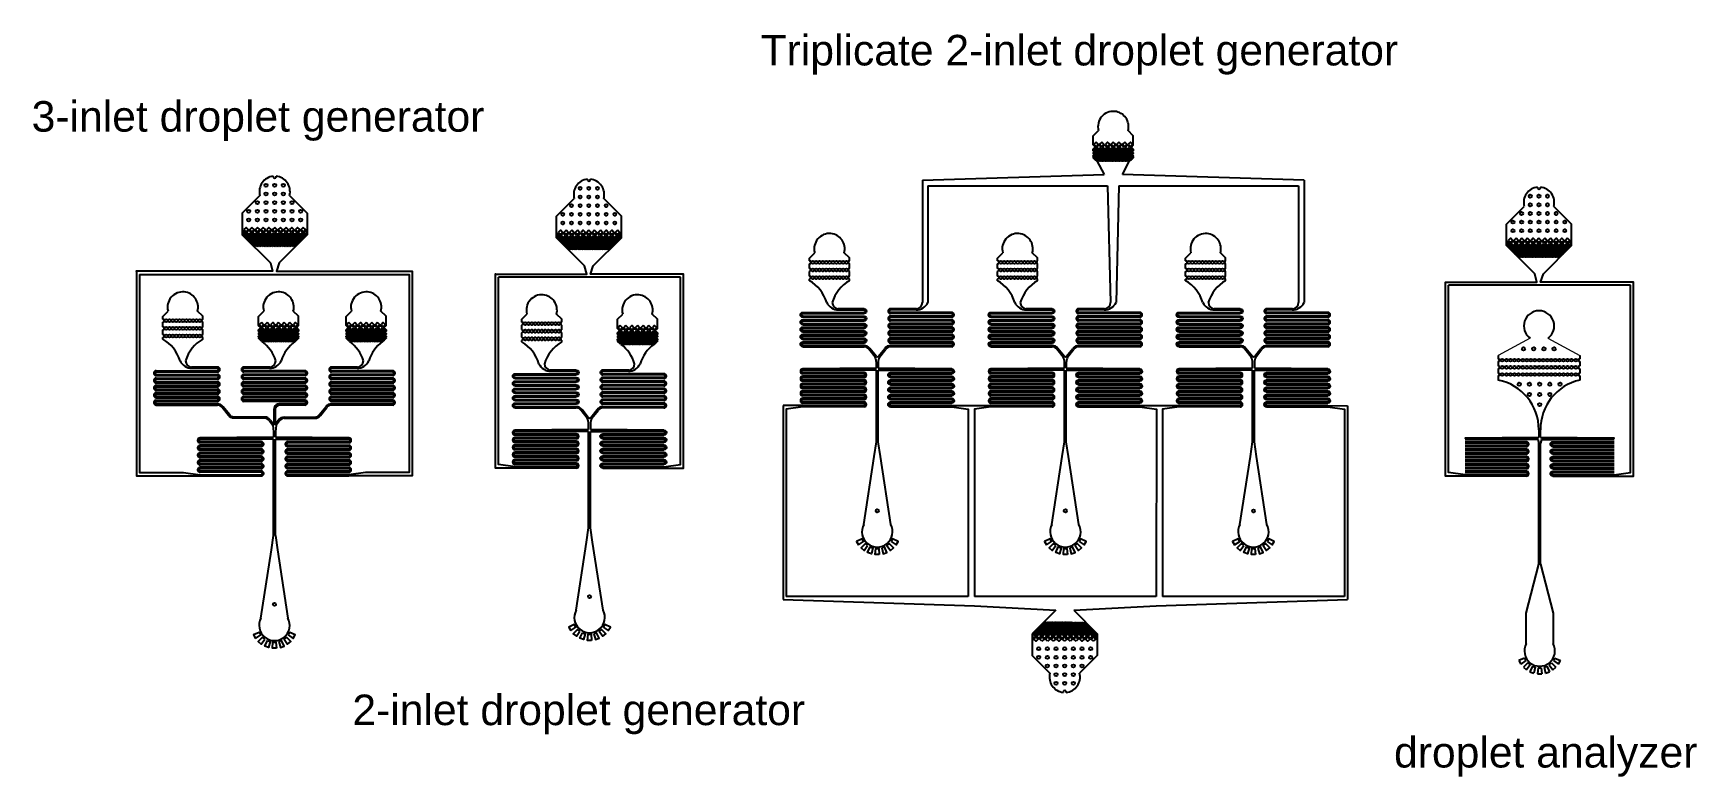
# Model space of a CAD drawing. Header units: inches. Extents: x 1277 to 1304299, y 7085 to 100777.
# Drawn here: x 1277 to 55642, y 7085 to 31375 of the extents above.
import ezdxf

# ---------------------------------------------------------------- set-up
doc = ezdxf.new("R2010")
doc.units = ezdxf.units.IN
doc.header["$MEASUREMENT"] = 0
doc.styles.get("Standard").update_dxf_attribs({"font": 'arial.ttf'})

msp = doc.modelspace()

# ---------------------------------------------------------------- texts
for s, p in [('Triplicate 2-inlet droplet generator', (25046, 30325)), ('3-inlet droplet generator', (1224, 28161)), ('2-inlet droplet generator', (11706, 8771)), ('droplet analyzer', (45749, 7386))]:
    msp.add_text(s, height=997.7).set_placement(p)

# ---------------------------------------------------------------- blocks, each defined once
blk = doc.blocks.new('*U2181')
for radius in [79.99998, 39.99999]:
    blk.add_arc((0, 39.99999), radius, 180, 0)
blk = doc.blocks.new('*U2152')
at = {"color": 0, "linetype": 'ByBlock', "lineweight": -2, "transparency": 16777216}
for p in [(0, 0), (239.99994, 0), (479.99988, 0), (719.99982, 0), (959.99976, 0)]:
    blk.add_blockref('*U2181', p, dxfattribs=at)
blk = doc.blocks.new('*U2153')
for radius in [79.99998, 39.99999]:
    blk.add_arc((0, -39.99999), radius, 0, 180)
blk = doc.blocks.new('*U2158')
at = {"color": 0, "linetype": 'ByBlock', "lineweight": -2, "transparency": 16777216}
for p in [(0, 0), (239.99994, 0), (479.99988, 0), (719.99982, 0), (959.99976, 0)]:
    blk.add_blockref('*U2153', p, dxfattribs=at)
blk = doc.blocks.new('*U2159')
for radius in [79.99998, 39.99999]:
    blk.add_arc((0, 39.99999), radius, 180, 0)
blk = doc.blocks.new('*U2160')
at = {"color": 0, "linetype": 'ByBlock', "lineweight": -2, "transparency": 16777216}
for p in [(0, 0), (239.99994, 0), (479.99988, 0), (719.99982, 0), (959.99976, 0)]:
    blk.add_blockref('*U2159', p, dxfattribs=at)
blk = doc.blocks.new('*U2161')
for radius in [79.99998, 39.99999]:
    blk.add_arc((0, -39.99999), radius, 0, 180)
blk = doc.blocks.new('*U2162')
at = {"color": 0, "linetype": 'ByBlock', "lineweight": -2, "transparency": 16777216}
for p in [(0, 0), (239.99994, 0), (479.99988, 0), (719.99982, 0), (959.99976, 0)]:
    blk.add_blockref('*U2161', p, dxfattribs=at)
blk = doc.blocks.new('*U2163')
for radius in [79.99998, 39.99999]:
    blk.add_arc((0, 39.99999), radius, 180, 0)
blk = doc.blocks.new('*U2164')
at = {"color": 0, "linetype": 'ByBlock', "lineweight": -2, "transparency": 16777216}
for p in [(0, 0), (239.99994, 0), (479.99988, 0), (719.99982, 0), (959.99976, 0)]:
    blk.add_blockref('*U2163', p, dxfattribs=at)
blk = doc.blocks.new('*U2182')
for radius in [79.99998, 39.99999]:
    blk.add_arc((0, -39.99999), radius, 0, 180)
blk = doc.blocks.new('*U2183')
at = {"color": 0, "linetype": 'ByBlock', "lineweight": -2, "transparency": 16777216}
for p in [(0, 0), (239.99994, 0), (479.99988, 0), (719.99982, 0), (959.99976, 0)]:
    blk.add_blockref('*U2182', p, dxfattribs=at)
blk = doc.blocks.new('*U2154')
for radius in [79.99998, 39.99999]:
    blk.add_arc((0, 39.99999), radius, 180, 0)
blk = doc.blocks.new('*U2155')
at = {"color": 0, "linetype": 'ByBlock', "lineweight": -2, "transparency": 16777216}
for p in [(0, 0), (239.99994, 0), (479.99988, 0), (719.99982, 0), (959.99976, 0)]:
    blk.add_blockref('*U2154', p, dxfattribs=at)
blk = doc.blocks.new('*U2156')
for radius in [79.99998, 39.99999]:
    blk.add_arc((0, -39.99999), radius, 0, 180)
blk = doc.blocks.new('*U2157')
at = {"color": 0, "linetype": 'ByBlock', "lineweight": -2, "transparency": 16777216}
for p in [(0, 0), (239.99994, 0), (479.99988, 0), (719.99982, 0), (959.99976, 0)]:
    blk.add_blockref('*U2156', p, dxfattribs=at)
blk = doc.blocks.new('*U2190')
for radius in [79.99998, 39.99999]:
    blk.add_arc((0, 39.99999), radius, 180, 0)
blk = doc.blocks.new('*U2191')
at = {"color": 0, "linetype": 'ByBlock', "lineweight": -2, "transparency": 16777216}
for p in [(0, 0), (239.99994, 0), (479.99988, 0), (719.99982, 0), (959.99976, 0)]:
    blk.add_blockref('*U2190', p, dxfattribs=at)
blk = doc.blocks.new('*U2192')
for radius in [79.99998, 39.99999]:
    blk.add_arc((0, -39.99999), radius, 0, 180)
blk = doc.blocks.new('*U2197')
at = {"color": 0, "linetype": 'ByBlock', "lineweight": -2, "transparency": 16777216}
for p in [(0, 0), (239.99994, 0), (479.99988, 0), (719.99982, 0), (959.99976, 0)]:
    blk.add_blockref('*U2192', p, dxfattribs=at)
blk = doc.blocks.new('*U2198')
for radius in [79.99998, 39.99999]:
    blk.add_arc((0, 39.99999), radius, 180, 0)
blk = doc.blocks.new('*U2165')
at = {"color": 0, "linetype": 'ByBlock', "lineweight": -2, "transparency": 16777216}
for p in [(0, 0), (239.99994, 0), (479.99988, 0), (719.99982, 0), (959.99976, 0)]:
    blk.add_blockref('*U2198', p, dxfattribs=at)
blk = doc.blocks.new('*U2184')
for radius in [79.99998, 39.99999]:
    blk.add_arc((0, -39.99999), radius, 0, 180)
blk = doc.blocks.new('*U2185')
at = {"color": 0, "linetype": 'ByBlock', "lineweight": -2, "transparency": 16777216}
for p in [(0, 0), (239.99994, 0), (479.99988, 0), (719.99982, 0), (959.99976, 0)]:
    blk.add_blockref('*U2184', p, dxfattribs=at)
blk = doc.blocks.new('*U2186')
for radius in [79.99998, 39.99999]:
    blk.add_arc((0, 39.99999), radius, 180, 0)
blk = doc.blocks.new('*U2187')
at = {"color": 0, "linetype": 'ByBlock', "lineweight": -2, "transparency": 16777216}
for p in [(0, 0), (239.99994, 0), (479.99988, 0), (719.99982, 0), (959.99976, 0)]:
    blk.add_blockref('*U2186', p, dxfattribs=at)
blk = doc.blocks.new('*U2188')
for radius in [79.99998, 39.99999]:
    blk.add_arc((0, -39.99999), radius, 0, 180)
blk = doc.blocks.new('*U2189')
at = {"color": 0, "linetype": 'ByBlock', "lineweight": -2, "transparency": 16777216}
for p in [(0, 0), (239.99994, 0), (479.99988, 0), (719.99982, 0), (959.99976, 0)]:
    blk.add_blockref('*U2188', p, dxfattribs=at)
blk = doc.blocks.new('*U2193')
for radius in [79.99998, 39.99999]:
    blk.add_arc((0, 39.99999), radius, 180, 0)
blk = doc.blocks.new('*U2194')
at = {"color": 0, "linetype": 'ByBlock', "lineweight": -2, "transparency": 16777216}
for p in [(0, 0), (239.99994, 0), (479.99988, 0), (719.99982, 0), (959.99976, 0)]:
    blk.add_blockref('*U2193', p, dxfattribs=at)
blk = doc.blocks.new('*U2195')
for radius in [79.99998, 39.99999]:
    blk.add_arc((0, -39.99999), radius, 0, 180)
blk = doc.blocks.new('*U2196')
at = {"color": 0, "linetype": 'ByBlock', "lineweight": -2, "transparency": 16777216}
for p in [(0, 0), (239.99994, 0), (479.99988, 0), (719.99982, 0), (959.99976, 0)]:
    blk.add_blockref('*U2195', p, dxfattribs=at)
blk = doc.blocks.new('*U2168')
for radius in [79.99998, 39.99999]:
    blk.add_arc((0, 39.99999), radius, 180, 0)
blk = doc.blocks.new('*U2169')
at = {"color": 0, "linetype": 'ByBlock', "lineweight": -2, "transparency": 16777216}
for p in [(0, 0), (239.99994, 0), (479.99988, 0), (719.99982, 0), (959.99976, 0)]:
    blk.add_blockref('*U2168', p, dxfattribs=at)
blk = doc.blocks.new('*U2170')
for radius in [79.99998, 39.99999]:
    blk.add_arc((0, -39.99999), radius, 0, 180)
blk = doc.blocks.new('*U2175')
at = {"color": 0, "linetype": 'ByBlock', "lineweight": -2, "transparency": 16777216}
for p in [(0, 0), (239.99994, 0), (479.99988, 0), (719.99982, 0), (959.99976, 0)]:
    blk.add_blockref('*U2170', p, dxfattribs=at)
blk = doc.blocks.new('*U2176')
for radius in [79.99998, 39.99999]:
    blk.add_arc((0, 39.99999), radius, 180, 0)
blk = doc.blocks.new('*U2177')
at = {"color": 0, "linetype": 'ByBlock', "lineweight": -2, "transparency": 16777216}
for p in [(0, 0), (239.99994, 0), (479.99988, 0), (719.99982, 0), (959.99976, 0)]:
    blk.add_blockref('*U2176', p, dxfattribs=at)
blk = doc.blocks.new('*U2178')
for radius in [79.99998, 39.99999]:
    blk.add_arc((0, -39.99999), radius, 0, 180)
blk = doc.blocks.new('*U2150')
at = {"color": 0, "linetype": 'ByBlock', "lineweight": -2, "transparency": 16777216}
for p in [(0, 0), (239.99994, 0), (479.99988, 0), (719.99982, 0), (959.99976, 0)]:
    blk.add_blockref('*U2178', p, dxfattribs=at)
blk = doc.blocks.new('*U2179')
for radius in [79.99998, 39.99999]:
    blk.add_arc((0, 39.99999), radius, 180, 0)
blk = doc.blocks.new('*U2180')
at = {"color": 0, "linetype": 'ByBlock', "lineweight": -2, "transparency": 16777216}
for p in [(0, 0), (239.99994, 0), (479.99988, 0), (719.99982, 0), (959.99976, 0)]:
    blk.add_blockref('*U2179', p, dxfattribs=at)
blk = doc.blocks.new('*U2166')
for radius in [79.99998, 39.99999]:
    blk.add_arc((0, -39.99999), radius, 0, 180)
blk = doc.blocks.new('*U2167')
at = {"color": 0, "linetype": 'ByBlock', "lineweight": -2, "transparency": 16777216}
for p in [(0, 0), (239.99994, 0), (479.99988, 0), (719.99982, 0), (959.99976, 0)]:
    blk.add_blockref('*U2166', p, dxfattribs=at)
blk = doc.blocks.new('*U2171')
for radius in [79.99998, 39.99999]:
    blk.add_arc((0, 39.99999), radius, 180, 0)
blk = doc.blocks.new('*U2172')
at = {"color": 0, "linetype": 'ByBlock', "lineweight": -2, "transparency": 16777216}
for p in [(0, 0), (239.99994, 0), (479.99988, 0), (719.99982, 0), (959.99976, 0)]:
    blk.add_blockref('*U2171', p, dxfattribs=at)
blk = doc.blocks.new('*U2173')
for radius in [79.99998, 39.99999]:
    blk.add_arc((0, -39.99999), radius, 0, 180)
blk = doc.blocks.new('*U2174')
at = {"color": 0, "linetype": 'ByBlock', "lineweight": -2, "transparency": 16777216}
for p in [(0, 0), (239.99994, 0), (479.99988, 0), (719.99982, 0), (959.99976, 0)]:
    blk.add_blockref('*U2173', p, dxfattribs=at)
blk = doc.blocks.new('*U2222')
for radius in [79.99998, 39.99999]:
    blk.add_arc((0, 39.99999), radius, 180, 0)
blk = doc.blocks.new('*U2223')
at = {"color": 0, "linetype": 'ByBlock', "lineweight": -2, "transparency": 16777216}
for p in [(0, 0), (239.99994, 0), (479.99988, 0), (719.99982, 0), (959.99976, 0)]:
    blk.add_blockref('*U2222', p, dxfattribs=at)
blk = doc.blocks.new('*U2224')
for radius in [79.99998, 39.99999]:
    blk.add_arc((0, -39.99999), radius, 0, 180)
blk = doc.blocks.new('*U2229')
at = {"color": 0, "linetype": 'ByBlock', "lineweight": -2, "transparency": 16777216}
for p in [(0, 0), (239.99994, 0), (479.99988, 0), (719.99982, 0), (959.99976, 0)]:
    blk.add_blockref('*U2224', p, dxfattribs=at)
blk = doc.blocks.new('*U2230')
for radius in [79.99998, 39.99999]:
    blk.add_arc((0, 39.99999), radius, 180, 0)
blk = doc.blocks.new('*U2231')
at = {"color": 0, "linetype": 'ByBlock', "lineweight": -2, "transparency": 16777216}
for p in [(0, 0), (239.99994, 0), (479.99988, 0), (719.99982, 0), (959.99976, 0)]:
    blk.add_blockref('*U2230', p, dxfattribs=at)
blk = doc.blocks.new('*U2232')
for radius in [79.99998, 39.99999]:
    blk.add_arc((0, -39.99999), radius, 0, 180)
blk = doc.blocks.new('*U2233')
at = {"color": 0, "linetype": 'ByBlock', "lineweight": -2, "transparency": 16777216}
for p in [(0, 0), (239.99994, 0), (479.99988, 0), (719.99982, 0), (959.99976, 0)]:
    blk.add_blockref('*U2232', p, dxfattribs=at)
blk = doc.blocks.new('*U2234')
for radius in [79.99998, 39.99999]:
    blk.add_arc((0, 39.99999), radius, 180, 0)
blk = doc.blocks.new('*U2235')
at = {"color": 0, "linetype": 'ByBlock', "lineweight": -2, "transparency": 16777216}
for p in [(0, 0), (239.99994, 0), (479.99988, 0), (719.99982, 0), (959.99976, 0)]:
    blk.add_blockref('*U2234', p, dxfattribs=at)
blk = doc.blocks.new('*U2219')
for radius in [79.99998, 39.99999]:
    blk.add_arc((0, -39.99999), radius, 0, 180)
blk = doc.blocks.new('*U2221')
at = {"color": 0, "linetype": 'ByBlock', "lineweight": -2, "transparency": 16777216}
for p in [(0, 0), (239.99994, 0), (479.99988, 0), (719.99982, 0), (959.99976, 0)]:
    blk.add_blockref('*U2219', p, dxfattribs=at)
blk = doc.blocks.new('*U2225')
for radius in [79.99998, 39.99999]:
    blk.add_arc((0, 39.99999), radius, 180, 0)
blk = doc.blocks.new('*U2226')
at = {"color": 0, "linetype": 'ByBlock', "lineweight": -2, "transparency": 16777216}
for p in [(0, 0), (239.99994, 0), (479.99988, 0), (719.99982, 0), (959.99976, 0)]:
    blk.add_blockref('*U2225', p, dxfattribs=at)
blk = doc.blocks.new('*U2227')
for radius in [79.99998, 39.99999]:
    blk.add_arc((0, -39.99999), radius, 0, 180)
blk = doc.blocks.new('*U2228')
at = {"color": 0, "linetype": 'ByBlock', "lineweight": -2, "transparency": 16777216}
for p in [(0, 0), (239.99994, 0), (479.99988, 0), (719.99982, 0), (959.99976, 0)]:
    blk.add_blockref('*U2227', p, dxfattribs=at)
blk = doc.blocks.new('*U2250')
for radius in [79.99998, 39.99999]:
    blk.add_arc((0, -39.99999), radius, 0, 180)
blk = doc.blocks.new('*U2251')
at = {"color": 0, "linetype": 'ByBlock', "lineweight": -2, "transparency": 16777216}
for p in [(0, 0), (239.99994, 0), (479.99988, 0), (719.99982, 0), (959.99976, 0)]:
    blk.add_blockref('*U2250', p, dxfattribs=at)
blk = doc.blocks.new('*U2248')
for radius in [79.99998, 39.99999]:
    blk.add_arc((0, -39.99999), radius, 0, 180)
blk = doc.blocks.new('*U2249')
at = {"color": 0, "linetype": 'ByBlock', "lineweight": -2, "transparency": 16777216}
for p in [(0, 0), (239.99994, 0), (479.99988, 0), (719.99982, 0), (959.99976, 0)]:
    blk.add_blockref('*U2248', p, dxfattribs=at)
blk = doc.blocks.new('*U2245')
for centre in [(0, 233), (0, 0), (0, -233)]:
    blk.add_circle(centre, 46.7)
blk = doc.blocks.new('*U2247')
at = {"color": 0, "linetype": 'ByBlock', "lineweight": -2, "transparency": 16777216}
for p in [(0, 0), (133.3333, 0), (266.6666, 0), (399.9999, 0), (533.3332, 0), (666.6665, 0), (799.9998, 0), (933.3331, 0), (1066.6664, 0), (1199.9997, 0), (1333.333, 0), (1466.6663, 0), (1599.9996, 0), (1733.3329, 0), (1866.6662, 0), (1999.9995, 0), (2133.3328, 0), (2266.6661, 0), (2399.9994, 0)]:
    blk.add_blockref('*U2245', p, dxfattribs=at)

# ---------------------------------------------------------------- linework, layer by layer
for p, q in [((35919, 27353), (35919, 27376)), ((36038, 27203), (36275, 26764)), ((36875, 26764), (37107, 27203)), ((37132, 27447), (37097, 27411)), ((37097, 27411), (37132, 27376)), ((37179, 27400), (37144, 27365)), ((37144, 27365), (37179, 27329)), ((37226, 27447), (37190, 27411)), ((37190, 27411), (37226, 27376)), ((37226, 27307), (37226, 27318)), ((37226, 27318), (37226, 27307)), ((30336, 26574), (36275, 26764)), ((42809, 26573), (36875, 26764)), ((30336, 26574), (30336, 22582)), ((30516, 26393), (36387, 26393)), ((30516, 26393), (30516, 22582)), ((36387, 26393), (36482, 22582)), ((36758, 26393), (36663, 22582)), ((36758, 26393), (42629, 26393)), ((42629, 26393), (42629, 22581)), ((42809, 26573), (42809, 22581)), ((9727, 24661), (9692, 24625)), ((9692, 24625), (9727, 24590)), ((9738, 24579), (9774, 24543)), ((9738, 24579), (9774, 24543)), ((9809, 24579), (9774, 24614)), ((19996, 24565), (19961, 24530)), ((19961, 24530), (19996, 24495)), ((20008, 24483), (20043, 24448)), ((20008, 24483), (20043, 24448)), ((20078, 24483), (20043, 24519)), ((51046, 24306), (51011, 24270)), ((51011, 24270), (51046, 24235)), ((51093, 24259), (51057, 24224)), ((51057, 24224), (51093, 24188)), ((22430, 23404), (16483, 23404)), ((26644, 23694), (26644, 23844)), ((26644, 23444), (26644, 23594)), ((27951, 23692), (27951, 23846)), ((27951, 23442), (27951, 23596)), ((32790, 23694), (32790, 23844)), ((32790, 23444), (32790, 23594)), ((34097, 23692), (34097, 23845)), ((34097, 23442), (34097, 23595)), ((38937, 23693), (38937, 23843)), ((38937, 23443), (38937, 23593)), ((40244, 23691), (40244, 23845)), ((40244, 23441), (40244, 23595)), ((26644, 23291), (26644, 23344)), ((27951, 23291), (27951, 23346)), ((32790, 23291), (32790, 23344)), ((34097, 23291), (34097, 23345)), ((38937, 23291), (38937, 23343)), ((40244, 23291), (40244, 23345)), ((53480, 23144), (47533, 23144)), ((27592, 22335), (28430, 22335)), ((30131, 22335), (29293, 22335)), ((33738, 22335), (34576, 22335)), ((36278, 22335), (35440, 22335)), ((39885, 22335), (40723, 22335)), ((42424, 22335), (41586, 22335)), ((5510, 21787), (5510, 21937)), ((6817, 21785), (6817, 21939)), ((17239, 21692), (17239, 21842)), ((18546, 21690), (18546, 21844)), ((26430, 22255), (28430, 22255)), ((26430, 22215), (28430, 22215)), ((26430, 22135), (28430, 22135)), ((26430, 22095), (28430, 22095)), ((26430, 22015), (28430, 22015)), ((26430, 21975), (28430, 21975)), ((26430, 21895), (28430, 21895)), ((26430, 21855), (28430, 21855)), ((26430, 21775), (28430, 21775)), ((31293, 22255), (29293, 22255)), ((31293, 22215), (29293, 22215)), ((31293, 22135), (29293, 22135)), ((31293, 22095), (29293, 22095)), ((31293, 22015), (29293, 22015)), ((31293, 21975), (29293, 21975)), ((31293, 21895), (29293, 21895)), ((31293, 21855), (29293, 21855)), ((31293, 21775), (29293, 21775)), ((32576, 22255), (34576, 22255)), ((32576, 22215), (34576, 22215)), ((32576, 22135), (34576, 22135)), ((32576, 22095), (34576, 22095)), ((32576, 22015), (34576, 22015)), ((32576, 21975), (34576, 21975)), ((32576, 21895), (34576, 21895)), ((32576, 21855), (34576, 21855)), ((32576, 21775), (34576, 21775)), ((37440, 22255), (35440, 22255)), ((37440, 22215), (35440, 22215)), ((37440, 22135), (35440, 22135)), ((37440, 22095), (35440, 22095)), ((37440, 22015), (35440, 22015)), ((37440, 21975), (35440, 21975)), ((37440, 21895), (35440, 21895)), ((37440, 21855), (35440, 21855)), ((37440, 21775), (35440, 21775)), ((38723, 22255), (40723, 22255)), ((38723, 22215), (40723, 22215)), ((38723, 22135), (40723, 22135)), ((38723, 22095), (40723, 22095)), ((38723, 22015), (40723, 22015)), ((38723, 21975), (40723, 21975)), ((38723, 21895), (40723, 21895)), ((38723, 21855), (40723, 21855)), ((38723, 21775), (40723, 21775)), ((43586, 22255), (41586, 22255)), ((43586, 22215), (41586, 22215)), ((43586, 22135), (41586, 22135)), ((43586, 22095), (41586, 22095)), ((43586, 22015), (41586, 22015)), ((43586, 21975), (41586, 21975)), ((43586, 21895), (41586, 21895)), ((43586, 21855), (41586, 21855)), ((43586, 21775), (41586, 21775)), ((5510, 21537), (5510, 21687)), ((5510, 21385), (5510, 21437)), ((6817, 21535), (6817, 21689)), ((6817, 21385), (6817, 21439)), ((8639, 21455), (8639, 21478)), ((9852, 21549), (9817, 21513)), ((9817, 21513), (9852, 21478)), ((9863, 21467), (9899, 21431)), ((9863, 21467), (9899, 21431)), ((9934, 21467), (9899, 21502)), ((9945, 21549), (9910, 21513)), ((9910, 21513), (9945, 21478)), ((9945, 21409), (9945, 21420)), ((9945, 21420), (9945, 21409)), ((11502, 21455), (11502, 21478)), ((12715, 21549), (12680, 21513)), ((12680, 21513), (12715, 21478)), ((12727, 21467), (12762, 21431)), ((12727, 21467), (12762, 21431)), ((12797, 21467), (12762, 21502)), ((12809, 21549), (12773, 21513)), ((12773, 21513), (12809, 21478)), ((12809, 21409), (12809, 21420)), ((12809, 21420), (12809, 21409)), ((17239, 21442), (17239, 21592)), ((17239, 21289), (17239, 21342)), ((18546, 21440), (18546, 21594)), ((18546, 21289), (18546, 21344)), ((20368, 21360), (20368, 21383)), ((21581, 21454), (21546, 21418)), ((21546, 21418), (21581, 21383)), ((21628, 21407), (21593, 21371)), ((21593, 21371), (21628, 21336)), ((21675, 21454), (21639, 21418)), ((21639, 21418), (21675, 21383)), ((21675, 21314), (21675, 21325)), ((21675, 21325), (21675, 21314)), ((26430, 21735), (28430, 21735)), ((26430, 21655), (28430, 21655)), ((26430, 21615), (28430, 21615)), ((26430, 21535), (28430, 21535)), ((26430, 21495), (28430, 21495)), ((26430, 21415), (28430, 21415)), ((26430, 21375), (28430, 21375)), ((26430, 21295), (28430, 21295)), ((26430, 21255), (28430, 21255)), ((31293, 21735), (29293, 21735)), ((31293, 21655), (29293, 21655)), ((31293, 21615), (29293, 21615)), ((31293, 21535), (29293, 21535)), ((31293, 21495), (29293, 21495)), ((31293, 21415), (29293, 21415)), ((31293, 21375), (29293, 21375)), ((31293, 21295), (29293, 21295)), ((31293, 21255), (29293, 21255)), ((32576, 21735), (34576, 21735)), ((32576, 21655), (34576, 21655)), ((32576, 21615), (34576, 21615)), ((32576, 21535), (34576, 21535)), ((32576, 21495), (34576, 21495)), ((32576, 21415), (34576, 21415)), ((32576, 21375), (34576, 21375)), ((32576, 21295), (34576, 21295)), ((32576, 21255), (34576, 21255)), ((37440, 21735), (35440, 21735)), ((37440, 21655), (35440, 21655)), ((37440, 21615), (35440, 21615)), ((37440, 21535), (35440, 21535)), ((37440, 21495), (35440, 21495)), ((37440, 21415), (35440, 21415)), ((37440, 21375), (35440, 21375)), ((37440, 21295), (35440, 21295)), ((37440, 21255), (35440, 21255)), ((38723, 21735), (40723, 21735)), ((38723, 21655), (40723, 21655)), ((38723, 21615), (40723, 21615)), ((38723, 21535), (40723, 21535)), ((38723, 21495), (40723, 21495)), ((38723, 21415), (40723, 21415)), ((38723, 21375), (40723, 21375)), ((38723, 21295), (40723, 21295)), ((38723, 21255), (40723, 21255)), ((43586, 21735), (41586, 21735)), ((43586, 21655), (41586, 21655)), ((43586, 21615), (41586, 21615)), ((43586, 21535), (41586, 21535)), ((43586, 21495), (41586, 21495)), ((43586, 21415), (41586, 21415)), ((43586, 21375), (41586, 21375)), ((43586, 21295), (41586, 21295)), ((43586, 21255), (41586, 21255)), ((26430, 21175), (28430, 21175)), ((26430, 21135), (28430, 21135)), ((28788, 20798), (28584, 21051)), ((28821, 20826), (28616, 21079)), ((28902, 20826), (29107, 21079)), ((28935, 20798), (29139, 21051)), ((31293, 21175), (29293, 21175)), ((31293, 21135), (29293, 21135)), ((32576, 21175), (34576, 21175)), ((32576, 21135), (34576, 21135)), ((34935, 20797), (34731, 21051)), ((34967, 20825), (34763, 21079)), ((35049, 20825), (35253, 21079)), ((35081, 20797), (35286, 21051)), ((37440, 21175), (35440, 21175)), ((37440, 21135), (35440, 21135)), ((38723, 21175), (40723, 21175)), ((38723, 21135), (40723, 21135)), ((41082, 20797), (40877, 21051)), ((41114, 20825), (40909, 21079)), ((41195, 20825), (41400, 21079)), ((41228, 20797), (41432, 21051)), ((43586, 21175), (41586, 21175)), ((43586, 21135), (41586, 21135)), ((49153, 20853), (49153, 20741)), ((51820, 20853), (51820, 20741)), ((5296, 20349), (7296, 20349)), ((5296, 20309), (7296, 20309)), ((5296, 20229), (7296, 20229)), ((5296, 20189), (7296, 20189)), ((6458, 20429), (7296, 20429)), ((10159, 20349), (8159, 20349)), ((10159, 20309), (8159, 20309)), ((10159, 20229), (8159, 20229)), ((10159, 20189), (8159, 20189)), ((11861, 20429), (11023, 20429)), ((13023, 20349), (11023, 20349)), ((13023, 20309), (11023, 20309)), ((13023, 20229), (11023, 20229)), ((13023, 20189), (11023, 20189)), ((17025, 20253), (19025, 20253)), ((17025, 20213), (19025, 20213)), ((17025, 20133), (19025, 20133)), ((18187, 20333), (19025, 20333)), ((20727, 20333), (19889, 20333)), ((21889, 20253), (19889, 20253)), ((21889, 20213), (19889, 20213)), ((21889, 20133), (19889, 20133)), ((28429, 20370), (26429, 20370)), ((28429, 20290), (26429, 20290)), ((28429, 20250), (26429, 20250)), ((28429, 20170), (26429, 20170)), ((28429, 20130), (26429, 20130)), ((28801, 20369), (28429, 20370)), ((28831, 20369), (28801, 20369)), ((28831, 20429), (28831, 20616)), ((28831, 18023), (28831, 20369)), ((28891, 20616), (28891, 20429)), ((28891, 18023), (28891, 20369)), ((28891, 20369), (28921, 20369)), ((28921, 20369), (29293, 20369)), ((29293, 20369), (31293, 20369)), ((29293, 20289), (31293, 20289)), ((29293, 20249), (31293, 20249)), ((29293, 20169), (31293, 20169)), ((29293, 20129), (31293, 20129)), ((34575, 20369), (32575, 20369)), ((34575, 20289), (32575, 20289)), ((34575, 20249), (32575, 20249)), ((34575, 20169), (32575, 20169)), ((34575, 20129), (32575, 20129)), ((34948, 20369), (34575, 20369)), ((34978, 20369), (34948, 20369)), ((34978, 20429), (34978, 20616)), ((34978, 18023), (34978, 20369)), ((35038, 20616), (35038, 20429)), ((35038, 20369), (35068, 20369)), ((35038, 18023), (35038, 20369)), ((35068, 20369), (35440, 20369)), ((35440, 20369), (37440, 20369)), ((35440, 20289), (37440, 20289)), ((35440, 20249), (37440, 20249)), ((35440, 20169), (37440, 20169)), ((35440, 20129), (37440, 20129)), ((40722, 20369), (38722, 20369)), ((40722, 20289), (38722, 20289)), ((40722, 20249), (38722, 20249)), ((40722, 20169), (38722, 20169)), ((40722, 20129), (38722, 20129)), ((41095, 20369), (40722, 20369)), ((41125, 20369), (41095, 20369)), ((41125, 20429), (41125, 20615)), ((41125, 18023), (41125, 20369)), ((41185, 20615), (41185, 20429)), ((41185, 20369), (41215, 20369)), ((41185, 18023), (41185, 20369)), ((41215, 20369), (41586, 20369)), ((41586, 20369), (43586, 20369)), ((41586, 20289), (43586, 20289)), ((41586, 20249), (43586, 20249)), ((41586, 20169), (43586, 20169)), ((41586, 20129), (43586, 20129)), ((49153, 20648), (49153, 20508)), ((49153, 20415), (49153, 20275)), ((49153, 20181), (49153, 20046)), ((51820, 20648), (51820, 20508)), ((51820, 20415), (51820, 20275)), ((51820, 20181), (51820, 20046)), ((5296, 20109), (7296, 20109)), ((5296, 20069), (7296, 20069)), ((5296, 19989), (7296, 19989)), ((5296, 19949), (7296, 19949)), ((5296, 19869), (7296, 19869)), ((5296, 19829), (7296, 19829)), ((5296, 19749), (7296, 19749)), ((5296, 19709), (7296, 19709)), ((5296, 19589), (7296, 19589)), ((10159, 20109), (8159, 20109)), ((10159, 20069), (8159, 20069)), ((10159, 19989), (8159, 19989)), ((10159, 19949), (8159, 19949)), ((10159, 19869), (8159, 19869)), ((10159, 19829), (8159, 19829)), ((10159, 19749), (8159, 19749)), ((10159, 19709), (8159, 19709)), ((10159, 19629), (8159, 19629)), ((10159, 19589), (8159, 19589)), ((13023, 20109), (11023, 20109)), ((13023, 20069), (11023, 20069)), ((13023, 19989), (11023, 19989)), ((13023, 19949), (11023, 19949)), ((13023, 19869), (11023, 19869)), ((13023, 19829), (11023, 19829)), ((13023, 19749), (11023, 19749)), ((13023, 19709), (11023, 19709)), ((13023, 19629), (11023, 19629)), ((13023, 19589), (11023, 19589)), ((17025, 20093), (19025, 20093)), ((17025, 20013), (19025, 20013)), ((17025, 19973), (19025, 19973)), ((17025, 19893), (19025, 19893)), ((17025, 19853), (19025, 19853)), ((17025, 19773), (19025, 19773)), ((17025, 19733), (19025, 19733)), ((17025, 19653), (19025, 19653)), ((17025, 19613), (19025, 19613)), ((21889, 20093), (19889, 20093)), ((21889, 20013), (19889, 20013)), ((21889, 19973), (19889, 19973)), ((21889, 19893), (19889, 19893)), ((21889, 19853), (19889, 19853)), ((21889, 19773), (19889, 19773)), ((21889, 19733), (19889, 19733)), ((21889, 19653), (19889, 19653)), ((21889, 19613), (19889, 19613)), ((28429, 20050), (26429, 20050)), ((28429, 20010), (26429, 20010)), ((28429, 19930), (26429, 19930)), ((28429, 19890), (26429, 19890)), ((28429, 19810), (26429, 19810)), ((28429, 19770), (26429, 19770)), ((28429, 19690), (26429, 19690)), ((28429, 19650), (26429, 19650)), ((29293, 20049), (31293, 20049)), ((29293, 20009), (31293, 20009)), ((29293, 19929), (31293, 19929)), ((29293, 19889), (31293, 19889)), ((29293, 19809), (31293, 19809)), ((29293, 19769), (31293, 19769)), ((29293, 19689), (31293, 19689)), ((29293, 19649), (31293, 19649)), ((34575, 20049), (32575, 20049)), ((34575, 20009), (32575, 20009)), ((34575, 19929), (32575, 19929)), ((34575, 19889), (32575, 19889)), ((34575, 19809), (32575, 19809)), ((34575, 19769), (32575, 19769)), ((34575, 19689), (32575, 19689)), ((34575, 19649), (32575, 19649)), ((35440, 20049), (37440, 20049)), ((35440, 20009), (37440, 20009)), ((35440, 19929), (37440, 19929)), ((35440, 19889), (37440, 19889)), ((35440, 19809), (37440, 19809)), ((35440, 19769), (37440, 19769)), ((35440, 19689), (37440, 19689)), ((35440, 19649), (37440, 19649)), ((40722, 20049), (38722, 20049)), ((40722, 20009), (38722, 20009)), ((40722, 19929), (38722, 19929)), ((40722, 19889), (38722, 19889)), ((40722, 19809), (38722, 19809)), ((40722, 19769), (38722, 19769)), ((40722, 19689), (38722, 19689)), ((40722, 19649), (38722, 19649)), ((41586, 20049), (43586, 20049)), ((41586, 20009), (43586, 20009)), ((41586, 19929), (43586, 19929)), ((41586, 19889), (43586, 19889)), ((41586, 19809), (43586, 19809)), ((41586, 19769), (43586, 19769)), ((41586, 19689), (43586, 19689)), ((41586, 19649), (43586, 19649)), ((5296, 19509), (7296, 19509)), ((5296, 19469), (7296, 19469)), ((5296, 19389), (7296, 19389)), ((5296, 19349), (7296, 19349)), ((5296, 19269), (7296, 19269)), ((5296, 19229), (7296, 19229)), ((7654, 18891), (7450, 19145)), ((7687, 18919), (7482, 19173)), ((10159, 19509), (8159, 19509)), ((10159, 19469), (8159, 19469)), ((10159, 19389), (8159, 19389)), ((10159, 19349), (8159, 19349)), ((10159, 19229), (9346, 19229)), ((10632, 18919), (10836, 19173)), ((10665, 18892), (10869, 19145)), ((13023, 19509), (11023, 19509)), ((13023, 19469), (11023, 19469)), ((13023, 19389), (11023, 19389)), ((13023, 19349), (11023, 19349)), ((13023, 19269), (11023, 19269)), ((13023, 19229), (11023, 19229)), ((17025, 19533), (19025, 19533)), ((17025, 19493), (19025, 19493)), ((17025, 19413), (19025, 19413)), ((17025, 19373), (19025, 19373)), ((17025, 19293), (19025, 19293)), ((17025, 19253), (19025, 19253)), ((17025, 19173), (19025, 19173)), ((17025, 19133), (19025, 19133)), ((19384, 18796), (19180, 19049)), ((19416, 18824), (19212, 19078)), ((19498, 18824), (19702, 19078)), ((19530, 18796), (19735, 19049)), ((21889, 19533), (19889, 19533)), ((21889, 19493), (19889, 19493)), ((21889, 19413), (19889, 19413)), ((21889, 19373), (19889, 19373)), ((21889, 19293), (19889, 19293)), ((21889, 19253), (19889, 19253)), ((21889, 19173), (19889, 19173)), ((21889, 19133), (19889, 19133)), ((25788, 19210), (25787, 12873)), ((26429, 19209), (25788, 19210)), ((28429, 19570), (26429, 19570)), ((28429, 19530), (26429, 19530)), ((28429, 19450), (26429, 19450)), ((28429, 19410), (26429, 19410)), ((28429, 19330), (26429, 19330)), ((28429, 19290), (26429, 19290)), ((28429, 19210), (26429, 19209)), ((29293, 19569), (31293, 19569)), ((29293, 19529), (31293, 19529)), ((29293, 19449), (31293, 19449)), ((29293, 19409), (31293, 19409)), ((29293, 19329), (31293, 19329)), ((29293, 19289), (31293, 19289)), ((29293, 19209), (31293, 19209)), ((31293, 19209), (32575, 19209)), ((34575, 19569), (32575, 19569)), ((34575, 19529), (32575, 19529)), ((34575, 19449), (32575, 19449)), ((34575, 19409), (32575, 19409)), ((34575, 19329), (32575, 19329)), ((34575, 19289), (32575, 19289)), ((34575, 19209), (32575, 19209)), ((35440, 19569), (37440, 19569)), ((35440, 19529), (37440, 19529)), ((35440, 19449), (37440, 19449)), ((35440, 19409), (37440, 19409)), ((35440, 19329), (37440, 19329)), ((35440, 19289), (37440, 19289)), ((35440, 19209), (37440, 19209)), ((37440, 19209), (38722, 19209)), ((40722, 19569), (38722, 19569)), ((40722, 19529), (38722, 19529)), ((40722, 19449), (38722, 19449)), ((40722, 19409), (38722, 19409)), ((40722, 19329), (38722, 19329)), ((40722, 19289), (38722, 19289)), ((40722, 19209), (38722, 19209)), ((41586, 19569), (43586, 19569)), ((41586, 19529), (43586, 19529)), ((41586, 19449), (43586, 19449)), ((41586, 19409), (43586, 19409)), ((41586, 19329), (43586, 19329)), ((41586, 19289), (43586, 19289)), ((41586, 19209), (43586, 19209)), ((43586, 19209), (44228, 19208)), ((44228, 19208), (44227, 12872)), ((9478, 18795), (10478, 18795)), ((19427, 18427), (19427, 18614)), ((19487, 18614), (19487, 18427)), ((8727, 18114), (6727, 18114)), ((8727, 18034), (6727, 18034)), ((8727, 17994), (6727, 17994)), ((9099, 18114), (8727, 18114)), ((9129, 18114), (9099, 18114)), ((9129, 16715), (9129, 18114)), ((9189, 16715), (9189, 18114)), ((9189, 18114), (9219, 18114)), ((9219, 18114), (9591, 18114)), ((9591, 18114), (11591, 18114)), ((9591, 18034), (11591, 18034)), ((19024, 18368), (17024, 18368)), ((19024, 18288), (17024, 18288)), ((19024, 18248), (17024, 18248)), ((19024, 18168), (17024, 18168)), ((19024, 18128), (17024, 18128)), ((19024, 18048), (17024, 18048)), ((19024, 18008), (17024, 18008)), ((19397, 18367), (19024, 18368)), ((19427, 18367), (19397, 18367)), ((19427, 15221), (19427, 18367)), ((19487, 15221), (19487, 18367)), ((19487, 18367), (19517, 18367)), ((19517, 18367), (19889, 18367)), ((19889, 18367), (21889, 18367)), ((19889, 18287), (21889, 18287)), ((19889, 18247), (21889, 18247)), ((19889, 18167), (21889, 18167)), ((19889, 18127), (21889, 18127)), ((19889, 18047), (21889, 18047)), ((19889, 18007), (21889, 18007)), ((28761, 17553), (28831, 18023)), ((28961, 17553), (28891, 18023)), ((34908, 17553), (34978, 18023)), ((35108, 17553), (35038, 18023)), ((41055, 17552), (41125, 18023)), ((41255, 17552), (41185, 18023)), ((50074, 18108), (48074, 18108)), ((50074, 18028), (48074, 18028)), ((50074, 17988), (48074, 17988)), ((50447, 18108), (50074, 18108)), ((50447, 18108), (50477, 17988)), ((50477, 18419), (50477, 18168)), ((50478, 14032), (50477, 17988)), ((50537, 18168), (50536, 18419)), ((50567, 18108), (50537, 17988)), ((50538, 14032), (50537, 17988)), ((50567, 18108), (50939, 18108)), ((50939, 18108), (52939, 18108)), ((50939, 18028), (52939, 18028)), ((50939, 17988), (52939, 17988)), ((8727, 17914), (6727, 17914)), ((8727, 17874), (6727, 17874)), ((8727, 17794), (6727, 17794)), ((8727, 17754), (6727, 17754)), ((8727, 17674), (6727, 17674)), ((8727, 17634), (6727, 17634)), ((8727, 17554), (6727, 17554)), ((8727, 17514), (6727, 17514)), ((8727, 17434), (6727, 17434)), ((9591, 17874), (11591, 17874)), ((9591, 17794), (11591, 17794)), ((9591, 17754), (11591, 17754)), ((9591, 17634), (11591, 17634)), ((9591, 17554), (11591, 17554)), ((9591, 17514), (11591, 17514)), ((19024, 17928), (17024, 17928)), ((19024, 17888), (17024, 17888)), ((19024, 17808), (17024, 17808)), ((19024, 17768), (17024, 17768)), ((19024, 17688), (17024, 17688)), ((19024, 17648), (17024, 17648)), ((19024, 17568), (17024, 17568)), ((19024, 17528), (17024, 17528)), ((19024, 17448), (17024, 17448)), ((19024, 17408), (17024, 17408)), ((19889, 17927), (21889, 17927)), ((19889, 17887), (21889, 17887)), ((19889, 17807), (21889, 17807)), ((19889, 17767), (21889, 17767)), ((19889, 17687), (21889, 17687)), ((19889, 17647), (21889, 17647)), ((19889, 17567), (21889, 17567)), ((19889, 17527), (21889, 17527)), ((19889, 17447), (21889, 17447)), ((19889, 17407), (21889, 17407)), ((28421, 15327), (28761, 17553)), ((29302, 15327), (28961, 17553)), ((34568, 15327), (34908, 17553)), ((35448, 15327), (35108, 17553)), ((40714, 15326), (41055, 17552)), ((41595, 15326), (41255, 17552)), ((50074, 17908), (48074, 17908)), ((50074, 17868), (48074, 17868)), ((50074, 17788), (48074, 17788)), ((50074, 17748), (48074, 17748)), ((50074, 17668), (48074, 17668)), ((50074, 17628), (48074, 17628)), ((50074, 17548), (48074, 17548)), ((50074, 17508), (48074, 17508)), ((50074, 17428), (48074, 17428)), ((50939, 17908), (52939, 17908)), ((50939, 17868), (52939, 17868)), ((50939, 17788), (52939, 17788)), ((50939, 17748), (52939, 17748)), ((50939, 17668), (52939, 17668)), ((50939, 17628), (52939, 17628)), ((50939, 17548), (52939, 17548)), ((50939, 17508), (52939, 17508)), ((50939, 17428), (52939, 17428)), ((8727, 17394), (6727, 17394)), ((8727, 17314), (6727, 17314)), ((8727, 17274), (6727, 17274)), ((8727, 17194), (6727, 17194)), ((8727, 17154), (6727, 17154)), ((8727, 17074), (6727, 17074)), ((8727, 17034), (6727, 17034)), ((9591, 17394), (11591, 17394)), ((9591, 17314), (11591, 17314)), ((9591, 17274), (11591, 17274)), ((9591, 17154), (11591, 17154)), ((9591, 17074), (11591, 17074)), ((9591, 17034), (11591, 17034)), ((9591, 16914), (11591, 16914)), ((19024, 17328), (17024, 17328)), ((19024, 17288), (17024, 17288)), ((19889, 17327), (21889, 17327)), ((19889, 17287), (21889, 17287)), ((50074, 17388), (48074, 17388)), ((50074, 17308), (48074, 17308)), ((50074, 17268), (48074, 17268)), ((50074, 17188), (48074, 17188)), ((50074, 17148), (48074, 17148)), ((50074, 17068), (48074, 17068)), ((50074, 17028), (48074, 17028)), ((50939, 17388), (52939, 17388)), ((50939, 17308), (52939, 17308)), ((50939, 17268), (52939, 17268)), ((50939, 17188), (52939, 17188)), ((50939, 17148), (52939, 17148)), ((50939, 17068), (52939, 17068)), ((50939, 17028), (52939, 17028)), ((9129, 16569), (9129, 16715)), ((9129, 14968), (9129, 16569)), ((9189, 16569), (9189, 16715)), ((9189, 14968), (9189, 16569)), ((9059, 14497), (9129, 14968)), ((19017, 12525), (19357, 14751)), ((19357, 14751), (19427, 15221)), ((19557, 14751), (19487, 15221)), ((19897, 12525), (19557, 14751)), ((8719, 12271), (9059, 14497)), ((50068, 12433), (50478, 14032)), ((50538, 14032), (50949, 12433)), ((25787, 12873), (32034, 12673)), ((31834, 12973), (25887, 12973)), ((37980, 12972), (32034, 12973)), ((32034, 12673), (34696, 12523)), ((34696, 12523), (33927, 11753)), ((35279, 12523), (37980, 12672)), ((35279, 12523), (36048, 11753)), ((37980, 12672), (44227, 12872)), ((44127, 12972), (38180, 12973)), ((35558, 11966), (35593, 12001)), ((35558, 11966), (35593, 12001)), ((35629, 11966), (35593, 11931)), ((50068, 11433), (50068, 12433)), ((50949, 12433), (50949, 11433)), ((35511, 11919), (35547, 11955)), ((35547, 11884), (35511, 11919)), ((36048, 11753), (36048, 11046)), ((36048, 11046), (35471, 10468)), ((50010, 10964), (49829, 10879)), ((50010, 10964), (49829, 10879)), ((49829, 10879), (49894, 10766)), ((49829, 10879), (49894, 10766)), ((50058, 10881), (49894, 10766)), ((50058, 10881), (49894, 10766)), ((50010, 10964), (50058, 10881)), ((50010, 10964), (50058, 10881)), ((50959, 10881), (51007, 10964)), ((50959, 10881), (51007, 10964)), ((50959, 10881), (51123, 10766)), ((50959, 10881), (51123, 10766)), ((51007, 10964), (51189, 10879)), ((51007, 10964), (51189, 10879)), ((51123, 10766), (51189, 10879)), ((51123, 10766), (51189, 10879)), ((50120, 10807), (49979, 10666)), ((50120, 10807), (49979, 10666)), ((49979, 10666), (50079, 10582)), ((49979, 10666), (50079, 10582)), ((50193, 10746), (50079, 10582)), ((50193, 10746), (50079, 10582)), ((50120, 10807), (50193, 10746)), ((50120, 10807), (50193, 10746)), ((50276, 10698), (50192, 10516)), ((50276, 10698), (50192, 10516)), ((50192, 10516), (50315, 10472)), ((50192, 10516), (50315, 10472)), ((50276, 10698), (50366, 10665)), ((50276, 10698), (50366, 10665)), ((50366, 10665), (50315, 10472)), ((50366, 10665), (50315, 10472)), ((50461, 10648), (50443, 10449)), ((50461, 10648), (50443, 10449)), ((50443, 10449), (50574, 10449)), ((50443, 10449), (50574, 10449)), ((50461, 10648), (50557, 10648)), ((50461, 10648), (50557, 10648)), ((50557, 10648), (50574, 10449)), ((50557, 10648), (50574, 10449)), ((50651, 10665), (50741, 10698)), ((50651, 10665), (50741, 10698)), ((50651, 10665), (50703, 10472)), ((50651, 10665), (50703, 10472)), ((50703, 10472), (50826, 10516)), ((50703, 10472), (50826, 10516)), ((50741, 10698), (50826, 10516)), ((50741, 10698), (50826, 10516)), ((50824, 10746), (50898, 10807)), ((50824, 10746), (50898, 10807)), ((50824, 10746), (50939, 10582)), ((50824, 10746), (50939, 10582)), ((50898, 10807), (51039, 10666)), ((50898, 10807), (51039, 10666)), ((50939, 10582), (51039, 10666)), ((50939, 10582), (51039, 10666))]:
    msp.add_line(p, q)
at = {"color": 7, "linetype": 'Continuous', "lineweight": 15}
for p, q in [((50193, 21412), (49153, 20853)), ((50780, 21412), (51820, 20853))]:
    msp.add_line(p, q, dxfattribs=at)
for points in [[(37057, 28196, 0.465138), (36619, 28823, 0.521789), (36091, 28196)], [(27781, 24205, 0.465138), (27344, 24832, 0.521789), (26815, 24205)], [(33928, 24204, 0.465138), (33490, 24832, 0.521789), (32962, 24204)], [(40075, 24204, 0.465138), (39637, 24831, 0.521789), (39109, 24204)], [(4754, 23499), (10700, 23499), (13565, 23499), (13564, 17377), (13564, 17028), (12132, 17028), (11591, 16954), (9591, 16954, -1), (9591, 17034)], [(4754, 23499), (4754, 17377), (4754, 17028), (6185, 17028), (6727, 16954), (8727, 16954, 1), (8727, 17034)], [(6647, 22298, 0.465138), (6210, 22925, 0.521789), (5681, 22298)], [(9776, 22298, 0.465138), (9339, 22925, 0.521789), (8810, 22298)], [(12640, 22298, 0.465138), (12202, 22925, 0.521789), (11674, 22298)], [(18377, 22203, 0.465138), (17939, 22830, 0.521789), (17411, 22203)], [(21506, 22203, 0.465138), (21068, 22830, 0.521789), (20540, 22203)], [(8997, 20429), (8159, 20429, 1), (8159, 20349)], [(5296, 19629), (7296, 19629, 1), (7296, 19709)], [(10159, 19349, -1), (10159, 19269), (9346, 19269)], [(8995, 18711, 0.254726), (8841, 18795), (7841, 18795, -0.231791), (7654, 18891)], [(9028, 18739, 0.231791), (8841, 18835), (7841, 18835, -0.254726), (7687, 18919)], [(9478, 18835), (10478, 18835, 0.254726), (10632, 18919)], [(11591, 17994), (9591, 17994, 1), (9591, 17914), (11591, 17914)], [(9591, 17754, 1), (9591, 17674), (11591, 17674)], [(9591, 17514, 1), (9591, 17434), (11591, 17434)], [(9591, 17274, 1), (9591, 17194), (11591, 17194)]]:
    msp.add_lwpolyline(points, format="xyb")
for points in [[(35919, 27585), (35990, 27656), (35919, 27727), (35919, 28024), (36091, 28196)], [(37226, 27585), (37226, 27540), (37226, 27585), (37155, 27656), (37226, 27727), (37226, 28027), (37057, 28196)], [(35919, 27585), (35919, 27540), (35919, 27585)], [(35919, 27540), (35954, 27505), (35919, 27469), (35919, 27447)], [(35919, 27318), (35937, 27336), (35919, 27353)], [(35919, 27318), (35919, 27307), (35937, 27289), (35984, 27241)], [(36038, 27203), (36053, 27219), (36036, 27237), (36018, 27219), (36022, 27215)], [(37226, 27307), (37161, 27242), (37123, 27215), (37127, 27219), (37109, 27237), (37091, 27219), (37107, 27203)], [(37226, 27540), (37190, 27505), (37226, 27469)], [(37226, 27353), (37208, 27336), (37226, 27318)], [(8685, 26076), (8108, 25499), (8108, 24791), (9027, 23872), (9097, 23599), (4654, 23599), (4654, 17263), (4654, 16914), (6085, 16914), (6727, 16914), (8727, 16914)], [(9651, 26076), (10229, 25499), (10229, 24791), (9310, 23872), (9221, 23599), (13665, 23599), (13664, 17263), (13664, 16914), (12232, 16914), (11591, 16914)], [(18377, 24696), (18377, 25403), (18955, 25981)], [(19579, 23777), (20498, 24696), (20498, 25403), (19921, 25981)], [(49427, 24437), (49427, 25144), (50004, 25721)], [(50629, 23517), (51548, 24437), (51548, 25144), (50970, 25721)], [(8130, 24930), (8140, 24941), (8130, 24930), (8130, 24810), (8140, 24799), (8211, 24870), (8140, 24941)], [(10204, 24930), (10194, 24941), (10123, 24870), (10194, 24941), (10204, 24930), (10204, 24810), (10194, 24799), (10123, 24870), (10194, 24941), (10204, 24930), (10194, 24941)], [(10204, 24810), (10194, 24799), (10123, 24870), (10194, 24799), (10204, 24810)], [(19024, 17168), (17024, 17168), (16383, 17168), (16383, 23504), (19367, 23504), (19296, 23777), (18377, 24696)], [(18399, 24835), (18410, 24845), (18399, 24835), (18399, 24715), (18410, 24704), (18480, 24775), (18410, 24845)], [(20474, 24835), (20463, 24845), (20392, 24775), (20463, 24845), (20474, 24835), (20474, 24715), (20463, 24704), (20392, 24775), (20463, 24845), (20474, 24835), (20463, 24845)], [(20474, 24715), (20463, 24704), (20392, 24775), (20463, 24704), (20474, 24715)], [(49449, 24575), (49459, 24586), (49449, 24575), (49449, 24455), (49459, 24444), (49530, 24515), (49459, 24586)], [(51523, 24575), (51513, 24586), (51442, 24515), (51513, 24586), (51523, 24575), (51523, 24455), (51513, 24444), (51442, 24515), (51513, 24586), (51523, 24575), (51513, 24586)], [(51523, 24455), (51513, 24444), (51442, 24515), (51513, 24444), (51523, 24455)], [(26644, 23944), (26644, 24033), (26815, 24205)], [(27951, 23942), (27951, 24035), (27781, 24205)], [(32790, 23944), (32790, 24033), (32962, 24204)], [(34097, 23942), (34097, 24035), (33928, 24204)], [(38937, 23943), (38937, 24032), (39109, 24204)], [(40244, 23941), (40244, 24035), (40075, 24204)], [(50074, 16908), (48074, 16908), (47433, 16908), (47433, 23244), (50416, 23244), (50346, 23517), (49427, 24437)], [(19024, 17208), (17024, 17208), (16483, 17282), (16483, 23404)], [(19889, 17167), (21889, 17167), (22530, 17167), (22530, 23504), (19490, 23504), (19579, 23777)], [(19889, 17207), (21889, 17207), (22430, 17282), (22430, 23404)], [(50939, 16908), (52939, 16908), (53580, 16908), (53580, 23244), (50540, 23244), (50629, 23517)], [(50074, 16948), (48074, 16948), (47533, 17022), (47533, 23144)], [(50939, 16948), (52939, 16948), (53480, 17022), (53480, 23144)], [(5510, 22037), (5510, 22126), (5681, 22298)], [(6817, 22035), (6817, 22129), (6647, 22298)], [(8639, 21687), (8709, 21758), (8639, 21829), (8639, 22126), (8810, 22298)], [(9945, 21687), (9945, 21642), (9945, 21687), (9875, 21758), (9945, 21829), (9945, 22129), (9776, 22298)], [(11502, 21687), (11573, 21758), (11502, 21829), (11502, 22126), (11674, 22298)], [(12809, 21687), (12809, 21642), (12809, 21687), (12738, 21758), (12809, 21829), (12809, 22129), (12640, 22298)], [(27580, 22375), (28430, 22375), (27580, 22375)], [(30143, 22375), (29293, 22375), (30143, 22375)], [(33727, 22375), (34576, 22375), (33727, 22375)], [(36290, 22375), (35440, 22375), (36290, 22375)], [(39873, 22375), (40723, 22375), (39873, 22375)], [(42436, 22375), (41586, 22375), (42436, 22375)], [(17239, 21942), (17239, 22031), (17411, 22203)], [(18546, 21940), (18546, 22033), (18377, 22203)], [(20368, 21592), (20439, 21663), (20368, 21734), (20368, 22031), (20540, 22203)], [(21675, 21592), (21675, 21547), (21675, 21592), (21604, 21663), (21675, 21734), (21675, 22033), (21506, 22203)], [(8639, 21687), (8639, 21642), (8639, 21687)], [(8639, 21642), (8674, 21607), (8639, 21571), (8639, 21549)], [(8639, 21420), (8656, 21438), (8639, 21455)], [(8639, 21420), (8639, 21409), (8656, 21391), (8704, 21344)], [(8757, 21305), (8773, 21321), (8755, 21339), (8738, 21321), (8742, 21317)], [(9945, 21409), (9881, 21344), (9842, 21317), (9846, 21321), (9829, 21339), (9811, 21321), (9827, 21305)], [(9945, 21642), (9910, 21607), (9945, 21571)], [(9945, 21455), (9928, 21438), (9945, 21420)], [(11502, 21687), (11502, 21642), (11502, 21687)], [(11502, 21642), (11537, 21607), (11502, 21571), (11502, 21549)], [(11502, 21420), (11520, 21438), (11502, 21455)], [(11502, 21420), (11502, 21409), (11520, 21391), (11567, 21344)], [(11621, 21305), (11636, 21321), (11619, 21339), (11601, 21321), (11605, 21317)], [(12809, 21409), (12744, 21344), (12706, 21317), (12710, 21321), (12692, 21339), (12674, 21321), (12690, 21305)], [(12809, 21642), (12773, 21607), (12809, 21571)], [(12809, 21455), (12791, 21438), (12809, 21420)], [(20368, 21592), (20368, 21547), (20368, 21592)], [(20368, 21547), (20403, 21511), (20368, 21476), (20368, 21454)], [(20368, 21325), (20386, 21342), (20368, 21360)], [(20368, 21325), (20368, 21314), (20386, 21296), (20433, 21248)], [(20487, 21210), (20502, 21226), (20485, 21244), (20467, 21226), (20471, 21222)], [(21675, 21314), (21610, 21249), (21572, 21222), (21576, 21226), (21558, 21244), (21540, 21226), (21556, 21210)], [(21675, 21547), (21639, 21511), (21675, 21476)], [(21675, 21360), (21657, 21342), (21675, 21325)], [(6446, 20469), (7296, 20469), (6446, 20469)], [(9009, 20469), (8159, 20469), (9009, 20469)], [(11873, 20469), (11023, 20469), (11873, 20469)], [(18175, 20373), (19025, 20373), (18175, 20373)], [(20739, 20373), (19889, 20373), (20739, 20373)], [(9139, 19039), (9139, 18739), (9139, 18666)], [(9179, 19039), (9179, 18739), (9179, 18666)], [(28429, 19170), (26429, 19169), (25888, 19095), (25887, 12973)], [(29293, 19169), (31293, 19169), (31835, 19095), (31834, 12973)], [(34575, 19169), (32575, 19169), (32034, 19095), (32034, 12973)], [(35440, 19169), (37440, 19169), (37981, 19095), (37980, 12972)], [(40722, 19169), (38722, 19169), (38181, 19095), (38180, 12973)], [(41586, 19169), (43586, 19169), (44128, 19094), (44127, 12972)], [(8995, 18711), (9108, 18569), (9129, 18354), (9129, 18174)], [(9028, 18739), (9082, 18668), (9139, 18594), (9139, 18680)], [(9291, 18739), (9236, 18668), (9179, 18594), (9179, 18680)], [(9323, 18711), (9211, 18569), (9189, 18354), (9189, 18174)], [(9189, 14968), (9259, 14497), (9600, 12271)], [(33927, 11753), (33927, 11046), (34505, 10469)], [(33949, 11615), (33960, 11604), (33949, 11615), (33949, 11735), (33960, 11746), (34031, 11675), (33960, 11604)], [(36024, 11615), (36013, 11604), (35943, 11675), (36013, 11604), (36024, 11615), (36024, 11735), (36013, 11745), (35943, 11675), (36013, 11604), (36024, 11615), (36013, 11604)], [(36024, 11735), (36013, 11745), (35943, 11675), (36013, 11745), (36024, 11735)]]:
    msp.add_lwpolyline(points)
for points in [[(36012, 27820), (35942, 27749), (36012, 27679), (36083, 27749)], [(36176, 27656), (36106, 27727), (36035, 27656), (36106, 27585)], [(36199, 27820), (36128, 27749), (36199, 27679), (36270, 27749)], [(36292, 27727), (36222, 27656), (36292, 27585), (36363, 27656)], [(36315, 27749), (36386, 27679), (36457, 27749), (36386, 27820)], [(36550, 27656), (36479, 27727), (36408, 27656), (36479, 27585)], [(36572, 27820), (36502, 27749), (36572, 27679), (36643, 27749)], [(36737, 27656), (36666, 27727), (36595, 27656), (36666, 27585)], [(36759, 27820), (36688, 27749), (36759, 27679), (36830, 27749)], [(36923, 27656), (36852, 27727), (36782, 27656), (36852, 27585)], [(36946, 27820), (36875, 27749), (36946, 27679), (37017, 27749)], [(37110, 27656), (37039, 27727), (36968, 27656), (37039, 27585)], [(37062, 27749), (37132, 27679), (37203, 27749), (37132, 27820)], [(35919, 27376), (35954, 27411), (35919, 27376), (35954, 27411), (35919, 27447), (35954, 27411)], [(35925, 27312), (35942, 27295), (35960, 27312), (35942, 27330)], [(35930, 27551), (35966, 27516), (36001, 27551), (35966, 27587)], [(35930, 27458), (35966, 27423), (36001, 27458), (35966, 27493)], [(35966, 27400), (35930, 27365), (35966, 27329), (36001, 27365), (35966, 27400), (36001, 27365), (35966, 27329), (35930, 27365)], [(35930, 27365), (35966, 27329), (36001, 27365), (35966, 27400)], [(35948, 27289), (35966, 27271), (35983, 27289), (35966, 27307)], [(35971, 27312), (35989, 27295), (36007, 27312), (35989, 27330)], [(35971, 27266), (35989, 27248), (36007, 27266), (35989, 27283)], [(36012, 27563), (36048, 27598), (36012, 27633), (35977, 27598)], [(36012, 27469), (36048, 27505), (36012, 27540), (35977, 27505)], [(36012, 27447), (35977, 27411), (36012, 27376), (36048, 27411), (36012, 27447), (36048, 27411), (36012, 27376), (35977, 27411)], [(35977, 27411), (36012, 27376), (36048, 27411), (36012, 27447)], [(35995, 27336), (36012, 27318), (36030, 27336), (36012, 27353)], [(35995, 27289), (36012, 27271), (36030, 27289), (36012, 27307)], [(35995, 27242), (36012, 27225), (36030, 27242), (36012, 27260)], [(36018, 27312), (36036, 27295), (36053, 27312), (36036, 27330)], [(36018, 27266), (36036, 27248), (36053, 27266), (36036, 27283)], [(36024, 27551), (36059, 27516), (36094, 27551), (36059, 27587)], [(36024, 27458), (36059, 27423), (36094, 27458), (36059, 27493)], [(36059, 27400), (36024, 27365), (36059, 27329), (36094, 27365), (36059, 27400), (36094, 27365), (36059, 27329), (36024, 27365)], [(36024, 27365), (36059, 27329), (36094, 27365), (36059, 27400)], [(36041, 27289), (36059, 27271), (36077, 27289), (36059, 27307)], [(36041, 27242), (36059, 27225), (36077, 27242), (36059, 27260)], [(36065, 27312), (36082, 27295), (36100, 27312), (36082, 27330)], [(36065, 27266), (36082, 27248), (36100, 27266), (36082, 27283)], [(36065, 27219), (36082, 27201), (36100, 27219), (36082, 27237)], [(36106, 27469), (36141, 27505), (36106, 27540), (36070, 27505)], [(36106, 27447), (36070, 27411), (36106, 27376), (36141, 27411), (36106, 27447), (36141, 27411), (36106, 27376), (36070, 27411)], [(36070, 27411), (36106, 27376), (36141, 27411), (36106, 27447)], [(36088, 27336), (36106, 27318), (36123, 27336), (36106, 27353)], [(36088, 27289), (36106, 27271), (36123, 27289), (36106, 27307)], [(36088, 27242), (36106, 27225), (36123, 27242), (36106, 27260)], [(36111, 27312), (36129, 27295), (36147, 27312), (36129, 27330)], [(36111, 27266), (36129, 27248), (36147, 27266), (36129, 27283)], [(36111, 27219), (36129, 27201), (36147, 27219), (36129, 27237)], [(36117, 27551), (36152, 27516), (36188, 27551), (36152, 27587)], [(36117, 27458), (36152, 27423), (36188, 27458), (36152, 27493)], [(36152, 27400), (36117, 27365), (36152, 27329), (36188, 27365), (36152, 27400), (36188, 27365), (36152, 27329), (36117, 27365)], [(36117, 27365), (36152, 27329), (36188, 27365), (36152, 27400)], [(36135, 27289), (36152, 27271), (36170, 27289), (36152, 27307)], [(36135, 27242), (36152, 27225), (36170, 27242), (36152, 27260)], [(36158, 27312), (36176, 27295), (36193, 27312), (36176, 27330)], [(36158, 27266), (36176, 27248), (36193, 27266), (36176, 27283)], [(36158, 27219), (36176, 27201), (36193, 27219), (36176, 27237)], [(36199, 27563), (36234, 27598), (36199, 27633), (36164, 27598)], [(36199, 27469), (36234, 27505), (36199, 27540), (36164, 27505)], [(36199, 27447), (36164, 27411), (36199, 27376), (36234, 27411), (36199, 27447), (36234, 27411), (36199, 27376), (36164, 27411)], [(36164, 27411), (36199, 27376), (36234, 27411), (36199, 27447)], [(36181, 27336), (36199, 27318), (36217, 27336), (36199, 27353)], [(36181, 27289), (36199, 27271), (36217, 27289), (36199, 27307)], [(36181, 27242), (36199, 27225), (36217, 27242), (36199, 27260)], [(36205, 27312), (36222, 27295), (36240, 27312), (36222, 27330)], [(36205, 27266), (36222, 27248), (36240, 27266), (36222, 27283)], [(36205, 27219), (36222, 27201), (36240, 27219), (36222, 27237)], [(36210, 27551), (36246, 27516), (36281, 27551), (36246, 27587)], [(36246, 27423), (36281, 27458), (36246, 27493), (36210, 27458)], [(36246, 27400), (36210, 27365), (36246, 27329), (36281, 27365), (36246, 27400), (36281, 27365), (36246, 27329), (36210, 27365)], [(36210, 27365), (36246, 27329), (36281, 27365), (36246, 27400)], [(36228, 27289), (36246, 27271), (36263, 27289), (36246, 27307)], [(36228, 27242), (36246, 27225), (36263, 27242), (36246, 27260)], [(36251, 27312), (36269, 27295), (36287, 27312), (36269, 27330)], [(36251, 27266), (36269, 27248), (36287, 27266), (36269, 27283)], [(36251, 27219), (36269, 27201), (36287, 27219), (36269, 27237)], [(36292, 27469), (36328, 27505), (36292, 27540), (36257, 27505)], [(36257, 27411), (36292, 27376), (36328, 27411), (36292, 27447), (36257, 27411), (36292, 27447), (36328, 27411), (36292, 27376)], [(36292, 27376), (36328, 27411), (36292, 27447), (36257, 27411)], [(36275, 27336), (36292, 27318), (36310, 27336), (36292, 27353)], [(36275, 27289), (36292, 27271), (36310, 27289), (36292, 27307)], [(36275, 27242), (36292, 27225), (36310, 27242), (36292, 27260)], [(36298, 27312), (36316, 27295), (36333, 27312), (36316, 27330)], [(36298, 27266), (36316, 27248), (36333, 27266), (36316, 27283)], [(36298, 27219), (36316, 27201), (36333, 27219), (36316, 27237)], [(36304, 27551), (36339, 27516), (36374, 27551), (36339, 27587)], [(36339, 27423), (36374, 27458), (36339, 27493), (36304, 27458)], [(36304, 27365), (36339, 27329), (36374, 27365), (36339, 27400), (36304, 27365), (36339, 27400), (36374, 27365), (36339, 27329)], [(36339, 27329), (36374, 27365), (36339, 27400), (36304, 27365)], [(36321, 27289), (36339, 27271), (36357, 27289), (36339, 27307)], [(36321, 27242), (36339, 27225), (36357, 27242), (36339, 27260)], [(36345, 27312), (36362, 27295), (36380, 27312), (36362, 27330)], [(36345, 27266), (36362, 27248), (36380, 27266), (36362, 27283)], [(36345, 27219), (36362, 27201), (36380, 27219), (36362, 27237)], [(36386, 27563), (36421, 27598), (36386, 27633), (36350, 27598)], [(36386, 27469), (36421, 27505), (36386, 27540), (36350, 27505)], [(36350, 27411), (36386, 27376), (36421, 27411), (36386, 27447), (36350, 27411), (36386, 27447), (36421, 27411), (36386, 27376)], [(36386, 27376), (36421, 27411), (36386, 27447), (36350, 27411)], [(36368, 27336), (36386, 27318), (36403, 27336), (36386, 27353)], [(36368, 27289), (36386, 27271), (36403, 27289), (36386, 27307)], [(36368, 27242), (36386, 27225), (36403, 27242), (36386, 27260)], [(36391, 27312), (36409, 27295), (36427, 27312), (36409, 27330)], [(36391, 27266), (36409, 27248), (36427, 27266), (36409, 27283)], [(36391, 27219), (36409, 27201), (36427, 27219), (36409, 27237)], [(36397, 27551), (36432, 27516), (36468, 27551), (36432, 27587)], [(36397, 27458), (36432, 27423), (36468, 27458), (36432, 27493)], [(36397, 27365), (36432, 27329), (36468, 27365), (36432, 27400), (36397, 27365), (36432, 27400), (36468, 27365), (36432, 27329)], [(36432, 27329), (36468, 27365), (36432, 27400), (36397, 27365)], [(36415, 27289), (36432, 27271), (36450, 27289), (36432, 27307)], [(36415, 27242), (36432, 27225), (36450, 27242), (36432, 27260)], [(36438, 27312), (36456, 27295), (36473, 27312), (36456, 27330)], [(36438, 27266), (36456, 27248), (36473, 27266), (36456, 27283)], [(36438, 27219), (36456, 27201), (36473, 27219), (36456, 27237)], [(36479, 27469), (36514, 27505), (36479, 27540), (36444, 27505)], [(36479, 27447), (36444, 27411), (36479, 27376), (36514, 27411), (36479, 27447), (36514, 27411), (36479, 27376), (36444, 27411)], [(36444, 27411), (36479, 27376), (36514, 27411), (36479, 27447)], [(36461, 27336), (36479, 27318), (36497, 27336), (36479, 27353)], [(36461, 27289), (36479, 27271), (36497, 27289), (36479, 27307)], [(36461, 27242), (36479, 27225), (36497, 27242), (36479, 27260)], [(36485, 27312), (36502, 27295), (36520, 27312), (36502, 27330)], [(36485, 27266), (36502, 27248), (36520, 27266), (36502, 27283)], [(36485, 27219), (36502, 27201), (36520, 27219), (36502, 27237)], [(36490, 27551), (36526, 27516), (36561, 27551), (36526, 27587)], [(36490, 27458), (36526, 27423), (36561, 27458), (36526, 27493)], [(36526, 27400), (36490, 27365), (36526, 27329), (36561, 27365), (36526, 27400), (36561, 27365), (36526, 27329), (36490, 27365)], [(36490, 27365), (36526, 27329), (36561, 27365), (36526, 27400)], [(36508, 27289), (36526, 27271), (36543, 27289), (36526, 27307)], [(36508, 27242), (36526, 27225), (36543, 27242), (36526, 27260)], [(36531, 27312), (36549, 27295), (36567, 27312), (36549, 27330)], [(36531, 27266), (36549, 27248), (36567, 27266), (36549, 27283)], [(36531, 27219), (36549, 27201), (36567, 27219), (36549, 27237)], [(36572, 27563), (36608, 27598), (36572, 27633), (36537, 27598)], [(36572, 27469), (36608, 27505), (36572, 27540), (36537, 27505)], [(36572, 27447), (36537, 27411), (36572, 27376), (36608, 27411), (36572, 27447), (36608, 27411), (36572, 27376), (36537, 27411)], [(36537, 27411), (36572, 27376), (36608, 27411), (36572, 27447)], [(36555, 27336), (36572, 27318), (36590, 27336), (36572, 27353)], [(36555, 27289), (36572, 27271), (36590, 27289), (36572, 27307)], [(36555, 27242), (36572, 27225), (36590, 27242), (36572, 27260)], [(36578, 27312), (36596, 27295), (36613, 27312), (36596, 27330)], [(36578, 27266), (36596, 27248), (36613, 27266), (36596, 27283)], [(36578, 27219), (36596, 27201), (36613, 27219), (36596, 27237)], [(36584, 27551), (36619, 27516), (36654, 27551), (36619, 27587)], [(36584, 27458), (36619, 27423), (36654, 27458), (36619, 27493)], [(36619, 27400), (36584, 27365), (36619, 27329), (36654, 27365), (36619, 27400), (36654, 27365), (36619, 27329), (36584, 27365)], [(36584, 27365), (36619, 27329), (36654, 27365), (36619, 27400)], [(36601, 27289), (36619, 27271), (36637, 27289), (36619, 27307)], [(36601, 27242), (36619, 27225), (36637, 27242), (36619, 27260)], [(36625, 27312), (36642, 27295), (36660, 27312), (36642, 27330)], [(36625, 27266), (36642, 27248), (36660, 27266), (36642, 27283)], [(36625, 27219), (36642, 27201), (36660, 27219), (36642, 27237)], [(36666, 27469), (36701, 27505), (36666, 27540), (36630, 27505)], [(36666, 27447), (36630, 27411), (36666, 27376), (36701, 27411), (36666, 27447), (36701, 27411), (36666, 27376), (36630, 27411)], [(36630, 27411), (36666, 27376), (36701, 27411), (36666, 27447)], [(36648, 27336), (36666, 27318), (36683, 27336), (36666, 27353)], [(36648, 27289), (36666, 27271), (36683, 27289), (36666, 27307)], [(36648, 27242), (36666, 27225), (36683, 27242), (36666, 27260)], [(36671, 27312), (36689, 27295), (36707, 27312), (36689, 27330)], [(36671, 27266), (36689, 27248), (36707, 27266), (36689, 27283)], [(36671, 27219), (36689, 27201), (36707, 27219), (36689, 27237)], [(36677, 27551), (36712, 27516), (36748, 27551), (36712, 27587)], [(36677, 27458), (36712, 27423), (36748, 27458), (36712, 27493)], [(36712, 27400), (36677, 27365), (36712, 27329), (36748, 27365), (36712, 27400), (36748, 27365), (36712, 27329), (36677, 27365)], [(36677, 27365), (36712, 27329), (36748, 27365), (36712, 27400)], [(36695, 27289), (36712, 27271), (36730, 27289), (36712, 27307)], [(36695, 27242), (36712, 27225), (36730, 27242), (36712, 27260)], [(36718, 27312), (36736, 27295), (36753, 27312), (36736, 27330)], [(36718, 27266), (36736, 27248), (36753, 27266), (36736, 27283)], [(36718, 27219), (36736, 27201), (36753, 27219), (36736, 27237)], [(36759, 27563), (36795, 27598), (36759, 27633), (36724, 27598)], [(36759, 27469), (36795, 27505), (36759, 27540), (36724, 27505)], [(36759, 27447), (36724, 27411), (36759, 27376), (36795, 27411), (36759, 27447), (36795, 27411), (36759, 27376), (36724, 27411)], [(36724, 27411), (36759, 27376), (36795, 27411), (36759, 27447)], [(36741, 27336), (36759, 27318), (36777, 27336), (36759, 27353)], [(36741, 27289), (36759, 27271), (36777, 27289), (36759, 27307)], [(36741, 27242), (36759, 27225), (36777, 27242), (36759, 27260)], [(36765, 27312), (36782, 27295), (36800, 27312), (36782, 27330)], [(36765, 27266), (36782, 27248), (36800, 27266), (36782, 27283)], [(36765, 27219), (36782, 27201), (36800, 27219), (36782, 27237)], [(36770, 27551), (36806, 27516), (36841, 27551), (36806, 27587)], [(36770, 27458), (36806, 27423), (36841, 27458), (36806, 27493)], [(36806, 27400), (36770, 27365), (36806, 27329), (36841, 27365), (36806, 27400), (36841, 27365), (36806, 27329), (36770, 27365)], [(36770, 27365), (36806, 27329), (36841, 27365), (36806, 27400)], [(36788, 27289), (36806, 27271), (36823, 27289), (36806, 27307)], [(36788, 27242), (36806, 27225), (36823, 27242), (36806, 27260)], [(36811, 27312), (36829, 27295), (36847, 27312), (36829, 27330)], [(36811, 27266), (36829, 27248), (36847, 27266), (36829, 27283)], [(36811, 27219), (36829, 27201), (36847, 27219), (36829, 27237)], [(36852, 27469), (36888, 27505), (36852, 27540), (36817, 27505)], [(36852, 27447), (36817, 27411), (36852, 27376), (36888, 27411), (36852, 27447), (36888, 27411), (36852, 27376), (36817, 27411)], [(36817, 27411), (36852, 27376), (36888, 27411), (36852, 27447)], [(36835, 27336), (36852, 27318), (36870, 27336), (36852, 27353)], [(36835, 27289), (36852, 27271), (36870, 27289), (36852, 27307)], [(36835, 27242), (36852, 27225), (36870, 27242), (36852, 27260)], [(36858, 27312), (36876, 27295), (36893, 27312), (36876, 27330)], [(36858, 27266), (36876, 27248), (36893, 27266), (36876, 27283)], [(36858, 27219), (36876, 27201), (36893, 27219), (36876, 27237)], [(36864, 27551), (36899, 27516), (36935, 27551), (36899, 27587)], [(36864, 27458), (36899, 27423), (36935, 27458), (36899, 27493)], [(36899, 27400), (36864, 27365), (36899, 27329), (36935, 27365), (36899, 27400), (36935, 27365), (36899, 27329), (36864, 27365)], [(36864, 27365), (36899, 27329), (36935, 27365), (36899, 27400)], [(36881, 27289), (36899, 27271), (36917, 27289), (36899, 27307)], [(36881, 27242), (36899, 27225), (36917, 27242), (36899, 27260)], [(36905, 27312), (36922, 27295), (36940, 27312), (36922, 27330)], [(36905, 27266), (36922, 27248), (36940, 27266), (36922, 27283)], [(36905, 27219), (36922, 27201), (36940, 27219), (36922, 27237)], [(36946, 27563), (36981, 27598), (36946, 27633), (36910, 27598)], [(36946, 27469), (36981, 27505), (36946, 27540), (36910, 27505)], [(36946, 27447), (36910, 27411), (36946, 27376), (36981, 27411), (36946, 27447), (36981, 27411), (36946, 27376), (36910, 27411)], [(36910, 27411), (36946, 27376), (36981, 27411), (36946, 27447)], [(36928, 27336), (36946, 27318), (36963, 27336), (36946, 27353)], [(36928, 27289), (36946, 27271), (36963, 27289), (36946, 27307)], [(36928, 27242), (36946, 27225), (36963, 27242), (36946, 27260)], [(36951, 27312), (36969, 27295), (36987, 27312), (36969, 27330)], [(36951, 27266), (36969, 27248), (36987, 27266), (36969, 27283)], [(36951, 27219), (36969, 27201), (36987, 27219), (36969, 27237)], [(36957, 27551), (36992, 27516), (37028, 27551), (36992, 27587)], [(36957, 27458), (36992, 27423), (37028, 27458), (36992, 27493)], [(36992, 27400), (36957, 27365), (36992, 27329), (37028, 27365), (36992, 27400), (37028, 27365), (36992, 27329), (36957, 27365)], [(36957, 27365), (36992, 27329), (37028, 27365), (36992, 27400)], [(36975, 27289), (36992, 27271), (37010, 27289), (36992, 27307)], [(36975, 27242), (36992, 27225), (37010, 27242), (36992, 27260)], [(36998, 27312), (37016, 27295), (37034, 27312), (37016, 27330)], [(36998, 27266), (37016, 27248), (37034, 27266), (37016, 27283)], [(36998, 27219), (37016, 27201), (37034, 27219), (37016, 27237)], [(37039, 27469), (37075, 27505), (37039, 27540), (37004, 27505)], [(37039, 27447), (37004, 27411), (37039, 27376), (37075, 27411), (37039, 27447), (37075, 27411), (37039, 27376), (37004, 27411)], [(37004, 27411), (37039, 27376), (37075, 27411), (37039, 27447)], [(37021, 27336), (37039, 27318), (37057, 27336), (37039, 27353)], [(37021, 27289), (37039, 27271), (37057, 27289), (37039, 27307)], [(37021, 27242), (37039, 27225), (37057, 27242), (37039, 27260)], [(37045, 27312), (37062, 27295), (37080, 27312), (37062, 27330)], [(37045, 27266), (37062, 27248), (37080, 27266), (37062, 27283)], [(37045, 27219), (37062, 27201), (37080, 27219), (37062, 27237)], [(37050, 27551), (37086, 27516), (37121, 27551), (37086, 27587)], [(37050, 27458), (37086, 27423), (37121, 27458), (37086, 27493)], [(37086, 27400), (37050, 27365), (37086, 27329), (37121, 27365), (37086, 27400), (37121, 27365), (37086, 27329), (37050, 27365)], [(37050, 27365), (37086, 27329), (37121, 27365), (37086, 27400)], [(37068, 27289), (37086, 27271), (37104, 27289), (37086, 27307)], [(37068, 27242), (37086, 27225), (37104, 27242), (37086, 27260)], [(37091, 27312), (37109, 27295), (37127, 27312), (37109, 27330)], [(37091, 27266), (37109, 27248), (37127, 27266), (37109, 27283)], [(37132, 27563), (37168, 27598), (37132, 27633), (37097, 27598)], [(37132, 27469), (37168, 27505), (37132, 27540), (37097, 27505)], [(37132, 27376), (37097, 27411), (37132, 27447), (37097, 27411), (37132, 27376), (37168, 27411), (37132, 27376), (37168, 27411), (37132, 27447), (37168, 27411)], [(37115, 27336), (37132, 27318), (37150, 27336), (37132, 27353)], [(37115, 27289), (37132, 27271), (37150, 27289), (37132, 27307)], [(37115, 27242), (37132, 27225), (37150, 27242), (37132, 27260)], [(37138, 27312), (37156, 27295), (37174, 27312), (37156, 27330)], [(37138, 27266), (37156, 27248), (37174, 27266), (37156, 27283)], [(37144, 27551), (37179, 27516), (37215, 27551), (37179, 27587)], [(37144, 27458), (37179, 27423), (37215, 27458), (37179, 27493)], [(37179, 27329), (37144, 27365), (37179, 27400), (37144, 27365), (37179, 27329), (37215, 27365), (37179, 27329), (37215, 27365), (37179, 27400), (37215, 27365)], [(37161, 27289), (37179, 27271), (37197, 27289), (37179, 27307)], [(37185, 27312), (37203, 27295), (37220, 27312), (37203, 27330)], [(37226, 27376), (37190, 27411), (37226, 27447), (37190, 27411), (37226, 27376), (37226, 27353)], [(37226, 27447), (37226, 27469)], [(8163, 24963), (8234, 24893), (8304, 24963), (8234, 25034)], [(8420, 25034), (8350, 24963), (8420, 24893), (8491, 24963)], [(8607, 25034), (8536, 24963), (8607, 24893), (8678, 24963)], [(8794, 25034), (8723, 24963), (8794, 24893), (8864, 24963)], [(8910, 24963), (8980, 24893), (9051, 24963), (8980, 25034)], [(9167, 25034), (9096, 24963), (9167, 24893), (9238, 24963)], [(9354, 25034), (9283, 24963), (9354, 24893), (9424, 24963)], [(9540, 25034), (9470, 24963), (9540, 24893), (9611, 24963)], [(9656, 24963), (9727, 24893), (9798, 24963), (9727, 25034)], [(9843, 24963), (9914, 24893), (9984, 24963), (9914, 25034)], [(10100, 25034), (10030, 24963), (10100, 24893), (10171, 24963)], [(8152, 24765), (8187, 24730), (8222, 24765), (8187, 24801)], [(8234, 24777), (8269, 24812), (8234, 24847), (8198, 24812)], [(8234, 24683), (8269, 24719), (8234, 24754), (8198, 24719)], [(8245, 24765), (8280, 24730), (8316, 24765), (8280, 24801)], [(8245, 24672), (8280, 24637), (8316, 24672), (8280, 24707)], [(8398, 24870), (8327, 24941), (8256, 24870), (8327, 24799)], [(8327, 24683), (8362, 24719), (8327, 24754), (8292, 24719)], [(8327, 24661), (8292, 24625), (8327, 24590), (8362, 24625), (8327, 24661), (8362, 24625), (8327, 24590), (8292, 24625)], [(8292, 24625), (8327, 24590), (8362, 24625), (8327, 24661)], [(8338, 24765), (8374, 24730), (8409, 24765), (8374, 24801)], [(8338, 24672), (8374, 24637), (8409, 24672), (8374, 24707)], [(8374, 24614), (8338, 24579), (8374, 24543), (8409, 24579), (8374, 24614), (8409, 24579), (8374, 24543), (8338, 24579)], [(8338, 24579), (8374, 24543), (8409, 24579), (8374, 24614)], [(8397, 24509), (8415, 24526), (8397, 24544), (8379, 24526)], [(8420, 24777), (8456, 24812), (8420, 24847), (8385, 24812)], [(8420, 24683), (8456, 24719), (8420, 24754), (8385, 24719)], [(8420, 24661), (8385, 24625), (8420, 24590), (8456, 24625), (8420, 24661), (8456, 24625), (8420, 24590), (8385, 24625)], [(8385, 24625), (8420, 24590), (8456, 24625), (8420, 24661)], [(8420, 24532), (8438, 24550), (8420, 24567), (8403, 24550)], [(8420, 24485), (8438, 24503), (8420, 24521), (8403, 24503)], [(8444, 24509), (8461, 24526), (8444, 24544), (8426, 24526)], [(8444, 24462), (8461, 24480), (8444, 24497), (8426, 24480)], [(8432, 24765), (8467, 24730), (8502, 24765), (8467, 24801)], [(8432, 24672), (8467, 24637), (8502, 24672), (8467, 24707)], [(8467, 24614), (8432, 24579), (8467, 24543), (8502, 24579), (8467, 24614), (8502, 24579), (8467, 24543), (8432, 24579)], [(8432, 24579), (8467, 24543), (8502, 24579), (8467, 24614)], [(8584, 24870), (8514, 24941), (8443, 24870), (8514, 24799)], [(8467, 24485), (8485, 24503), (8467, 24521), (8449, 24503)], [(8467, 24439), (8485, 24456), (8467, 24474), (8449, 24456)], [(8490, 24509), (8508, 24526), (8490, 24544), (8473, 24526)], [(8490, 24462), (8508, 24480), (8490, 24497), (8473, 24480)], [(8514, 24683), (8549, 24719), (8514, 24754), (8478, 24719)], [(8514, 24661), (8478, 24625), (8514, 24590), (8549, 24625), (8514, 24661), (8549, 24625), (8514, 24590), (8478, 24625)], [(8478, 24625), (8514, 24590), (8549, 24625), (8514, 24661)], [(8514, 24532), (8531, 24550), (8514, 24567), (8496, 24550)], [(8514, 24485), (8531, 24503), (8514, 24521), (8496, 24503)], [(8514, 24439), (8531, 24456), (8514, 24474), (8496, 24456)], [(8537, 24509), (8555, 24526), (8537, 24544), (8519, 24526)], [(8537, 24462), (8555, 24480), (8537, 24497), (8519, 24480)], [(8525, 24765), (8560, 24730), (8596, 24765), (8560, 24801)], [(8525, 24672), (8560, 24637), (8596, 24672), (8560, 24707)], [(8560, 24614), (8525, 24579), (8560, 24543), (8596, 24579), (8560, 24614), (8596, 24579), (8560, 24543), (8525, 24579)], [(8525, 24579), (8560, 24543), (8596, 24579), (8560, 24614)], [(8560, 24485), (8578, 24503), (8560, 24521), (8543, 24503)], [(8560, 24439), (8578, 24456), (8560, 24474), (8543, 24456)], [(8584, 24509), (8601, 24526), (8584, 24544), (8566, 24526)], [(8584, 24462), (8601, 24480), (8584, 24497), (8566, 24480)], [(8607, 24777), (8642, 24812), (8607, 24847), (8572, 24812)], [(8607, 24683), (8642, 24719), (8607, 24754), (8572, 24719)], [(8607, 24661), (8572, 24625), (8607, 24590), (8642, 24625), (8607, 24661), (8642, 24625), (8607, 24590), (8572, 24625)], [(8572, 24625), (8607, 24590), (8642, 24625), (8607, 24661)], [(8607, 24532), (8625, 24550), (8607, 24567), (8589, 24550)], [(8607, 24485), (8625, 24503), (8607, 24521), (8589, 24503)], [(8607, 24439), (8625, 24456), (8607, 24474), (8589, 24456)], [(8630, 24509), (8648, 24526), (8630, 24544), (8613, 24526)], [(8630, 24462), (8648, 24480), (8630, 24497), (8613, 24480)], [(8618, 24765), (8654, 24730), (8689, 24765), (8654, 24801)], [(8618, 24672), (8654, 24637), (8689, 24672), (8654, 24707)], [(8654, 24614), (8618, 24579), (8654, 24543), (8689, 24579), (8654, 24614), (8689, 24579), (8654, 24543), (8618, 24579)], [(8618, 24579), (8654, 24543), (8689, 24579), (8654, 24614)], [(8771, 24870), (8700, 24941), (8630, 24870), (8700, 24799)], [(8654, 24485), (8671, 24503), (8654, 24521), (8636, 24503)], [(8654, 24439), (8671, 24456), (8654, 24474), (8636, 24456)], [(8677, 24509), (8695, 24526), (8677, 24544), (8659, 24526)], [(8677, 24462), (8695, 24480), (8677, 24497), (8659, 24480)], [(8700, 24683), (8736, 24719), (8700, 24754), (8665, 24719)], [(8700, 24661), (8665, 24625), (8700, 24590), (8736, 24625), (8700, 24661), (8736, 24625), (8700, 24590), (8665, 24625)], [(8665, 24625), (8700, 24590), (8736, 24625), (8700, 24661)], [(8700, 24532), (8718, 24550), (8700, 24567), (8683, 24550)], [(8700, 24485), (8718, 24503), (8700, 24521), (8683, 24503)], [(8700, 24439), (8718, 24456), (8700, 24474), (8683, 24456)], [(8724, 24509), (8741, 24526), (8724, 24544), (8706, 24526)], [(8724, 24462), (8741, 24480), (8724, 24497), (8706, 24480)], [(8712, 24765), (8747, 24730), (8782, 24765), (8747, 24801)], [(8712, 24672), (8747, 24637), (8782, 24672), (8747, 24707)], [(8747, 24614), (8712, 24579), (8747, 24543), (8782, 24579), (8747, 24614), (8782, 24579), (8747, 24543), (8712, 24579)], [(8712, 24579), (8747, 24543), (8782, 24579), (8747, 24614)], [(8747, 24485), (8765, 24503), (8747, 24521), (8729, 24503)], [(8747, 24439), (8765, 24456), (8747, 24474), (8729, 24456)], [(8770, 24509), (8788, 24526), (8770, 24544), (8753, 24526)], [(8770, 24462), (8788, 24480), (8770, 24497), (8753, 24480)], [(8794, 24777), (8829, 24812), (8794, 24847), (8758, 24812)], [(8794, 24683), (8829, 24719), (8794, 24754), (8758, 24719)], [(8794, 24661), (8758, 24625), (8794, 24590), (8829, 24625), (8794, 24661), (8829, 24625), (8794, 24590), (8758, 24625)], [(8758, 24625), (8794, 24590), (8829, 24625), (8794, 24661)], [(8794, 24532), (8811, 24550), (8794, 24567), (8776, 24550)], [(8794, 24485), (8811, 24503), (8794, 24521), (8776, 24503)], [(8794, 24439), (8811, 24456), (8794, 24474), (8776, 24456)], [(8817, 24509), (8835, 24526), (8817, 24544), (8799, 24526)], [(8817, 24462), (8835, 24480), (8817, 24497), (8799, 24480)], [(8805, 24765), (8840, 24730), (8876, 24765), (8840, 24801)], [(8840, 24637), (8876, 24672), (8840, 24707), (8805, 24672)], [(8840, 24614), (8805, 24579), (8840, 24543), (8876, 24579), (8840, 24614), (8876, 24579), (8840, 24543), (8805, 24579)], [(8805, 24579), (8840, 24543), (8876, 24579), (8840, 24614)], [(8887, 24941), (8816, 24870), (8887, 24799), (8958, 24870)], [(8840, 24485), (8858, 24503), (8840, 24521), (8823, 24503)], [(8840, 24439), (8858, 24456), (8840, 24474), (8823, 24456)], [(8864, 24509), (8881, 24526), (8864, 24544), (8846, 24526)], [(8864, 24462), (8881, 24480), (8864, 24497), (8846, 24480)], [(8887, 24683), (8922, 24719), (8887, 24754), (8852, 24719)], [(8852, 24625), (8887, 24590), (8922, 24625), (8887, 24661), (8852, 24625), (8887, 24661), (8922, 24625), (8887, 24590)], [(8887, 24590), (8922, 24625), (8887, 24661), (8852, 24625)], [(8887, 24532), (8905, 24550), (8887, 24567), (8869, 24550)], [(8887, 24485), (8905, 24503), (8887, 24521), (8869, 24503)], [(8887, 24439), (8905, 24456), (8887, 24474), (8869, 24456)], [(8910, 24509), (8928, 24526), (8910, 24544), (8893, 24526)], [(8910, 24462), (8928, 24480), (8910, 24497), (8893, 24480)], [(8898, 24765), (8934, 24730), (8969, 24765), (8934, 24801)], [(8934, 24637), (8969, 24672), (8934, 24707), (8898, 24672)], [(8898, 24579), (8934, 24543), (8969, 24579), (8934, 24614), (8898, 24579), (8934, 24614), (8969, 24579), (8934, 24543)], [(8934, 24543), (8969, 24579), (8934, 24614), (8898, 24579)], [(8934, 24485), (8951, 24503), (8934, 24521), (8916, 24503)], [(8934, 24439), (8951, 24456), (8934, 24474), (8916, 24456)], [(8957, 24509), (8975, 24526), (8957, 24544), (8939, 24526)], [(8957, 24462), (8975, 24480), (8957, 24497), (8939, 24480)], [(8980, 24777), (9016, 24812), (8980, 24847), (8945, 24812)], [(8980, 24683), (9016, 24719), (8980, 24754), (8945, 24719)], [(8945, 24625), (8980, 24590), (9016, 24625), (8980, 24661), (8945, 24625), (8980, 24661), (9016, 24625), (8980, 24590)], [(8980, 24590), (9016, 24625), (8980, 24661), (8945, 24625)], [(8980, 24532), (8998, 24550), (8980, 24567), (8963, 24550)], [(8980, 24485), (8998, 24503), (8980, 24521), (8963, 24503)], [(8980, 24439), (8998, 24456), (8980, 24474), (8963, 24456)], [(9004, 24509), (9021, 24526), (9004, 24544), (8986, 24526)], [(9004, 24462), (9021, 24480), (9004, 24497), (8986, 24480)], [(8992, 24765), (9027, 24730), (9062, 24765), (9027, 24801)], [(8992, 24672), (9027, 24637), (9062, 24672), (9027, 24707)], [(8992, 24579), (9027, 24543), (9062, 24579), (9027, 24614), (8992, 24579), (9027, 24614), (9062, 24579), (9027, 24543)], [(9027, 24543), (9062, 24579), (9027, 24614), (8992, 24579)], [(9144, 24870), (9074, 24941), (9003, 24870), (9074, 24799)], [(9027, 24485), (9045, 24503), (9027, 24521), (9009, 24503)], [(9027, 24439), (9045, 24456), (9027, 24474), (9009, 24456)], [(9050, 24509), (9068, 24526), (9050, 24544), (9033, 24526)], [(9050, 24462), (9068, 24480), (9050, 24497), (9033, 24480)], [(9074, 24683), (9109, 24719), (9074, 24754), (9038, 24719)], [(9074, 24661), (9038, 24625), (9074, 24590), (9109, 24625), (9074, 24661), (9109, 24625), (9074, 24590), (9038, 24625)], [(9038, 24625), (9074, 24590), (9109, 24625), (9074, 24661)], [(9074, 24532), (9091, 24550), (9074, 24567), (9056, 24550)], [(9074, 24485), (9091, 24503), (9074, 24521), (9056, 24503)], [(9074, 24439), (9091, 24456), (9074, 24474), (9056, 24456)], [(9097, 24509), (9115, 24526), (9097, 24544), (9079, 24526)], [(9097, 24462), (9115, 24480), (9097, 24497), (9079, 24480)], [(9085, 24765), (9120, 24730), (9156, 24765), (9120, 24801)], [(9085, 24672), (9120, 24637), (9156, 24672), (9120, 24707)], [(9120, 24614), (9085, 24579), (9120, 24543), (9156, 24579), (9120, 24614), (9156, 24579), (9120, 24543), (9085, 24579)], [(9085, 24579), (9120, 24543), (9156, 24579), (9120, 24614)], [(9120, 24485), (9138, 24503), (9120, 24521), (9103, 24503)], [(9120, 24439), (9138, 24456), (9120, 24474), (9103, 24456)], [(9144, 24509), (9161, 24526), (9144, 24544), (9126, 24526)], [(9144, 24462), (9161, 24480), (9144, 24497), (9126, 24480)], [(9167, 24777), (9202, 24812), (9167, 24847), (9132, 24812)], [(9167, 24683), (9202, 24719), (9167, 24754), (9132, 24719)], [(9167, 24661), (9132, 24625), (9167, 24590), (9202, 24625), (9167, 24661), (9202, 24625), (9167, 24590), (9132, 24625)], [(9132, 24625), (9167, 24590), (9202, 24625), (9167, 24661)], [(9167, 24532), (9185, 24550), (9167, 24567), (9149, 24550)], [(9167, 24485), (9185, 24503), (9167, 24521), (9149, 24503)], [(9167, 24439), (9185, 24456), (9167, 24474), (9149, 24456)], [(9190, 24509), (9208, 24526), (9190, 24544), (9173, 24526)], [(9190, 24462), (9208, 24480), (9190, 24497), (9173, 24480)], [(9178, 24765), (9214, 24730), (9249, 24765), (9214, 24801)], [(9178, 24672), (9214, 24637), (9249, 24672), (9214, 24707)], [(9214, 24614), (9178, 24579), (9214, 24543), (9249, 24579), (9214, 24614), (9249, 24579), (9214, 24543), (9178, 24579)], [(9178, 24579), (9214, 24543), (9249, 24579), (9214, 24614)], [(9331, 24870), (9260, 24941), (9190, 24870), (9260, 24799)], [(9214, 24485), (9231, 24503), (9214, 24521), (9196, 24503)], [(9214, 24439), (9231, 24456), (9214, 24474), (9196, 24456)], [(9237, 24509), (9255, 24526), (9237, 24544), (9219, 24526)], [(9237, 24462), (9255, 24480), (9237, 24497), (9219, 24480)], [(9260, 24683), (9296, 24719), (9260, 24754), (9225, 24719)], [(9260, 24661), (9225, 24625), (9260, 24590), (9296, 24625), (9260, 24661), (9296, 24625), (9260, 24590), (9225, 24625)], [(9225, 24625), (9260, 24590), (9296, 24625), (9260, 24661)], [(9260, 24532), (9278, 24550), (9260, 24567), (9243, 24550)], [(9260, 24485), (9278, 24503), (9260, 24521), (9243, 24503)], [(9260, 24439), (9278, 24456), (9260, 24474), (9243, 24456)], [(9284, 24509), (9301, 24526), (9284, 24544), (9266, 24526)], [(9284, 24462), (9301, 24480), (9284, 24497), (9266, 24480)], [(9272, 24765), (9307, 24730), (9342, 24765), (9307, 24801)], [(9272, 24672), (9307, 24637), (9342, 24672), (9307, 24707)], [(9307, 24614), (9272, 24579), (9307, 24543), (9342, 24579), (9307, 24614), (9342, 24579), (9307, 24543), (9272, 24579)], [(9272, 24579), (9307, 24543), (9342, 24579), (9307, 24614)], [(9307, 24485), (9325, 24503), (9307, 24521), (9289, 24503)], [(9307, 24439), (9325, 24456), (9307, 24474), (9289, 24456)], [(9330, 24509), (9348, 24526), (9330, 24544), (9313, 24526)], [(9330, 24462), (9348, 24480), (9330, 24497), (9313, 24480)], [(9354, 24777), (9389, 24812), (9354, 24847), (9318, 24812)], [(9354, 24683), (9389, 24719), (9354, 24754), (9318, 24719)], [(9354, 24661), (9318, 24625), (9354, 24590), (9389, 24625), (9354, 24661), (9389, 24625), (9354, 24590), (9318, 24625)], [(9318, 24625), (9354, 24590), (9389, 24625), (9354, 24661)], [(9354, 24532), (9371, 24550), (9354, 24567), (9336, 24550)], [(9354, 24485), (9371, 24503), (9354, 24521), (9336, 24503)], [(9354, 24439), (9371, 24456), (9354, 24474), (9336, 24456)], [(9377, 24509), (9395, 24526), (9377, 24544), (9359, 24526)], [(9377, 24462), (9395, 24480), (9377, 24497), (9359, 24480)], [(9365, 24765), (9400, 24730), (9436, 24765), (9400, 24801)], [(9365, 24672), (9400, 24637), (9436, 24672), (9400, 24707)], [(9400, 24614), (9365, 24579), (9400, 24543), (9436, 24579), (9400, 24614), (9436, 24579), (9400, 24543), (9365, 24579)], [(9365, 24579), (9400, 24543), (9436, 24579), (9400, 24614)], [(9518, 24870), (9447, 24941), (9376, 24870), (9447, 24799)], [(9400, 24485), (9418, 24503), (9400, 24521), (9383, 24503)], [(9400, 24439), (9418, 24456), (9400, 24474), (9383, 24456)], [(9424, 24509), (9441, 24526), (9424, 24544), (9406, 24526)], [(9424, 24462), (9441, 24480), (9424, 24497), (9406, 24480)], [(9447, 24683), (9482, 24719), (9447, 24754), (9412, 24719)], [(9447, 24661), (9412, 24625), (9447, 24590), (9482, 24625), (9447, 24661), (9482, 24625), (9447, 24590), (9412, 24625)], [(9412, 24625), (9447, 24590), (9482, 24625), (9447, 24661)], [(9447, 24532), (9465, 24550), (9447, 24567), (9429, 24550)], [(9447, 24485), (9465, 24503), (9447, 24521), (9429, 24503)], [(9447, 24439), (9465, 24456), (9447, 24474), (9429, 24456)], [(9470, 24509), (9488, 24526), (9470, 24544), (9453, 24526)], [(9470, 24462), (9488, 24480), (9470, 24497), (9453, 24480)], [(9458, 24765), (9494, 24730), (9529, 24765), (9494, 24801)], [(9458, 24672), (9494, 24637), (9529, 24672), (9494, 24707)], [(9494, 24614), (9458, 24579), (9494, 24543), (9529, 24579), (9494, 24614), (9529, 24579), (9494, 24543), (9458, 24579)], [(9458, 24579), (9494, 24543), (9529, 24579), (9494, 24614)], [(9494, 24485), (9511, 24503), (9494, 24521), (9476, 24503)], [(9494, 24439), (9511, 24456), (9494, 24474), (9476, 24456)], [(9517, 24509), (9535, 24526), (9517, 24544), (9499, 24526)], [(9517, 24462), (9535, 24480), (9517, 24497), (9499, 24480)], [(9540, 24777), (9576, 24812), (9540, 24847), (9505, 24812)], [(9540, 24683), (9576, 24719), (9540, 24754), (9505, 24719)], [(9540, 24661), (9505, 24625), (9540, 24590), (9576, 24625), (9540, 24661), (9576, 24625), (9540, 24590), (9505, 24625)], [(9505, 24625), (9540, 24590), (9576, 24625), (9540, 24661)], [(9540, 24532), (9558, 24550), (9540, 24567), (9523, 24550)], [(9540, 24485), (9558, 24503), (9540, 24521), (9523, 24503)], [(9540, 24439), (9558, 24456), (9540, 24474), (9523, 24456)], [(9564, 24509), (9581, 24526), (9564, 24544), (9546, 24526)], [(9564, 24462), (9581, 24480), (9564, 24497), (9546, 24480)], [(9552, 24765), (9587, 24730), (9622, 24765), (9587, 24801)], [(9552, 24672), (9587, 24637), (9622, 24672), (9587, 24707)], [(9587, 24614), (9552, 24579), (9587, 24543), (9622, 24579), (9587, 24614), (9622, 24579), (9587, 24543), (9552, 24579)], [(9552, 24579), (9587, 24543), (9622, 24579), (9587, 24614)], [(9704, 24870), (9634, 24941), (9563, 24870), (9634, 24799)], [(9587, 24485), (9605, 24503), (9587, 24521), (9569, 24503)], [(9587, 24439), (9605, 24456), (9587, 24474), (9569, 24456)], [(9610, 24509), (9628, 24526), (9610, 24544), (9593, 24526)], [(9610, 24462), (9628, 24480), (9610, 24497), (9593, 24480)], [(9634, 24683), (9669, 24719), (9634, 24754), (9598, 24719)], [(9634, 24661), (9598, 24625), (9634, 24590), (9669, 24625), (9634, 24661), (9669, 24625), (9634, 24590), (9598, 24625)], [(9598, 24625), (9634, 24590), (9669, 24625), (9634, 24661)], [(9634, 24532), (9651, 24550), (9634, 24567), (9616, 24550)], [(9634, 24485), (9651, 24503), (9634, 24521), (9616, 24503)], [(9634, 24439), (9651, 24456), (9634, 24474), (9616, 24456)], [(9657, 24509), (9675, 24526), (9657, 24544), (9639, 24526)], [(9657, 24462), (9675, 24480), (9657, 24497), (9639, 24480)], [(9645, 24765), (9680, 24730), (9716, 24765), (9680, 24801)], [(9645, 24672), (9680, 24637), (9716, 24672), (9680, 24707)], [(9680, 24614), (9645, 24579), (9680, 24543), (9716, 24579), (9680, 24614), (9716, 24579), (9680, 24543), (9645, 24579)], [(9645, 24579), (9680, 24543), (9716, 24579), (9680, 24614)], [(9680, 24485), (9698, 24503), (9680, 24521), (9663, 24503)], [(9680, 24439), (9698, 24456), (9680, 24474), (9663, 24456)], [(9704, 24509), (9721, 24526), (9704, 24544), (9686, 24526)], [(9704, 24462), (9721, 24480), (9704, 24497), (9686, 24480)], [(9727, 24777), (9762, 24812), (9727, 24847), (9692, 24812)], [(9727, 24683), (9762, 24719), (9727, 24754), (9692, 24719)], [(9727, 24590), (9692, 24625), (9727, 24661), (9692, 24625), (9727, 24590), (9762, 24625), (9727, 24590), (9762, 24625), (9727, 24661), (9762, 24625)], [(9727, 24532), (9745, 24550), (9727, 24567), (9709, 24550)], [(9727, 24485), (9745, 24503), (9727, 24521), (9709, 24503)], [(9727, 24439), (9745, 24456), (9727, 24474), (9709, 24456)], [(9750, 24509), (9768, 24526), (9750, 24544), (9733, 24526)], [(9750, 24462), (9768, 24480), (9750, 24497), (9733, 24480)], [(9738, 24765), (9774, 24730), (9809, 24765), (9774, 24801)], [(9738, 24672), (9774, 24637), (9809, 24672), (9774, 24707)], [(9774, 24543), (9809, 24579), (9774, 24543), (9809, 24579), (9774, 24614), (9738, 24579), (9774, 24614), (9738, 24579)], [(9891, 24870), (9820, 24941), (9750, 24870), (9820, 24799)], [(9774, 24485), (9791, 24503), (9774, 24521), (9756, 24503)], [(9774, 24439), (9791, 24456), (9774, 24474), (9756, 24456)], [(9797, 24509), (9815, 24526), (9797, 24544), (9779, 24526)], [(9797, 24462), (9815, 24480), (9797, 24497), (9779, 24480)], [(9820, 24683), (9856, 24719), (9820, 24754), (9785, 24719)], [(9820, 24661), (9785, 24625), (9820, 24590), (9856, 24625), (9820, 24661), (9856, 24625), (9820, 24590), (9785, 24625)], [(9785, 24625), (9820, 24590), (9856, 24625), (9820, 24661)], [(9820, 24532), (9838, 24550), (9820, 24567), (9803, 24550)], [(9820, 24485), (9838, 24503), (9820, 24521), (9803, 24503)], [(9820, 24439), (9838, 24456), (9820, 24474), (9803, 24456)], [(9844, 24509), (9861, 24526), (9844, 24544), (9826, 24526)], [(9844, 24462), (9861, 24480), (9844, 24497), (9826, 24480)], [(9832, 24765), (9867, 24730), (9902, 24765), (9867, 24801)], [(9832, 24672), (9867, 24637), (9902, 24672), (9867, 24707)], [(9867, 24614), (9832, 24579), (9867, 24543), (9902, 24579), (9867, 24614), (9902, 24579), (9867, 24543), (9832, 24579)], [(9832, 24579), (9867, 24543), (9902, 24579), (9867, 24614)], [(9867, 24485), (9885, 24503), (9867, 24521), (9849, 24503)], [(9867, 24439), (9885, 24456), (9867, 24474), (9849, 24456)], [(9890, 24509), (9908, 24526), (9890, 24544), (9873, 24526)], [(9890, 24462), (9908, 24480), (9890, 24497), (9873, 24480)], [(9914, 24777), (9949, 24812), (9914, 24847), (9878, 24812)], [(9914, 24683), (9949, 24719), (9914, 24754), (9878, 24719)], [(9914, 24661), (9878, 24625), (9914, 24590), (9949, 24625), (9914, 24661), (9949, 24625), (9914, 24590), (9878, 24625)], [(9878, 24625), (9914, 24590), (9949, 24625), (9914, 24661)], [(9914, 24532), (9931, 24550), (9914, 24567), (9896, 24550)], [(9914, 24485), (9931, 24503), (9914, 24521), (9896, 24503)], [(9937, 24509), (9955, 24526), (9937, 24544), (9919, 24526)], [(9925, 24765), (9960, 24730), (9996, 24765), (9960, 24801)], [(9925, 24672), (9960, 24637), (9996, 24672), (9960, 24707)], [(9960, 24614), (9925, 24579), (9960, 24543), (9996, 24579), (9960, 24614), (9996, 24579), (9960, 24543), (9925, 24579)], [(9925, 24579), (9960, 24543), (9996, 24579), (9960, 24614)], [(10007, 24941), (9936, 24870), (10007, 24799), (10078, 24870)], [(10007, 24683), (10042, 24719), (10007, 24754), (9972, 24719)], [(10007, 24661), (9972, 24625), (10007, 24590), (10042, 24625), (10007, 24661), (10042, 24625), (10007, 24590), (9972, 24625)], [(9972, 24625), (10007, 24590), (10042, 24625), (10007, 24661)], [(10018, 24765), (10054, 24730), (10089, 24765), (10054, 24801)], [(10054, 24637), (10089, 24672), (10054, 24707), (10018, 24672)], [(10100, 24777), (10136, 24812), (10100, 24847), (10065, 24812)], [(10136, 24719), (10100, 24754), (10065, 24719), (10100, 24683)], [(10147, 24730), (10182, 24765), (10147, 24801), (10112, 24765)], [(18421, 24670), (18456, 24635), (18492, 24670), (18456, 24705)], [(18432, 24868), (18503, 24797), (18574, 24868), (18503, 24939)], [(18503, 24681), (18538, 24717), (18503, 24752), (18468, 24717)], [(18503, 24588), (18538, 24623), (18503, 24659), (18468, 24623)], [(18514, 24670), (18550, 24635), (18585, 24670), (18550, 24705)], [(18514, 24577), (18550, 24541), (18585, 24577), (18550, 24612)], [(18667, 24775), (18596, 24845), (18526, 24775), (18596, 24704)], [(18596, 24588), (18632, 24623), (18596, 24659), (18561, 24623)], [(18596, 24565), (18561, 24530), (18596, 24495), (18632, 24530), (18596, 24565), (18632, 24530), (18596, 24495), (18561, 24530)], [(18561, 24530), (18596, 24495), (18632, 24530), (18596, 24565)], [(18608, 24670), (18643, 24635), (18678, 24670), (18643, 24705)], [(18608, 24577), (18643, 24541), (18678, 24577), (18643, 24612)], [(18643, 24519), (18608, 24483), (18643, 24448), (18678, 24483), (18643, 24519), (18678, 24483), (18643, 24448), (18608, 24483)], [(18608, 24483), (18643, 24448), (18678, 24483), (18643, 24519)], [(18690, 24939), (18619, 24868), (18690, 24797), (18760, 24868)], [(18690, 24681), (18725, 24717), (18690, 24752), (18654, 24717)], [(18690, 24588), (18725, 24623), (18690, 24659), (18654, 24623)], [(18690, 24565), (18654, 24530), (18690, 24495), (18725, 24530), (18690, 24565), (18725, 24530), (18690, 24495), (18654, 24530)], [(18654, 24530), (18690, 24495), (18725, 24530), (18690, 24565)], [(18672, 24454), (18690, 24437), (18707, 24454), (18690, 24472)], [(18701, 24670), (18736, 24635), (18772, 24670), (18736, 24705)], [(18701, 24577), (18736, 24541), (18772, 24577), (18736, 24612)], [(18736, 24519), (18701, 24483), (18736, 24448), (18772, 24483), (18736, 24519), (18772, 24483), (18736, 24448), (18701, 24483)], [(18701, 24483), (18736, 24448), (18772, 24483), (18736, 24519)], [(18854, 24775), (18783, 24845), (18712, 24775), (18783, 24704)], [(18783, 24588), (18818, 24623), (18783, 24659), (18748, 24623)], [(18783, 24565), (18748, 24530), (18783, 24495), (18818, 24530), (18783, 24565), (18818, 24530), (18783, 24495), (18748, 24530)], [(18748, 24530), (18783, 24495), (18818, 24530), (18783, 24565)], [(18765, 24454), (18783, 24437), (18801, 24454), (18783, 24472)], [(18794, 24670), (18830, 24635), (18865, 24670), (18830, 24705)], [(18794, 24577), (18830, 24541), (18865, 24577), (18830, 24612)], [(18830, 24519), (18794, 24483), (18830, 24448), (18865, 24483), (18830, 24519), (18865, 24483), (18830, 24448), (18794, 24483)], [(18794, 24483), (18830, 24448), (18865, 24483), (18830, 24519)], [(18876, 24939), (18806, 24868), (18876, 24797), (18947, 24868)], [(18876, 24681), (18912, 24717), (18876, 24752), (18841, 24717)], [(18876, 24588), (18912, 24623), (18876, 24659), (18841, 24623)], [(18876, 24565), (18841, 24530), (18876, 24495), (18912, 24530), (18876, 24565), (18912, 24530), (18876, 24495), (18841, 24530)], [(18841, 24530), (18876, 24495), (18912, 24530), (18876, 24565)], [(18859, 24454), (18876, 24437), (18894, 24454), (18876, 24472)], [(18888, 24670), (18923, 24635), (18958, 24670), (18923, 24705)], [(18888, 24577), (18923, 24541), (18958, 24577), (18923, 24612)], [(18923, 24519), (18888, 24483), (18923, 24448), (18958, 24483), (18923, 24519), (18958, 24483), (18923, 24448), (18888, 24483)], [(18888, 24483), (18923, 24448), (18958, 24483), (18923, 24519)], [(19040, 24775), (18970, 24845), (18899, 24775), (18970, 24704)], [(18970, 24588), (19005, 24623), (18970, 24659), (18934, 24623)], [(18970, 24565), (18934, 24530), (18970, 24495), (19005, 24530), (18970, 24565), (19005, 24530), (18970, 24495), (18934, 24530)], [(18934, 24530), (18970, 24495), (19005, 24530), (18970, 24565)], [(18952, 24454), (18970, 24437), (18987, 24454), (18970, 24472)], [(18981, 24670), (19016, 24635), (19052, 24670), (19016, 24705)], [(18981, 24577), (19016, 24541), (19052, 24577), (19016, 24612)], [(19016, 24519), (18981, 24483), (19016, 24448), (19052, 24483), (19016, 24519), (19052, 24483), (19016, 24448), (18981, 24483)], [(18981, 24483), (19016, 24448), (19052, 24483), (19016, 24519)], [(19063, 24939), (18992, 24868), (19063, 24797), (19134, 24868)], [(19063, 24681), (19098, 24717), (19063, 24752), (19028, 24717)], [(19063, 24588), (19098, 24623), (19063, 24659), (19028, 24623)], [(19063, 24565), (19028, 24530), (19063, 24495), (19098, 24530), (19063, 24565), (19098, 24530), (19063, 24495), (19028, 24530)], [(19028, 24530), (19063, 24495), (19098, 24530), (19063, 24565)], [(19045, 24454), (19063, 24437), (19081, 24454), (19063, 24472)], [(19074, 24670), (19110, 24635), (19145, 24670), (19110, 24705)], [(19110, 24541), (19145, 24577), (19110, 24612), (19074, 24577)], [(19110, 24519), (19074, 24483), (19110, 24448), (19145, 24483), (19110, 24519), (19145, 24483), (19110, 24448), (19074, 24483)], [(19074, 24483), (19110, 24448), (19145, 24483), (19110, 24519)], [(19156, 24845), (19086, 24775), (19156, 24704), (19227, 24775)], [(19156, 24588), (19192, 24623), (19156, 24659), (19121, 24623)], [(19121, 24530), (19156, 24495), (19192, 24530), (19156, 24565), (19121, 24530), (19156, 24565), (19192, 24530), (19156, 24495)], [(19156, 24495), (19192, 24530), (19156, 24565), (19121, 24530)], [(19139, 24454), (19156, 24437), (19174, 24454), (19156, 24472)], [(19168, 24670), (19203, 24635), (19238, 24670), (19203, 24705)], [(19203, 24541), (19238, 24577), (19203, 24612), (19168, 24577)], [(19168, 24483), (19203, 24448), (19238, 24483), (19203, 24519), (19168, 24483), (19203, 24519), (19238, 24483), (19203, 24448)], [(19203, 24448), (19238, 24483), (19203, 24519), (19168, 24483)], [(19179, 24868), (19250, 24797), (19320, 24868), (19250, 24939)], [(19250, 24681), (19285, 24717), (19250, 24752), (19214, 24717)], [(19250, 24588), (19285, 24623), (19250, 24659), (19214, 24623)], [(19214, 24530), (19250, 24495), (19285, 24530), (19250, 24565), (19214, 24530), (19250, 24565), (19285, 24530), (19250, 24495)], [(19250, 24495), (19285, 24530), (19250, 24565), (19214, 24530)], [(19232, 24454), (19250, 24437), (19267, 24454), (19250, 24472)], [(19261, 24670), (19296, 24635), (19332, 24670), (19296, 24705)], [(19261, 24577), (19296, 24541), (19332, 24577), (19296, 24612)], [(19261, 24483), (19296, 24448), (19332, 24483), (19296, 24519), (19261, 24483), (19296, 24519), (19332, 24483), (19296, 24448)], [(19296, 24448), (19332, 24483), (19296, 24519), (19261, 24483)], [(19414, 24775), (19343, 24845), (19272, 24775), (19343, 24704)], [(19343, 24588), (19378, 24623), (19343, 24659), (19308, 24623)], [(19343, 24565), (19308, 24530), (19343, 24495), (19378, 24530), (19343, 24565), (19378, 24530), (19343, 24495), (19308, 24530)], [(19308, 24530), (19343, 24495), (19378, 24530), (19343, 24565)], [(19325, 24454), (19343, 24437), (19361, 24454), (19343, 24472)], [(19354, 24670), (19390, 24635), (19425, 24670), (19390, 24705)], [(19354, 24577), (19390, 24541), (19425, 24577), (19390, 24612)], [(19390, 24519), (19354, 24483), (19390, 24448), (19425, 24483), (19390, 24519), (19425, 24483), (19390, 24448), (19354, 24483)], [(19354, 24483), (19390, 24448), (19425, 24483), (19390, 24519)], [(19436, 24939), (19366, 24868), (19436, 24797), (19507, 24868)], [(19436, 24681), (19472, 24717), (19436, 24752), (19401, 24717)], [(19436, 24588), (19472, 24623), (19436, 24659), (19401, 24623)], [(19436, 24565), (19401, 24530), (19436, 24495), (19472, 24530), (19436, 24565), (19472, 24530), (19436, 24495), (19401, 24530)], [(19401, 24530), (19436, 24495), (19472, 24530), (19436, 24565)], [(19419, 24454), (19436, 24437), (19454, 24454), (19436, 24472)], [(19448, 24670), (19483, 24635), (19518, 24670), (19483, 24705)], [(19448, 24577), (19483, 24541), (19518, 24577), (19483, 24612)], [(19483, 24519), (19448, 24483), (19483, 24448), (19518, 24483), (19483, 24519), (19518, 24483), (19483, 24448), (19448, 24483)], [(19448, 24483), (19483, 24448), (19518, 24483), (19483, 24519)], [(19600, 24775), (19530, 24845), (19459, 24775), (19530, 24704)], [(19530, 24588), (19565, 24623), (19530, 24659), (19494, 24623)], [(19530, 24565), (19494, 24530), (19530, 24495), (19565, 24530), (19530, 24565), (19565, 24530), (19530, 24495), (19494, 24530)], [(19494, 24530), (19530, 24495), (19565, 24530), (19530, 24565)], [(19512, 24454), (19530, 24437), (19547, 24454), (19530, 24472)], [(19541, 24670), (19576, 24635), (19612, 24670), (19576, 24705)], [(19541, 24577), (19576, 24541), (19612, 24577), (19576, 24612)], [(19576, 24519), (19541, 24483), (19576, 24448), (19612, 24483), (19576, 24519), (19612, 24483), (19576, 24448), (19541, 24483)], [(19541, 24483), (19576, 24448), (19612, 24483), (19576, 24519)], [(19623, 24939), (19552, 24868), (19623, 24797), (19694, 24868)], [(19623, 24681), (19658, 24717), (19623, 24752), (19588, 24717)], [(19623, 24588), (19658, 24623), (19623, 24659), (19588, 24623)], [(19623, 24565), (19588, 24530), (19623, 24495), (19658, 24530), (19623, 24565), (19658, 24530), (19623, 24495), (19588, 24530)], [(19588, 24530), (19623, 24495), (19658, 24530), (19623, 24565)], [(19605, 24454), (19623, 24437), (19641, 24454), (19623, 24472)], [(19634, 24670), (19670, 24635), (19705, 24670), (19670, 24705)], [(19634, 24577), (19670, 24541), (19705, 24577), (19670, 24612)], [(19670, 24519), (19634, 24483), (19670, 24448), (19705, 24483), (19670, 24519), (19705, 24483), (19670, 24448), (19634, 24483)], [(19634, 24483), (19670, 24448), (19705, 24483), (19670, 24519)], [(19787, 24775), (19716, 24845), (19646, 24775), (19716, 24704)], [(19716, 24588), (19752, 24623), (19716, 24659), (19681, 24623)], [(19716, 24565), (19681, 24530), (19716, 24495), (19752, 24530), (19716, 24565), (19752, 24530), (19716, 24495), (19681, 24530)], [(19681, 24530), (19716, 24495), (19752, 24530), (19716, 24565)], [(19699, 24454), (19716, 24437), (19734, 24454), (19716, 24472)], [(19728, 24670), (19763, 24635), (19798, 24670), (19763, 24705)], [(19728, 24577), (19763, 24541), (19798, 24577), (19763, 24612)], [(19763, 24519), (19728, 24483), (19763, 24448), (19798, 24483), (19763, 24519), (19798, 24483), (19763, 24448), (19728, 24483)], [(19728, 24483), (19763, 24448), (19798, 24483), (19763, 24519)], [(19810, 24939), (19739, 24868), (19810, 24797), (19880, 24868)], [(19810, 24681), (19845, 24717), (19810, 24752), (19774, 24717)], [(19810, 24588), (19845, 24623), (19810, 24659), (19774, 24623)], [(19810, 24565), (19774, 24530), (19810, 24495), (19845, 24530), (19810, 24565), (19845, 24530), (19810, 24495), (19774, 24530)], [(19774, 24530), (19810, 24495), (19845, 24530), (19810, 24565)], [(19792, 24454), (19810, 24437), (19827, 24454), (19810, 24472)], [(19821, 24670), (19856, 24635), (19892, 24670), (19856, 24705)], [(19821, 24577), (19856, 24541), (19892, 24577), (19856, 24612)], [(19856, 24519), (19821, 24483), (19856, 24448), (19892, 24483), (19856, 24519), (19892, 24483), (19856, 24448), (19821, 24483)], [(19821, 24483), (19856, 24448), (19892, 24483), (19856, 24519)], [(19974, 24775), (19903, 24845), (19832, 24775), (19903, 24704)], [(19903, 24588), (19938, 24623), (19903, 24659), (19868, 24623)], [(19903, 24565), (19868, 24530), (19903, 24495), (19938, 24530), (19903, 24565), (19938, 24530), (19903, 24495), (19868, 24530)], [(19868, 24530), (19903, 24495), (19938, 24530), (19903, 24565)], [(19885, 24454), (19903, 24437), (19921, 24454), (19903, 24472)], [(19914, 24670), (19950, 24635), (19985, 24670), (19950, 24705)], [(19914, 24577), (19950, 24541), (19985, 24577), (19950, 24612)], [(19950, 24519), (19914, 24483), (19950, 24448), (19985, 24483), (19950, 24519), (19985, 24483), (19950, 24448), (19914, 24483)], [(19914, 24483), (19950, 24448), (19985, 24483), (19950, 24519)], [(19926, 24868), (19996, 24797), (20067, 24868), (19996, 24939)], [(19996, 24681), (20032, 24717), (19996, 24752), (19961, 24717)], [(19996, 24588), (20032, 24623), (19996, 24659), (19961, 24623)], [(19996, 24495), (19961, 24530), (19996, 24565), (19961, 24530), (19996, 24495), (20032, 24530), (19996, 24495), (20032, 24530), (19996, 24565), (20032, 24530)], [(19979, 24454), (19996, 24437), (20014, 24454), (19996, 24472)], [(20008, 24670), (20043, 24635), (20078, 24670), (20043, 24705)], [(20008, 24577), (20043, 24541), (20078, 24577), (20043, 24612)], [(20043, 24448), (20078, 24483), (20043, 24448), (20078, 24483), (20043, 24519), (20008, 24483), (20043, 24519), (20008, 24483)], [(20160, 24775), (20090, 24845), (20019, 24775), (20090, 24704)], [(20090, 24588), (20125, 24623), (20090, 24659), (20054, 24623)], [(20090, 24565), (20054, 24530), (20090, 24495), (20125, 24530), (20090, 24565), (20125, 24530), (20090, 24495), (20054, 24530)], [(20054, 24530), (20090, 24495), (20125, 24530), (20090, 24565)], [(20072, 24454), (20090, 24437), (20107, 24454), (20090, 24472)], [(20101, 24670), (20136, 24635), (20172, 24670), (20136, 24705)], [(20101, 24577), (20136, 24541), (20172, 24577), (20136, 24612)], [(20136, 24519), (20101, 24483), (20136, 24448), (20172, 24483), (20136, 24519), (20172, 24483), (20136, 24448), (20101, 24483)], [(20101, 24483), (20136, 24448), (20172, 24483), (20136, 24519)], [(20112, 24868), (20183, 24797), (20254, 24868), (20183, 24939)], [(20183, 24681), (20218, 24717), (20183, 24752), (20148, 24717)], [(20183, 24588), (20218, 24623), (20183, 24659), (20148, 24623)], [(20183, 24565), (20148, 24530), (20183, 24495), (20218, 24530), (20183, 24565), (20218, 24530), (20183, 24495), (20148, 24530)], [(20148, 24530), (20183, 24495), (20218, 24530), (20183, 24565)], [(20165, 24454), (20183, 24437), (20201, 24454), (20183, 24472)], [(20194, 24670), (20230, 24635), (20265, 24670), (20230, 24705)], [(20194, 24577), (20230, 24541), (20265, 24577), (20230, 24612)], [(20230, 24519), (20194, 24483), (20230, 24448), (20265, 24483), (20230, 24519), (20265, 24483), (20230, 24448), (20194, 24483)], [(20194, 24483), (20230, 24448), (20265, 24483), (20230, 24519)], [(20276, 24845), (20206, 24775), (20276, 24704), (20347, 24775)], [(20276, 24588), (20312, 24623), (20276, 24659), (20241, 24623)], [(20276, 24565), (20241, 24530), (20276, 24495), (20312, 24530), (20276, 24565), (20312, 24530), (20276, 24495), (20241, 24530)], [(20241, 24530), (20276, 24495), (20312, 24530), (20276, 24565)], [(20288, 24670), (20323, 24635), (20358, 24670), (20323, 24705)], [(20323, 24541), (20358, 24577), (20323, 24612), (20288, 24577)], [(20370, 24939), (20299, 24868), (20370, 24797), (20440, 24868)], [(20370, 24681), (20405, 24717), (20370, 24752), (20334, 24717)], [(20405, 24623), (20370, 24659), (20334, 24623), (20370, 24588)], [(20416, 24635), (20452, 24670), (20416, 24705), (20381, 24670)], [(49482, 24608), (49553, 24538), (49623, 24608), (49553, 24679)], [(49553, 24422), (49588, 24457), (49553, 24492), (49517, 24457)], [(49717, 24515), (49646, 24586), (49575, 24515), (49646, 24444)], [(49739, 24679), (49669, 24608), (49739, 24538), (49810, 24608)], [(49739, 24422), (49775, 24457), (49739, 24492), (49704, 24457)], [(49903, 24515), (49833, 24586), (49762, 24515), (49833, 24444)], [(49926, 24679), (49855, 24608), (49926, 24538), (49997, 24608)], [(49926, 24422), (49961, 24457), (49926, 24492), (49891, 24457)], [(50090, 24515), (50019, 24586), (49949, 24515), (50019, 24444)], [(50113, 24679), (50042, 24608), (50113, 24538), (50184, 24608)], [(50113, 24422), (50148, 24457), (50113, 24492), (50077, 24457)], [(50206, 24586), (50135, 24515), (50206, 24444), (50277, 24515)], [(50229, 24608), (50299, 24538), (50370, 24608), (50299, 24679)], [(50299, 24422), (50335, 24457), (50299, 24492), (50264, 24457)], [(50464, 24515), (50393, 24586), (50322, 24515), (50393, 24444)], [(50486, 24679), (50415, 24608), (50486, 24538), (50557, 24608)], [(50486, 24422), (50521, 24457), (50486, 24492), (50451, 24457)], [(50650, 24515), (50579, 24586), (50509, 24515), (50579, 24444)], [(50673, 24679), (50602, 24608), (50673, 24538), (50744, 24608)], [(50673, 24422), (50708, 24457), (50673, 24492), (50637, 24457)], [(50837, 24515), (50766, 24586), (50695, 24515), (50766, 24444)], [(50859, 24679), (50789, 24608), (50859, 24538), (50930, 24608)], [(50859, 24422), (50895, 24457), (50859, 24492), (50824, 24457)], [(51024, 24515), (50953, 24586), (50882, 24515), (50953, 24444)], [(50975, 24608), (51046, 24538), (51117, 24608), (51046, 24679)], [(51046, 24422), (51082, 24457), (51046, 24492), (51011, 24457)], [(51210, 24515), (51140, 24586), (51069, 24515), (51140, 24444)], [(51162, 24608), (51233, 24538), (51304, 24608), (51233, 24679)], [(51233, 24422), (51268, 24457), (51233, 24492), (51197, 24457)], [(51326, 24586), (51255, 24515), (51326, 24444), (51397, 24515)], [(51420, 24679), (51349, 24608), (51420, 24538), (51490, 24608)], [(51420, 24422), (51455, 24457), (51420, 24492), (51384, 24457)], [(8490, 24415), (8508, 24433), (8490, 24451), (8473, 24433)], [(8537, 24415), (8555, 24433), (8537, 24451), (8519, 24433)], [(8584, 24415), (8601, 24433), (8584, 24451), (8566, 24433)], [(8630, 24415), (8648, 24433), (8630, 24451), (8613, 24433)], [(8677, 24415), (8695, 24433), (8677, 24451), (8659, 24433)], [(8724, 24415), (8741, 24433), (8724, 24451), (8706, 24433)], [(8770, 24415), (8788, 24433), (8770, 24451), (8753, 24433)], [(8817, 24415), (8835, 24433), (8817, 24451), (8799, 24433)], [(8864, 24415), (8881, 24433), (8864, 24451), (8846, 24433)], [(8910, 24415), (8928, 24433), (8910, 24451), (8893, 24433)], [(8957, 24415), (8975, 24433), (8957, 24451), (8939, 24433)], [(9004, 24415), (9021, 24433), (9004, 24451), (8986, 24433)], [(9050, 24415), (9068, 24433), (9050, 24451), (9033, 24433)], [(9097, 24415), (9115, 24433), (9097, 24451), (9079, 24433)], [(9144, 24415), (9161, 24433), (9144, 24451), (9126, 24433)], [(9190, 24415), (9208, 24433), (9190, 24451), (9173, 24433)], [(9237, 24415), (9255, 24433), (9237, 24451), (9219, 24433)], [(9284, 24415), (9301, 24433), (9284, 24451), (9266, 24433)], [(9330, 24415), (9348, 24433), (9330, 24451), (9313, 24433)], [(9377, 24415), (9395, 24433), (9377, 24451), (9359, 24433)], [(9424, 24415), (9441, 24433), (9424, 24451), (9406, 24433)], [(9470, 24415), (9488, 24433), (9470, 24451), (9453, 24433)], [(9517, 24415), (9535, 24433), (9517, 24451), (9499, 24433)], [(9564, 24415), (9581, 24433), (9564, 24451), (9546, 24433)], [(9610, 24415), (9628, 24433), (9610, 24451), (9593, 24433)], [(9657, 24415), (9675, 24433), (9657, 24451), (9639, 24433)], [(9704, 24415), (9721, 24433), (9704, 24451), (9686, 24433)], [(9750, 24415), (9768, 24433), (9750, 24451), (9733, 24433)], [(9797, 24415), (9815, 24433), (9797, 24451), (9779, 24433)], [(9844, 24415), (9861, 24433), (9844, 24451), (9826, 24433)], [(18649, 24431), (18666, 24413), (18684, 24431), (18666, 24449)], [(18672, 24408), (18690, 24390), (18707, 24408), (18690, 24425)], [(18695, 24431), (18713, 24413), (18731, 24431), (18713, 24449)], [(18695, 24384), (18713, 24367), (18731, 24384), (18713, 24402)], [(18719, 24408), (18736, 24390), (18754, 24408), (18736, 24425)], [(18719, 24361), (18736, 24343), (18754, 24361), (18736, 24379)], [(18742, 24431), (18760, 24413), (18777, 24431), (18760, 24449)], [(18742, 24384), (18760, 24367), (18777, 24384), (18760, 24402)], [(18742, 24338), (18760, 24320), (18777, 24338), (18760, 24355)], [(18765, 24408), (18783, 24390), (18801, 24408), (18783, 24425)], [(18765, 24361), (18783, 24343), (18801, 24361), (18783, 24379)], [(18789, 24431), (18806, 24413), (18824, 24431), (18806, 24449)], [(18789, 24384), (18806, 24367), (18824, 24384), (18806, 24402)], [(18789, 24338), (18806, 24320), (18824, 24338), (18806, 24355)], [(18812, 24408), (18830, 24390), (18847, 24408), (18830, 24425)], [(18812, 24361), (18830, 24343), (18847, 24361), (18830, 24379)], [(18835, 24431), (18853, 24413), (18871, 24431), (18853, 24449)], [(18835, 24384), (18853, 24367), (18871, 24384), (18853, 24402)], [(18835, 24338), (18853, 24320), (18871, 24338), (18853, 24355)], [(18859, 24408), (18876, 24390), (18894, 24408), (18876, 24425)], [(18859, 24361), (18876, 24343), (18894, 24361), (18876, 24379)], [(18882, 24431), (18900, 24413), (18917, 24431), (18900, 24449)], [(18882, 24384), (18900, 24367), (18917, 24384), (18900, 24402)], [(18882, 24338), (18900, 24320), (18917, 24338), (18900, 24355)], [(18905, 24408), (18923, 24390), (18941, 24408), (18923, 24425)], [(18905, 24361), (18923, 24343), (18941, 24361), (18923, 24379)], [(18929, 24431), (18946, 24413), (18964, 24431), (18946, 24449)], [(18929, 24384), (18946, 24367), (18964, 24384), (18946, 24402)], [(18929, 24338), (18946, 24320), (18964, 24338), (18946, 24355)], [(18952, 24408), (18970, 24390), (18987, 24408), (18970, 24425)], [(18952, 24361), (18970, 24343), (18987, 24361), (18970, 24379)], [(18975, 24431), (18993, 24413), (19011, 24431), (18993, 24449)], [(18975, 24384), (18993, 24367), (19011, 24384), (18993, 24402)], [(18975, 24338), (18993, 24320), (19011, 24338), (18993, 24355)], [(18999, 24408), (19016, 24390), (19034, 24408), (19016, 24425)], [(18999, 24361), (19016, 24343), (19034, 24361), (19016, 24379)], [(19022, 24431), (19040, 24413), (19057, 24431), (19040, 24449)], [(19022, 24384), (19040, 24367), (19057, 24384), (19040, 24402)], [(19022, 24338), (19040, 24320), (19057, 24338), (19040, 24355)], [(19045, 24408), (19063, 24390), (19081, 24408), (19063, 24425)], [(19045, 24361), (19063, 24343), (19081, 24361), (19063, 24379)], [(19069, 24431), (19086, 24413), (19104, 24431), (19086, 24449)], [(19069, 24384), (19086, 24367), (19104, 24384), (19086, 24402)], [(19069, 24338), (19086, 24320), (19104, 24338), (19086, 24355)], [(19092, 24408), (19110, 24390), (19127, 24408), (19110, 24425)], [(19092, 24361), (19110, 24343), (19127, 24361), (19110, 24379)], [(19115, 24431), (19133, 24413), (19151, 24431), (19133, 24449)], [(19115, 24384), (19133, 24367), (19151, 24384), (19133, 24402)], [(19115, 24338), (19133, 24320), (19151, 24338), (19133, 24355)], [(19139, 24408), (19156, 24390), (19174, 24408), (19156, 24425)], [(19139, 24361), (19156, 24343), (19174, 24361), (19156, 24379)], [(19162, 24431), (19180, 24413), (19197, 24431), (19180, 24449)], [(19162, 24384), (19180, 24367), (19197, 24384), (19180, 24402)], [(19162, 24338), (19180, 24320), (19197, 24338), (19180, 24355)], [(19185, 24408), (19203, 24390), (19221, 24408), (19203, 24425)], [(19185, 24361), (19203, 24343), (19221, 24361), (19203, 24379)], [(19209, 24431), (19226, 24413), (19244, 24431), (19226, 24449)], [(19209, 24384), (19226, 24367), (19244, 24384), (19226, 24402)], [(19209, 24338), (19226, 24320), (19244, 24338), (19226, 24355)], [(19232, 24408), (19250, 24390), (19267, 24408), (19250, 24425)], [(19232, 24361), (19250, 24343), (19267, 24361), (19250, 24379)], [(19255, 24431), (19273, 24413), (19291, 24431), (19273, 24449)], [(19255, 24384), (19273, 24367), (19291, 24384), (19273, 24402)], [(19255, 24338), (19273, 24320), (19291, 24338), (19273, 24355)], [(19279, 24408), (19296, 24390), (19314, 24408), (19296, 24425)], [(19279, 24361), (19296, 24343), (19314, 24361), (19296, 24379)], [(19302, 24431), (19320, 24413), (19337, 24431), (19320, 24449)], [(19302, 24384), (19320, 24367), (19337, 24384), (19320, 24402)], [(19302, 24338), (19320, 24320), (19337, 24338), (19320, 24355)], [(19325, 24408), (19343, 24390), (19361, 24408), (19343, 24425)], [(19325, 24361), (19343, 24343), (19361, 24361), (19343, 24379)], [(19349, 24431), (19366, 24413), (19384, 24431), (19366, 24449)], [(19349, 24384), (19366, 24367), (19384, 24384), (19366, 24402)], [(19349, 24338), (19366, 24320), (19384, 24338), (19366, 24355)], [(19372, 24408), (19390, 24390), (19407, 24408), (19390, 24425)], [(19372, 24361), (19390, 24343), (19407, 24361), (19390, 24379)], [(19395, 24431), (19413, 24413), (19431, 24431), (19413, 24449)], [(19395, 24384), (19413, 24367), (19431, 24384), (19413, 24402)], [(19395, 24338), (19413, 24320), (19431, 24338), (19413, 24355)], [(19419, 24408), (19436, 24390), (19454, 24408), (19436, 24425)], [(19419, 24361), (19436, 24343), (19454, 24361), (19436, 24379)], [(19442, 24431), (19460, 24413), (19477, 24431), (19460, 24449)], [(19442, 24384), (19460, 24367), (19477, 24384), (19460, 24402)], [(19442, 24338), (19460, 24320), (19477, 24338), (19460, 24355)], [(19465, 24408), (19483, 24390), (19501, 24408), (19483, 24425)], [(19465, 24361), (19483, 24343), (19501, 24361), (19483, 24379)], [(19489, 24431), (19506, 24413), (19524, 24431), (19506, 24449)], [(19489, 24384), (19506, 24367), (19524, 24384), (19506, 24402)], [(19489, 24338), (19506, 24320), (19524, 24338), (19506, 24355)], [(19512, 24408), (19530, 24390), (19547, 24408), (19530, 24425)], [(19512, 24361), (19530, 24343), (19547, 24361), (19530, 24379)], [(19535, 24431), (19553, 24413), (19571, 24431), (19553, 24449)], [(19535, 24384), (19553, 24367), (19571, 24384), (19553, 24402)], [(19535, 24338), (19553, 24320), (19571, 24338), (19553, 24355)], [(19559, 24408), (19576, 24390), (19594, 24408), (19576, 24425)], [(19559, 24361), (19576, 24343), (19594, 24361), (19576, 24379)], [(19582, 24431), (19600, 24413), (19617, 24431), (19600, 24449)], [(19582, 24384), (19600, 24367), (19617, 24384), (19600, 24402)], [(19582, 24338), (19600, 24320), (19617, 24338), (19600, 24355)], [(19605, 24408), (19623, 24390), (19641, 24408), (19623, 24425)], [(19605, 24361), (19623, 24343), (19641, 24361), (19623, 24379)], [(19629, 24431), (19646, 24413), (19664, 24431), (19646, 24449)], [(19629, 24384), (19646, 24367), (19664, 24384), (19646, 24402)], [(19629, 24338), (19646, 24320), (19664, 24338), (19646, 24355)], [(19652, 24408), (19670, 24390), (19687, 24408), (19670, 24425)], [(19652, 24361), (19670, 24343), (19687, 24361), (19670, 24379)], [(19675, 24431), (19693, 24413), (19711, 24431), (19693, 24449)], [(19675, 24384), (19693, 24367), (19711, 24384), (19693, 24402)], [(19675, 24338), (19693, 24320), (19711, 24338), (19693, 24355)], [(19699, 24408), (19716, 24390), (19734, 24408), (19716, 24425)], [(19699, 24361), (19716, 24343), (19734, 24361), (19716, 24379)], [(19722, 24431), (19740, 24413), (19757, 24431), (19740, 24449)], [(19722, 24384), (19740, 24367), (19757, 24384), (19740, 24402)], [(19722, 24338), (19740, 24320), (19757, 24338), (19740, 24355)], [(19745, 24408), (19763, 24390), (19781, 24408), (19763, 24425)], [(19745, 24361), (19763, 24343), (19781, 24361), (19763, 24379)], [(19769, 24431), (19786, 24413), (19804, 24431), (19786, 24449)], [(19769, 24384), (19786, 24367), (19804, 24384), (19786, 24402)], [(19769, 24338), (19786, 24320), (19804, 24338), (19786, 24355)], [(19792, 24408), (19810, 24390), (19827, 24408), (19810, 24425)], [(19792, 24361), (19810, 24343), (19827, 24361), (19810, 24379)], [(19815, 24431), (19833, 24413), (19851, 24431), (19833, 24449)], [(19815, 24384), (19833, 24367), (19851, 24384), (19833, 24402)], [(19815, 24338), (19833, 24320), (19851, 24338), (19833, 24355)], [(19839, 24408), (19856, 24390), (19874, 24408), (19856, 24425)], [(19839, 24361), (19856, 24343), (19874, 24361), (19856, 24379)], [(19862, 24431), (19880, 24413), (19897, 24431), (19880, 24449)], [(19862, 24384), (19880, 24367), (19897, 24384), (19880, 24402)], [(19862, 24338), (19880, 24320), (19897, 24338), (19880, 24355)], [(19885, 24408), (19903, 24390), (19921, 24408), (19903, 24425)], [(19885, 24361), (19903, 24343), (19921, 24361), (19903, 24379)], [(19909, 24431), (19926, 24413), (19944, 24431), (19926, 24449)], [(19909, 24384), (19926, 24367), (19944, 24384), (19926, 24402)], [(19909, 24338), (19926, 24320), (19944, 24338), (19926, 24355)], [(19932, 24408), (19950, 24390), (19967, 24408), (19950, 24425)], [(19932, 24361), (19950, 24343), (19967, 24361), (19950, 24379)], [(19955, 24431), (19973, 24413), (19991, 24431), (19973, 24449)], [(19955, 24384), (19973, 24367), (19991, 24384), (19973, 24402)], [(19955, 24338), (19973, 24320), (19991, 24338), (19973, 24355)], [(19979, 24408), (19996, 24390), (20014, 24408), (19996, 24425)], [(19979, 24361), (19996, 24343), (20014, 24361), (19996, 24379)], [(20002, 24431), (20020, 24413), (20037, 24431), (20020, 24449)], [(20002, 24384), (20020, 24367), (20037, 24384), (20020, 24402)], [(20002, 24338), (20020, 24320), (20037, 24338), (20020, 24355)], [(20025, 24408), (20043, 24390), (20061, 24408), (20043, 24425)], [(20025, 24361), (20043, 24343), (20061, 24361), (20043, 24379)], [(20049, 24431), (20066, 24413), (20084, 24431), (20066, 24449)], [(20049, 24384), (20066, 24367), (20084, 24384), (20066, 24402)], [(20049, 24338), (20066, 24320), (20084, 24338), (20066, 24355)], [(20072, 24408), (20090, 24390), (20107, 24408), (20090, 24425)], [(20072, 24361), (20090, 24343), (20107, 24361), (20090, 24379)], [(20095, 24431), (20113, 24413), (20131, 24431), (20113, 24449)], [(20095, 24384), (20113, 24367), (20131, 24384), (20113, 24402)], [(20095, 24338), (20113, 24320), (20131, 24338), (20113, 24355)], [(20119, 24408), (20136, 24390), (20154, 24408), (20136, 24425)], [(20119, 24361), (20136, 24343), (20154, 24361), (20136, 24379)], [(20142, 24431), (20160, 24413), (20177, 24431), (20160, 24449)], [(20142, 24384), (20160, 24367), (20177, 24384), (20160, 24402)], [(20165, 24408), (20183, 24390), (20201, 24408), (20183, 24425)], [(20189, 24431), (20206, 24413), (20224, 24431), (20206, 24449)], [(49471, 24410), (49506, 24375), (49541, 24410), (49506, 24446)], [(49553, 24328), (49588, 24364), (49553, 24399), (49517, 24364)], [(49564, 24410), (49599, 24375), (49635, 24410), (49599, 24446)], [(49564, 24317), (49599, 24282), (49635, 24317), (49599, 24352)], [(49646, 24328), (49681, 24364), (49646, 24399), (49611, 24364)], [(49646, 24306), (49611, 24270), (49646, 24235), (49681, 24270), (49646, 24306), (49681, 24270), (49646, 24235), (49611, 24270)], [(49611, 24270), (49646, 24235), (49681, 24270), (49646, 24306)], [(49657, 24410), (49693, 24375), (49728, 24410), (49693, 24446)], [(49657, 24317), (49693, 24282), (49728, 24317), (49693, 24352)], [(49657, 24224), (49693, 24188), (49728, 24224), (49693, 24259)], [(49693, 24259), (49657, 24224), (49693, 24188), (49728, 24224), (49693, 24259), (49728, 24224), (49693, 24188), (49657, 24224)], [(49698, 24171), (49716, 24154), (49734, 24171), (49716, 24189)], [(49739, 24328), (49775, 24364), (49739, 24399), (49704, 24364)], [(49739, 24306), (49704, 24270), (49739, 24235), (49775, 24270), (49739, 24306), (49775, 24270), (49739, 24235), (49704, 24270)], [(49704, 24270), (49739, 24235), (49775, 24270), (49739, 24306)], [(49722, 24195), (49739, 24177), (49757, 24195), (49739, 24212)], [(49722, 24148), (49739, 24130), (49757, 24148), (49739, 24166)], [(49745, 24171), (49763, 24154), (49780, 24171), (49763, 24189)], [(49745, 24125), (49763, 24107), (49780, 24125), (49763, 24142)], [(49751, 24410), (49786, 24375), (49821, 24410), (49786, 24446)], [(49751, 24317), (49786, 24282), (49821, 24317), (49786, 24352)], [(49786, 24259), (49751, 24224), (49786, 24188), (49821, 24224), (49786, 24259), (49821, 24224), (49786, 24188), (49751, 24224)], [(49751, 24224), (49786, 24188), (49821, 24224), (49786, 24259)], [(49768, 24148), (49786, 24130), (49804, 24148), (49786, 24166)], [(49768, 24101), (49786, 24084), (49804, 24101), (49786, 24119)], [(49792, 24171), (49809, 24154), (49827, 24171), (49809, 24189)], [(49792, 24125), (49809, 24107), (49827, 24125), (49809, 24142)], [(49792, 24078), (49809, 24060), (49827, 24078), (49809, 24096)], [(49833, 24328), (49868, 24364), (49833, 24399), (49797, 24364)], [(49833, 24306), (49797, 24270), (49833, 24235), (49868, 24270), (49833, 24306), (49868, 24270), (49833, 24235), (49797, 24270)], [(49797, 24270), (49833, 24235), (49868, 24270), (49833, 24306)], [(49815, 24195), (49833, 24177), (49850, 24195), (49833, 24212)], [(49815, 24148), (49833, 24130), (49850, 24148), (49833, 24166)], [(49815, 24101), (49833, 24084), (49850, 24101), (49833, 24119)], [(49838, 24171), (49856, 24154), (49874, 24171), (49856, 24189)], [(49838, 24125), (49856, 24107), (49874, 24125), (49856, 24142)], [(49838, 24078), (49856, 24060), (49874, 24078), (49856, 24096)], [(49844, 24410), (49879, 24375), (49915, 24410), (49879, 24446)], [(49844, 24317), (49879, 24282), (49915, 24317), (49879, 24352)], [(49844, 24224), (49879, 24188), (49915, 24224), (49879, 24259)], [(49879, 24259), (49844, 24224), (49879, 24188), (49915, 24224), (49879, 24259), (49915, 24224), (49879, 24188), (49844, 24224)], [(49862, 24148), (49879, 24130), (49897, 24148), (49879, 24166)], [(49862, 24101), (49879, 24084), (49897, 24101), (49879, 24119)], [(49885, 24171), (49903, 24154), (49920, 24171), (49903, 24189)], [(49885, 24125), (49903, 24107), (49920, 24125), (49903, 24142)], [(49885, 24078), (49903, 24060), (49920, 24078), (49903, 24096)], [(49926, 24328), (49961, 24364), (49926, 24399), (49891, 24364)], [(49926, 24306), (49891, 24270), (49926, 24235), (49961, 24270), (49926, 24306), (49961, 24270), (49926, 24235), (49891, 24270)], [(49891, 24270), (49926, 24235), (49961, 24270), (49926, 24306)], [(49908, 24195), (49926, 24177), (49944, 24195), (49926, 24212)], [(49908, 24148), (49926, 24130), (49944, 24148), (49926, 24166)], [(49908, 24101), (49926, 24084), (49944, 24101), (49926, 24119)], [(49932, 24171), (49949, 24154), (49967, 24171), (49949, 24189)], [(49932, 24125), (49949, 24107), (49967, 24125), (49949, 24142)], [(49932, 24078), (49949, 24060), (49967, 24078), (49949, 24096)], [(49937, 24410), (49973, 24375), (50008, 24410), (49973, 24446)], [(49937, 24317), (49973, 24282), (50008, 24317), (49973, 24352)], [(49973, 24259), (49937, 24224), (49973, 24188), (50008, 24224), (49973, 24259), (50008, 24224), (49973, 24188), (49937, 24224)], [(49937, 24224), (49973, 24188), (50008, 24224), (49973, 24259)], [(49955, 24148), (49973, 24130), (49990, 24148), (49973, 24166)], [(49955, 24101), (49973, 24084), (49990, 24101), (49973, 24119)], [(49978, 24171), (49996, 24154), (50014, 24171), (49996, 24189)], [(49978, 24125), (49996, 24107), (50014, 24125), (49996, 24142)], [(49978, 24078), (49996, 24060), (50014, 24078), (49996, 24096)], [(50019, 24328), (50055, 24364), (50019, 24399), (49984, 24364)], [(50019, 24306), (49984, 24270), (50019, 24235), (50055, 24270), (50019, 24306), (50055, 24270), (50019, 24235), (49984, 24270)], [(49984, 24270), (50019, 24235), (50055, 24270), (50019, 24306)], [(50002, 24195), (50019, 24177), (50037, 24195), (50019, 24212)], [(50002, 24148), (50019, 24130), (50037, 24148), (50019, 24166)], [(50002, 24101), (50019, 24084), (50037, 24101), (50019, 24119)], [(50025, 24171), (50043, 24154), (50060, 24171), (50043, 24189)], [(50025, 24125), (50043, 24107), (50060, 24125), (50043, 24142)], [(50025, 24078), (50043, 24060), (50060, 24078), (50043, 24096)], [(50031, 24410), (50066, 24375), (50101, 24410), (50066, 24446)], [(50031, 24317), (50066, 24282), (50101, 24317), (50066, 24352)], [(50031, 24224), (50066, 24188), (50101, 24224), (50066, 24259)], [(50066, 24259), (50031, 24224), (50066, 24188), (50101, 24224), (50066, 24259), (50101, 24224), (50066, 24188), (50031, 24224)], [(50048, 24148), (50066, 24130), (50084, 24148), (50066, 24166)], [(50048, 24101), (50066, 24084), (50084, 24101), (50066, 24119)], [(50072, 24171), (50089, 24154), (50107, 24171), (50089, 24189)], [(50072, 24125), (50089, 24107), (50107, 24125), (50089, 24142)], [(50072, 24078), (50089, 24060), (50107, 24078), (50089, 24096)], [(50113, 24328), (50148, 24364), (50113, 24399), (50077, 24364)], [(50113, 24306), (50077, 24270), (50113, 24235), (50148, 24270), (50113, 24306), (50148, 24270), (50113, 24235), (50077, 24270)], [(50077, 24270), (50113, 24235), (50148, 24270), (50113, 24306)], [(50095, 24195), (50113, 24177), (50130, 24195), (50113, 24212)], [(50095, 24148), (50113, 24130), (50130, 24148), (50113, 24166)], [(50095, 24101), (50113, 24084), (50130, 24101), (50113, 24119)], [(50118, 24171), (50136, 24154), (50154, 24171), (50136, 24189)], [(50118, 24125), (50136, 24107), (50154, 24125), (50136, 24142)], [(50118, 24078), (50136, 24060), (50154, 24078), (50136, 24096)], [(50124, 24410), (50159, 24375), (50195, 24410), (50159, 24446)], [(50159, 24282), (50195, 24317), (50159, 24352), (50124, 24317)], [(50124, 24224), (50159, 24188), (50195, 24224), (50159, 24259)], [(50159, 24259), (50124, 24224), (50159, 24188), (50195, 24224), (50159, 24259), (50195, 24224), (50159, 24188), (50124, 24224)], [(50142, 24148), (50159, 24130), (50177, 24148), (50159, 24166)], [(50142, 24101), (50159, 24084), (50177, 24101), (50159, 24119)], [(50165, 24171), (50183, 24154), (50200, 24171), (50183, 24189)], [(50165, 24125), (50183, 24107), (50200, 24125), (50183, 24142)], [(50165, 24078), (50183, 24060), (50200, 24078), (50183, 24096)], [(50206, 24328), (50241, 24364), (50206, 24399), (50171, 24364)], [(50171, 24270), (50206, 24235), (50241, 24270), (50206, 24306), (50171, 24270), (50206, 24306), (50241, 24270), (50206, 24235)], [(50206, 24235), (50241, 24270), (50206, 24306), (50171, 24270)], [(50188, 24195), (50206, 24177), (50224, 24195), (50206, 24212)], [(50188, 24148), (50206, 24130), (50224, 24148), (50206, 24166)], [(50188, 24101), (50206, 24084), (50224, 24101), (50206, 24119)], [(50212, 24171), (50229, 24154), (50247, 24171), (50229, 24189)], [(50212, 24125), (50229, 24107), (50247, 24125), (50229, 24142)], [(50212, 24078), (50229, 24060), (50247, 24078), (50229, 24096)], [(50217, 24410), (50253, 24375), (50288, 24410), (50253, 24446)], [(50253, 24282), (50288, 24317), (50253, 24352), (50217, 24317)], [(50253, 24188), (50288, 24224), (50253, 24259), (50217, 24224)], [(50217, 24224), (50253, 24188), (50288, 24224), (50253, 24259), (50217, 24224), (50253, 24259), (50288, 24224), (50253, 24188)], [(50235, 24148), (50253, 24130), (50270, 24148), (50253, 24166)], [(50235, 24101), (50253, 24084), (50270, 24101), (50253, 24119)], [(50258, 24171), (50276, 24154), (50294, 24171), (50276, 24189)], [(50258, 24125), (50276, 24107), (50294, 24125), (50276, 24142)], [(50258, 24078), (50276, 24060), (50294, 24078), (50276, 24096)], [(50299, 24328), (50335, 24364), (50299, 24399), (50264, 24364)], [(50264, 24270), (50299, 24235), (50335, 24270), (50299, 24306), (50264, 24270), (50299, 24306), (50335, 24270), (50299, 24235)], [(50299, 24235), (50335, 24270), (50299, 24306), (50264, 24270)], [(50282, 24195), (50299, 24177), (50317, 24195), (50299, 24212)], [(50282, 24148), (50299, 24130), (50317, 24148), (50299, 24166)], [(50282, 24101), (50299, 24084), (50317, 24101), (50299, 24119)], [(50305, 24171), (50323, 24154), (50340, 24171), (50323, 24189)], [(50305, 24125), (50323, 24107), (50340, 24125), (50323, 24142)], [(50305, 24078), (50323, 24060), (50340, 24078), (50323, 24096)], [(50311, 24410), (50346, 24375), (50381, 24410), (50346, 24446)], [(50311, 24317), (50346, 24282), (50381, 24317), (50346, 24352)], [(50346, 24188), (50381, 24224), (50346, 24259), (50311, 24224)], [(50311, 24224), (50346, 24188), (50381, 24224), (50346, 24259), (50311, 24224), (50346, 24259), (50381, 24224), (50346, 24188)], [(50328, 24148), (50346, 24130), (50364, 24148), (50346, 24166)], [(50328, 24101), (50346, 24084), (50364, 24101), (50346, 24119)], [(50352, 24171), (50369, 24154), (50387, 24171), (50369, 24189)], [(50352, 24125), (50369, 24107), (50387, 24125), (50369, 24142)], [(50352, 24078), (50369, 24060), (50387, 24078), (50369, 24096)], [(50393, 24328), (50428, 24364), (50393, 24399), (50357, 24364)], [(50393, 24306), (50357, 24270), (50393, 24235), (50428, 24270), (50393, 24306), (50428, 24270), (50393, 24235), (50357, 24270)], [(50357, 24270), (50393, 24235), (50428, 24270), (50393, 24306)], [(50375, 24195), (50393, 24177), (50410, 24195), (50393, 24212)], [(50375, 24148), (50393, 24130), (50410, 24148), (50393, 24166)], [(50375, 24101), (50393, 24084), (50410, 24101), (50393, 24119)], [(50398, 24171), (50416, 24154), (50434, 24171), (50416, 24189)], [(50398, 24125), (50416, 24107), (50434, 24125), (50416, 24142)], [(50398, 24078), (50416, 24060), (50434, 24078), (50416, 24096)], [(50404, 24410), (50439, 24375), (50475, 24410), (50439, 24446)], [(50404, 24317), (50439, 24282), (50475, 24317), (50439, 24352)], [(50439, 24259), (50404, 24224), (50439, 24188), (50475, 24224), (50439, 24259), (50475, 24224), (50439, 24188), (50404, 24224)], [(50404, 24224), (50439, 24188), (50475, 24224), (50439, 24259)], [(50422, 24148), (50439, 24130), (50457, 24148), (50439, 24166)], [(50422, 24101), (50439, 24084), (50457, 24101), (50439, 24119)], [(50445, 24171), (50463, 24154), (50480, 24171), (50463, 24189)], [(50445, 24125), (50463, 24107), (50480, 24125), (50463, 24142)], [(50445, 24078), (50463, 24060), (50480, 24078), (50463, 24096)], [(50486, 24328), (50521, 24364), (50486, 24399), (50451, 24364)], [(50486, 24306), (50451, 24270), (50486, 24235), (50521, 24270), (50486, 24306), (50521, 24270), (50486, 24235), (50451, 24270)], [(50451, 24270), (50486, 24235), (50521, 24270), (50486, 24306)], [(50468, 24195), (50486, 24177), (50504, 24195), (50486, 24212)], [(50468, 24148), (50486, 24130), (50504, 24148), (50486, 24166)], [(50468, 24101), (50486, 24084), (50504, 24101), (50486, 24119)], [(50492, 24171), (50509, 24154), (50527, 24171), (50509, 24189)], [(50492, 24125), (50509, 24107), (50527, 24125), (50509, 24142)], [(50492, 24078), (50509, 24060), (50527, 24078), (50509, 24096)], [(50497, 24410), (50533, 24375), (50568, 24410), (50533, 24446)], [(50497, 24317), (50533, 24282), (50568, 24317), (50533, 24352)], [(50533, 24259), (50497, 24224), (50533, 24188), (50568, 24224), (50533, 24259), (50568, 24224), (50533, 24188), (50497, 24224)], [(50497, 24224), (50533, 24188), (50568, 24224), (50533, 24259)], [(50515, 24148), (50533, 24130), (50550, 24148), (50533, 24166)], [(50515, 24101), (50533, 24084), (50550, 24101), (50533, 24119)], [(50538, 24171), (50556, 24154), (50574, 24171), (50556, 24189)], [(50538, 24125), (50556, 24107), (50574, 24125), (50556, 24142)], [(50538, 24078), (50556, 24060), (50574, 24078), (50556, 24096)], [(50579, 24328), (50615, 24364), (50579, 24399), (50544, 24364)], [(50579, 24306), (50544, 24270), (50579, 24235), (50615, 24270), (50579, 24306), (50615, 24270), (50579, 24235), (50544, 24270)], [(50544, 24270), (50579, 24235), (50615, 24270), (50579, 24306)], [(50562, 24195), (50579, 24177), (50597, 24195), (50579, 24212)], [(50562, 24148), (50579, 24130), (50597, 24148), (50579, 24166)], [(50562, 24101), (50579, 24084), (50597, 24101), (50579, 24119)], [(50585, 24171), (50603, 24154), (50620, 24171), (50603, 24189)], [(50585, 24125), (50603, 24107), (50620, 24125), (50603, 24142)], [(50585, 24078), (50603, 24060), (50620, 24078), (50603, 24096)], [(50591, 24410), (50626, 24375), (50662, 24410), (50626, 24446)], [(50591, 24317), (50626, 24282), (50662, 24317), (50626, 24352)], [(50626, 24259), (50591, 24224), (50626, 24188), (50662, 24224), (50626, 24259), (50662, 24224), (50626, 24188), (50591, 24224)], [(50591, 24224), (50626, 24188), (50662, 24224), (50626, 24259)], [(50608, 24148), (50626, 24130), (50644, 24148), (50626, 24166)], [(50608, 24101), (50626, 24084), (50644, 24101), (50626, 24119)], [(50632, 24171), (50649, 24154), (50667, 24171), (50649, 24189)], [(50632, 24125), (50649, 24107), (50667, 24125), (50649, 24142)], [(50632, 24078), (50649, 24060), (50667, 24078), (50649, 24096)], [(50673, 24328), (50708, 24364), (50673, 24399), (50637, 24364)], [(50673, 24306), (50637, 24270), (50673, 24235), (50708, 24270), (50673, 24306), (50708, 24270), (50673, 24235), (50637, 24270)], [(50637, 24270), (50673, 24235), (50708, 24270), (50673, 24306)], [(50655, 24195), (50673, 24177), (50690, 24195), (50673, 24212)], [(50655, 24148), (50673, 24130), (50690, 24148), (50673, 24166)], [(50655, 24101), (50673, 24084), (50690, 24101), (50673, 24119)], [(50678, 24171), (50696, 24154), (50714, 24171), (50696, 24189)], [(50678, 24125), (50696, 24107), (50714, 24125), (50696, 24142)], [(50678, 24078), (50696, 24060), (50714, 24078), (50696, 24096)], [(50684, 24410), (50719, 24375), (50755, 24410), (50719, 24446)], [(50684, 24317), (50719, 24282), (50755, 24317), (50719, 24352)], [(50719, 24259), (50684, 24224), (50719, 24188), (50755, 24224), (50719, 24259), (50755, 24224), (50719, 24188), (50684, 24224)], [(50684, 24224), (50719, 24188), (50755, 24224), (50719, 24259)], [(50702, 24148), (50719, 24130), (50737, 24148), (50719, 24166)], [(50702, 24101), (50719, 24084), (50737, 24101), (50719, 24119)], [(50725, 24171), (50743, 24154), (50761, 24171), (50743, 24189)], [(50725, 24125), (50743, 24107), (50761, 24125), (50743, 24142)], [(50725, 24078), (50743, 24060), (50761, 24078), (50743, 24096)], [(50766, 24328), (50802, 24364), (50766, 24399), (50731, 24364)], [(50766, 24306), (50731, 24270), (50766, 24235), (50802, 24270), (50766, 24306), (50802, 24270), (50766, 24235), (50731, 24270)], [(50731, 24270), (50766, 24235), (50802, 24270), (50766, 24306)], [(50748, 24195), (50766, 24177), (50784, 24195), (50766, 24212)], [(50748, 24148), (50766, 24130), (50784, 24148), (50766, 24166)], [(50748, 24101), (50766, 24084), (50784, 24101), (50766, 24119)], [(50772, 24171), (50789, 24154), (50807, 24171), (50789, 24189)], [(50772, 24125), (50789, 24107), (50807, 24125), (50789, 24142)], [(50772, 24078), (50789, 24060), (50807, 24078), (50789, 24096)], [(50777, 24410), (50813, 24375), (50848, 24410), (50813, 24446)], [(50777, 24317), (50813, 24282), (50848, 24317), (50813, 24352)], [(50813, 24259), (50777, 24224), (50813, 24188), (50848, 24224), (50813, 24259), (50848, 24224), (50813, 24188), (50777, 24224)], [(50777, 24224), (50813, 24188), (50848, 24224), (50813, 24259)], [(50795, 24148), (50813, 24130), (50831, 24148), (50813, 24166)], [(50795, 24101), (50813, 24084), (50831, 24101), (50813, 24119)], [(50818, 24171), (50836, 24154), (50854, 24171), (50836, 24189)], [(50818, 24125), (50836, 24107), (50854, 24125), (50836, 24142)], [(50818, 24078), (50836, 24060), (50854, 24078), (50836, 24096)], [(50859, 24328), (50895, 24364), (50859, 24399), (50824, 24364)], [(50859, 24306), (50824, 24270), (50859, 24235), (50895, 24270), (50859, 24306), (50895, 24270), (50859, 24235), (50824, 24270)], [(50824, 24270), (50859, 24235), (50895, 24270), (50859, 24306)], [(50842, 24195), (50859, 24177), (50877, 24195), (50859, 24212)], [(50842, 24148), (50859, 24130), (50877, 24148), (50859, 24166)], [(50842, 24101), (50859, 24084), (50877, 24101), (50859, 24119)], [(50865, 24171), (50883, 24154), (50901, 24171), (50883, 24189)], [(50865, 24125), (50883, 24107), (50901, 24125), (50883, 24142)], [(50865, 24078), (50883, 24060), (50901, 24078), (50883, 24096)], [(50871, 24410), (50906, 24375), (50942, 24410), (50906, 24446)], [(50871, 24317), (50906, 24282), (50942, 24317), (50906, 24352)], [(50906, 24259), (50871, 24224), (50906, 24188), (50942, 24224), (50906, 24259), (50942, 24224), (50906, 24188), (50871, 24224)], [(50871, 24224), (50906, 24188), (50942, 24224), (50906, 24259)], [(50888, 24148), (50906, 24130), (50924, 24148), (50906, 24166)], [(50888, 24101), (50906, 24084), (50924, 24101), (50906, 24119)], [(50912, 24171), (50929, 24154), (50947, 24171), (50929, 24189)], [(50912, 24125), (50929, 24107), (50947, 24125), (50929, 24142)], [(50912, 24078), (50929, 24060), (50947, 24078), (50929, 24096)], [(50953, 24328), (50988, 24364), (50953, 24399), (50917, 24364)], [(50953, 24306), (50917, 24270), (50953, 24235), (50988, 24270), (50953, 24306), (50988, 24270), (50953, 24235), (50917, 24270)], [(50917, 24270), (50953, 24235), (50988, 24270), (50953, 24306)], [(50935, 24195), (50953, 24177), (50971, 24195), (50953, 24212)], [(50935, 24148), (50953, 24130), (50971, 24148), (50953, 24166)], [(50935, 24101), (50953, 24084), (50971, 24101), (50953, 24119)], [(50958, 24171), (50976, 24154), (50994, 24171), (50976, 24189)], [(50958, 24125), (50976, 24107), (50994, 24125), (50976, 24142)], [(50958, 24078), (50976, 24060), (50994, 24078), (50976, 24096)], [(50964, 24410), (51000, 24375), (51035, 24410), (51000, 24446)], [(50964, 24317), (51000, 24282), (51035, 24317), (51000, 24352)], [(51000, 24259), (50964, 24224), (51000, 24188), (51035, 24224), (51000, 24259), (51035, 24224), (51000, 24188), (50964, 24224)], [(50964, 24224), (51000, 24188), (51035, 24224), (51000, 24259)], [(50982, 24148), (51000, 24130), (51017, 24148), (51000, 24166)], [(50982, 24101), (51000, 24084), (51017, 24101), (51000, 24119)], [(51005, 24171), (51023, 24154), (51041, 24171), (51023, 24189)], [(51005, 24125), (51023, 24107), (51041, 24125), (51023, 24142)], [(51005, 24078), (51023, 24060), (51041, 24078), (51023, 24096)], [(51046, 24328), (51082, 24364), (51046, 24399), (51011, 24364)], [(51046, 24235), (51011, 24270), (51046, 24306), (51011, 24270), (51046, 24235), (51082, 24270), (51046, 24235), (51082, 24270), (51046, 24306), (51082, 24270)], [(51028, 24195), (51046, 24177), (51064, 24195), (51046, 24212)], [(51028, 24148), (51046, 24130), (51064, 24148), (51046, 24166)], [(51028, 24101), (51046, 24084), (51064, 24101), (51046, 24119)], [(51052, 24171), (51070, 24154), (51087, 24171), (51070, 24189)], [(51052, 24125), (51070, 24107), (51087, 24125), (51070, 24142)], [(51052, 24078), (51070, 24060), (51087, 24078), (51070, 24096)], [(51057, 24410), (51093, 24375), (51128, 24410), (51093, 24446)], [(51057, 24317), (51093, 24282), (51128, 24317), (51093, 24352)], [(51093, 24188), (51057, 24224), (51093, 24259), (51057, 24224), (51093, 24188), (51128, 24224), (51093, 24188), (51128, 24224), (51093, 24259), (51128, 24224)], [(51075, 24148), (51093, 24130), (51111, 24148), (51093, 24166)], [(51075, 24101), (51093, 24084), (51111, 24101), (51093, 24119)], [(51098, 24171), (51116, 24154), (51134, 24171), (51116, 24189)], [(51098, 24125), (51116, 24107), (51134, 24125), (51116, 24142)], [(51098, 24078), (51116, 24060), (51134, 24078), (51116, 24096)], [(51140, 24328), (51175, 24364), (51140, 24399), (51104, 24364)], [(51140, 24306), (51104, 24270), (51140, 24235), (51175, 24270), (51140, 24306), (51175, 24270), (51140, 24235), (51104, 24270)], [(51104, 24270), (51140, 24235), (51175, 24270), (51140, 24306)], [(51122, 24195), (51140, 24177), (51157, 24195), (51140, 24212)], [(51122, 24148), (51140, 24130), (51157, 24148), (51140, 24166)], [(51122, 24101), (51140, 24084), (51157, 24101), (51140, 24119)], [(51145, 24171), (51163, 24154), (51181, 24171), (51163, 24189)], [(51145, 24125), (51163, 24107), (51181, 24125), (51163, 24142)], [(51145, 24078), (51163, 24060), (51181, 24078), (51163, 24096)], [(51151, 24410), (51186, 24375), (51222, 24410), (51186, 24446)], [(51151, 24317), (51186, 24282), (51222, 24317), (51186, 24352)], [(51151, 24224), (51186, 24188), (51222, 24224), (51186, 24259)], [(51186, 24259), (51151, 24224), (51186, 24188), (51222, 24224), (51186, 24259), (51222, 24224), (51186, 24188), (51151, 24224)], [(51169, 24148), (51186, 24130), (51204, 24148), (51186, 24166)], [(51169, 24101), (51186, 24084), (51204, 24101), (51186, 24119)], [(51192, 24171), (51210, 24154), (51227, 24171), (51210, 24189)], [(51192, 24125), (51210, 24107), (51227, 24125), (51210, 24142)], [(51233, 24328), (51268, 24364), (51233, 24399), (51197, 24364)], [(51233, 24306), (51197, 24270), (51233, 24235), (51268, 24270), (51233, 24306), (51268, 24270), (51233, 24235), (51197, 24270)], [(51197, 24270), (51233, 24235), (51268, 24270), (51233, 24306)], [(51215, 24195), (51233, 24177), (51251, 24195), (51233, 24212)], [(51215, 24148), (51233, 24130), (51251, 24148), (51233, 24166)], [(51239, 24171), (51256, 24154), (51274, 24171), (51256, 24189)], [(51244, 24410), (51280, 24375), (51315, 24410), (51280, 24446)], [(51244, 24317), (51280, 24282), (51315, 24317), (51280, 24352)], [(51244, 24224), (51280, 24188), (51315, 24224), (51280, 24259)], [(51280, 24259), (51244, 24224), (51280, 24188), (51315, 24224), (51280, 24259), (51315, 24224), (51280, 24188), (51244, 24224)], [(51326, 24328), (51362, 24364), (51326, 24399), (51291, 24364)], [(51326, 24306), (51291, 24270), (51326, 24235), (51362, 24270), (51326, 24306), (51362, 24270), (51326, 24235), (51291, 24270)], [(51291, 24270), (51326, 24235), (51362, 24270), (51326, 24306)], [(51337, 24410), (51373, 24375), (51408, 24410), (51373, 24446)], [(51373, 24282), (51408, 24317), (51373, 24352), (51337, 24317)], [(51455, 24364), (51420, 24399), (51384, 24364), (51420, 24328)], [(51466, 24375), (51502, 24410), (51466, 24446), (51431, 24410)], [(8732, 21922), (8661, 21851), (8732, 21781), (8803, 21851)], [(8896, 21758), (8825, 21829), (8754, 21758), (8825, 21687)], [(8919, 21922), (8848, 21851), (8919, 21781), (8989, 21851)], [(9012, 21829), (8941, 21758), (9012, 21687), (9083, 21758)], [(9035, 21851), (9105, 21781), (9176, 21851), (9105, 21922)], [(9269, 21758), (9199, 21829), (9128, 21758), (9199, 21687)], [(9292, 21922), (9221, 21851), (9292, 21781), (9363, 21851)], [(9456, 21758), (9385, 21829), (9315, 21758), (9385, 21687)], [(9479, 21922), (9408, 21851), (9479, 21781), (9549, 21851)], [(9643, 21758), (9572, 21829), (9501, 21758), (9572, 21687)], [(9665, 21922), (9595, 21851), (9665, 21781), (9736, 21851)], [(9829, 21758), (9759, 21829), (9688, 21758), (9759, 21687)], [(9781, 21851), (9852, 21781), (9923, 21851), (9852, 21922)], [(11595, 21922), (11525, 21851), (11595, 21781), (11666, 21851)], [(11759, 21758), (11689, 21829), (11618, 21758), (11689, 21687)], [(11782, 21922), (11711, 21851), (11782, 21781), (11853, 21851)], [(11875, 21829), (11805, 21758), (11875, 21687), (11946, 21758)], [(11898, 21851), (11969, 21781), (12039, 21851), (11969, 21922)], [(12133, 21758), (12062, 21829), (11991, 21758), (12062, 21687)], [(12155, 21922), (12085, 21851), (12155, 21781), (12226, 21851)], [(12319, 21758), (12249, 21829), (12178, 21758), (12249, 21687)], [(12342, 21922), (12271, 21851), (12342, 21781), (12413, 21851)], [(12506, 21758), (12435, 21829), (12365, 21758), (12435, 21687)], [(12529, 21922), (12458, 21851), (12529, 21781), (12599, 21851)], [(12693, 21758), (12622, 21829), (12551, 21758), (12622, 21687)], [(12645, 21851), (12715, 21781), (12786, 21851), (12715, 21922)], [(20461, 21827), (20391, 21756), (20461, 21685), (20532, 21756)], [(20648, 21827), (20577, 21756), (20648, 21685), (20719, 21756)], [(20764, 21756), (20835, 21685), (20905, 21756), (20835, 21827)], [(21021, 21827), (20951, 21756), (21021, 21685), (21092, 21756)], [(21208, 21827), (21137, 21756), (21208, 21685), (21279, 21756)], [(21395, 21827), (21324, 21756), (21395, 21685), (21466, 21756)], [(21511, 21756), (21581, 21685), (21652, 21756), (21581, 21827)], [(8639, 21478), (8674, 21513), (8639, 21478), (8674, 21513), (8639, 21549), (8674, 21513)], [(8662, 21397), (8680, 21414), (8662, 21432), (8644, 21414)], [(8650, 21653), (8685, 21618), (8721, 21653), (8685, 21689)], [(8650, 21560), (8685, 21525), (8721, 21560), (8685, 21595)], [(8685, 21502), (8650, 21467), (8685, 21431), (8721, 21467), (8685, 21502), (8721, 21467), (8685, 21431), (8650, 21467)], [(8650, 21467), (8685, 21431), (8721, 21467), (8685, 21502)], [(8685, 21373), (8703, 21391), (8685, 21409), (8668, 21391)], [(8709, 21397), (8726, 21414), (8709, 21432), (8691, 21414)], [(8709, 21350), (8726, 21368), (8709, 21385), (8691, 21368)], [(8732, 21665), (8767, 21700), (8732, 21735), (8697, 21700)], [(8732, 21571), (8767, 21607), (8732, 21642), (8697, 21607)], [(8732, 21549), (8697, 21513), (8732, 21478), (8767, 21513), (8732, 21549), (8767, 21513), (8732, 21478), (8697, 21513)], [(8697, 21513), (8732, 21478), (8767, 21513), (8732, 21549)], [(8732, 21420), (8750, 21438), (8732, 21455), (8714, 21438)], [(8732, 21373), (8750, 21391), (8732, 21409), (8714, 21391)], [(8732, 21327), (8750, 21344), (8732, 21362), (8714, 21344)], [(8755, 21397), (8773, 21414), (8755, 21432), (8738, 21414)], [(8755, 21350), (8773, 21368), (8755, 21385), (8738, 21368)], [(8743, 21653), (8779, 21618), (8814, 21653), (8779, 21689)], [(8743, 21560), (8779, 21525), (8814, 21560), (8779, 21595)], [(8779, 21502), (8743, 21467), (8779, 21431), (8814, 21467), (8779, 21502), (8814, 21467), (8779, 21431), (8743, 21467)], [(8743, 21467), (8779, 21431), (8814, 21467), (8779, 21502)], [(8779, 21373), (8796, 21391), (8779, 21409), (8761, 21391)], [(8779, 21327), (8796, 21344), (8779, 21362), (8761, 21344)], [(8802, 21397), (8820, 21414), (8802, 21432), (8784, 21414)], [(8802, 21350), (8820, 21368), (8802, 21385), (8784, 21368)], [(8802, 21303), (8820, 21321), (8802, 21339), (8784, 21321)], [(8825, 21571), (8861, 21607), (8825, 21642), (8790, 21607)], [(8825, 21549), (8790, 21513), (8825, 21478), (8861, 21513), (8825, 21549), (8861, 21513), (8825, 21478), (8790, 21513)], [(8790, 21513), (8825, 21478), (8861, 21513), (8825, 21549)], [(8825, 21420), (8843, 21438), (8825, 21455), (8808, 21438)], [(8825, 21373), (8843, 21391), (8825, 21409), (8808, 21391)], [(8825, 21327), (8843, 21344), (8825, 21362), (8808, 21344)], [(8849, 21397), (8866, 21414), (8849, 21432), (8831, 21414)], [(8849, 21350), (8866, 21368), (8849, 21385), (8831, 21368)], [(8849, 21303), (8866, 21321), (8849, 21339), (8831, 21321)], [(8837, 21653), (8872, 21618), (8907, 21653), (8872, 21689)], [(8837, 21560), (8872, 21525), (8907, 21560), (8872, 21595)], [(8872, 21502), (8837, 21467), (8872, 21431), (8907, 21467), (8872, 21502), (8907, 21467), (8872, 21431), (8837, 21467)], [(8837, 21467), (8872, 21431), (8907, 21467), (8872, 21502)], [(8872, 21373), (8890, 21391), (8872, 21409), (8854, 21391)], [(8872, 21327), (8890, 21344), (8872, 21362), (8854, 21344)], [(8895, 21397), (8913, 21414), (8895, 21432), (8878, 21414)], [(8895, 21350), (8913, 21368), (8895, 21385), (8878, 21368)], [(8895, 21303), (8913, 21321), (8895, 21339), (8878, 21321)], [(8919, 21665), (8954, 21700), (8919, 21735), (8883, 21700)], [(8919, 21571), (8954, 21607), (8919, 21642), (8883, 21607)], [(8919, 21549), (8883, 21513), (8919, 21478), (8954, 21513), (8919, 21549), (8954, 21513), (8919, 21478), (8883, 21513)], [(8883, 21513), (8919, 21478), (8954, 21513), (8919, 21549)], [(8919, 21420), (8936, 21438), (8919, 21455), (8901, 21438)], [(8919, 21373), (8936, 21391), (8919, 21409), (8901, 21391)], [(8919, 21327), (8936, 21344), (8919, 21362), (8901, 21344)], [(8942, 21397), (8960, 21414), (8942, 21432), (8924, 21414)], [(8942, 21350), (8960, 21368), (8942, 21385), (8924, 21368)], [(8942, 21303), (8960, 21321), (8942, 21339), (8924, 21321)], [(8930, 21653), (8965, 21618), (9001, 21653), (8965, 21689)], [(8965, 21525), (9001, 21560), (8965, 21595), (8930, 21560)], [(8965, 21502), (8930, 21467), (8965, 21431), (9001, 21467), (8965, 21502), (9001, 21467), (8965, 21431), (8930, 21467)], [(8930, 21467), (8965, 21431), (9001, 21467), (8965, 21502)], [(8965, 21373), (8983, 21391), (8965, 21409), (8948, 21391)], [(8965, 21327), (8983, 21344), (8965, 21362), (8948, 21344)], [(8989, 21397), (9006, 21414), (8989, 21432), (8971, 21414)], [(8989, 21350), (9006, 21368), (8989, 21385), (8971, 21368)], [(8989, 21303), (9006, 21321), (8989, 21339), (8971, 21321)], [(9012, 21571), (9047, 21607), (9012, 21642), (8977, 21607)], [(8977, 21513), (9012, 21478), (9047, 21513), (9012, 21549), (8977, 21513), (9012, 21549), (9047, 21513), (9012, 21478)], [(9012, 21478), (9047, 21513), (9012, 21549), (8977, 21513)], [(9012, 21420), (9030, 21438), (9012, 21455), (8994, 21438)], [(9012, 21373), (9030, 21391), (9012, 21409), (8994, 21391)], [(9012, 21327), (9030, 21344), (9012, 21362), (8994, 21344)], [(9035, 21397), (9053, 21414), (9035, 21432), (9018, 21414)], [(9035, 21350), (9053, 21368), (9035, 21385), (9018, 21368)], [(9035, 21303), (9053, 21321), (9035, 21339), (9018, 21321)], [(9023, 21653), (9059, 21618), (9094, 21653), (9059, 21689)], [(9059, 21525), (9094, 21560), (9059, 21595), (9023, 21560)], [(9023, 21467), (9059, 21431), (9094, 21467), (9059, 21502), (9023, 21467), (9059, 21502), (9094, 21467), (9059, 21431)], [(9059, 21431), (9094, 21467), (9059, 21502), (9023, 21467)], [(9059, 21373), (9076, 21391), (9059, 21409), (9041, 21391)], [(9059, 21327), (9076, 21344), (9059, 21362), (9041, 21344)], [(9082, 21397), (9100, 21414), (9082, 21432), (9064, 21414)], [(9082, 21350), (9100, 21368), (9082, 21385), (9064, 21368)], [(9082, 21303), (9100, 21321), (9082, 21339), (9064, 21321)], [(9105, 21665), (9141, 21700), (9105, 21735), (9070, 21700)], [(9105, 21571), (9141, 21607), (9105, 21642), (9070, 21607)], [(9070, 21513), (9105, 21478), (9141, 21513), (9105, 21549), (9070, 21513), (9105, 21549), (9141, 21513), (9105, 21478)], [(9105, 21478), (9141, 21513), (9105, 21549), (9070, 21513)], [(9105, 21420), (9123, 21438), (9105, 21455), (9088, 21438)], [(9105, 21373), (9123, 21391), (9105, 21409), (9088, 21391)], [(9105, 21327), (9123, 21344), (9105, 21362), (9088, 21344)], [(9129, 21397), (9146, 21414), (9129, 21432), (9111, 21414)], [(9129, 21350), (9146, 21368), (9129, 21385), (9111, 21368)], [(9129, 21303), (9146, 21321), (9129, 21339), (9111, 21321)], [(9117, 21653), (9152, 21618), (9187, 21653), (9152, 21689)], [(9117, 21560), (9152, 21525), (9187, 21560), (9152, 21595)], [(9117, 21467), (9152, 21431), (9187, 21467), (9152, 21502), (9117, 21467), (9152, 21502), (9187, 21467), (9152, 21431)], [(9152, 21431), (9187, 21467), (9152, 21502), (9117, 21467)], [(9152, 21373), (9170, 21391), (9152, 21409), (9134, 21391)], [(9152, 21327), (9170, 21344), (9152, 21362), (9134, 21344)], [(9175, 21397), (9193, 21414), (9175, 21432), (9158, 21414)], [(9175, 21350), (9193, 21368), (9175, 21385), (9158, 21368)], [(9175, 21303), (9193, 21321), (9175, 21339), (9158, 21321)], [(9199, 21571), (9234, 21607), (9199, 21642), (9163, 21607)], [(9199, 21549), (9163, 21513), (9199, 21478), (9234, 21513), (9199, 21549), (9234, 21513), (9199, 21478), (9163, 21513)], [(9163, 21513), (9199, 21478), (9234, 21513), (9199, 21549)], [(9199, 21420), (9216, 21438), (9199, 21455), (9181, 21438)], [(9199, 21373), (9216, 21391), (9199, 21409), (9181, 21391)], [(9199, 21327), (9216, 21344), (9199, 21362), (9181, 21344)], [(9222, 21397), (9240, 21414), (9222, 21432), (9204, 21414)], [(9222, 21350), (9240, 21368), (9222, 21385), (9204, 21368)], [(9222, 21303), (9240, 21321), (9222, 21339), (9204, 21321)], [(9210, 21653), (9245, 21618), (9281, 21653), (9245, 21689)], [(9210, 21560), (9245, 21525), (9281, 21560), (9245, 21595)], [(9245, 21502), (9210, 21467), (9245, 21431), (9281, 21467), (9245, 21502), (9281, 21467), (9245, 21431), (9210, 21467)], [(9210, 21467), (9245, 21431), (9281, 21467), (9245, 21502)], [(9245, 21373), (9263, 21391), (9245, 21409), (9228, 21391)], [(9245, 21327), (9263, 21344), (9245, 21362), (9228, 21344)], [(9269, 21397), (9286, 21414), (9269, 21432), (9251, 21414)], [(9269, 21350), (9286, 21368), (9269, 21385), (9251, 21368)], [(9269, 21303), (9286, 21321), (9269, 21339), (9251, 21321)], [(9292, 21665), (9327, 21700), (9292, 21735), (9257, 21700)], [(9292, 21571), (9327, 21607), (9292, 21642), (9257, 21607)], [(9292, 21549), (9257, 21513), (9292, 21478), (9327, 21513), (9292, 21549), (9327, 21513), (9292, 21478), (9257, 21513)], [(9257, 21513), (9292, 21478), (9327, 21513), (9292, 21549)], [(9292, 21420), (9310, 21438), (9292, 21455), (9274, 21438)], [(9292, 21373), (9310, 21391), (9292, 21409), (9274, 21391)], [(9292, 21327), (9310, 21344), (9292, 21362), (9274, 21344)], [(9315, 21397), (9333, 21414), (9315, 21432), (9298, 21414)], [(9315, 21350), (9333, 21368), (9315, 21385), (9298, 21368)], [(9315, 21303), (9333, 21321), (9315, 21339), (9298, 21321)], [(9303, 21653), (9339, 21618), (9374, 21653), (9339, 21689)], [(9303, 21560), (9339, 21525), (9374, 21560), (9339, 21595)], [(9339, 21502), (9303, 21467), (9339, 21431), (9374, 21467), (9339, 21502), (9374, 21467), (9339, 21431), (9303, 21467)], [(9303, 21467), (9339, 21431), (9374, 21467), (9339, 21502)], [(9339, 21373), (9356, 21391), (9339, 21409), (9321, 21391)], [(9339, 21327), (9356, 21344), (9339, 21362), (9321, 21344)], [(9362, 21397), (9380, 21414), (9362, 21432), (9344, 21414)], [(9362, 21350), (9380, 21368), (9362, 21385), (9344, 21368)], [(9362, 21303), (9380, 21321), (9362, 21339), (9344, 21321)], [(9385, 21571), (9421, 21607), (9385, 21642), (9350, 21607)], [(9385, 21549), (9350, 21513), (9385, 21478), (9421, 21513), (9385, 21549), (9421, 21513), (9385, 21478), (9350, 21513)], [(9350, 21513), (9385, 21478), (9421, 21513), (9385, 21549)], [(9385, 21420), (9403, 21438), (9385, 21455), (9368, 21438)], [(9385, 21373), (9403, 21391), (9385, 21409), (9368, 21391)], [(9385, 21327), (9403, 21344), (9385, 21362), (9368, 21344)], [(9409, 21397), (9426, 21414), (9409, 21432), (9391, 21414)], [(9409, 21350), (9426, 21368), (9409, 21385), (9391, 21368)], [(9409, 21303), (9426, 21321), (9409, 21339), (9391, 21321)], [(9397, 21653), (9432, 21618), (9467, 21653), (9432, 21689)], [(9397, 21560), (9432, 21525), (9467, 21560), (9432, 21595)], [(9432, 21502), (9397, 21467), (9432, 21431), (9467, 21467), (9432, 21502), (9467, 21467), (9432, 21431), (9397, 21467)], [(9397, 21467), (9432, 21431), (9467, 21467), (9432, 21502)], [(9432, 21373), (9450, 21391), (9432, 21409), (9414, 21391)], [(9432, 21327), (9450, 21344), (9432, 21362), (9414, 21344)], [(9455, 21397), (9473, 21414), (9455, 21432), (9438, 21414)], [(9455, 21350), (9473, 21368), (9455, 21385), (9438, 21368)], [(9455, 21303), (9473, 21321), (9455, 21339), (9438, 21321)], [(9479, 21665), (9514, 21700), (9479, 21735), (9443, 21700)], [(9479, 21571), (9514, 21607), (9479, 21642), (9443, 21607)], [(9479, 21549), (9443, 21513), (9479, 21478), (9514, 21513), (9479, 21549), (9514, 21513), (9479, 21478), (9443, 21513)], [(9443, 21513), (9479, 21478), (9514, 21513), (9479, 21549)], [(9479, 21420), (9496, 21438), (9479, 21455), (9461, 21438)], [(9479, 21373), (9496, 21391), (9479, 21409), (9461, 21391)], [(9479, 21327), (9496, 21344), (9479, 21362), (9461, 21344)], [(9502, 21397), (9520, 21414), (9502, 21432), (9484, 21414)], [(9502, 21350), (9520, 21368), (9502, 21385), (9484, 21368)], [(9502, 21303), (9520, 21321), (9502, 21339), (9484, 21321)], [(9490, 21653), (9525, 21618), (9561, 21653), (9525, 21689)], [(9490, 21560), (9525, 21525), (9561, 21560), (9525, 21595)], [(9525, 21502), (9490, 21467), (9525, 21431), (9561, 21467), (9525, 21502), (9561, 21467), (9525, 21431), (9490, 21467)], [(9490, 21467), (9525, 21431), (9561, 21467), (9525, 21502)], [(9525, 21373), (9543, 21391), (9525, 21409), (9508, 21391)], [(9525, 21327), (9543, 21344), (9525, 21362), (9508, 21344)], [(9549, 21397), (9566, 21414), (9549, 21432), (9531, 21414)], [(9549, 21350), (9566, 21368), (9549, 21385), (9531, 21368)], [(9549, 21303), (9566, 21321), (9549, 21339), (9531, 21321)], [(9572, 21571), (9607, 21607), (9572, 21642), (9537, 21607)], [(9572, 21549), (9537, 21513), (9572, 21478), (9607, 21513), (9572, 21549), (9607, 21513), (9572, 21478), (9537, 21513)], [(9537, 21513), (9572, 21478), (9607, 21513), (9572, 21549)], [(9572, 21420), (9590, 21438), (9572, 21455), (9554, 21438)], [(9572, 21373), (9590, 21391), (9572, 21409), (9554, 21391)], [(9572, 21327), (9590, 21344), (9572, 21362), (9554, 21344)], [(9595, 21397), (9613, 21414), (9595, 21432), (9578, 21414)], [(9595, 21350), (9613, 21368), (9595, 21385), (9578, 21368)], [(9595, 21303), (9613, 21321), (9595, 21339), (9578, 21321)], [(9583, 21653), (9619, 21618), (9654, 21653), (9619, 21689)], [(9583, 21560), (9619, 21525), (9654, 21560), (9619, 21595)], [(9619, 21502), (9583, 21467), (9619, 21431), (9654, 21467), (9619, 21502), (9654, 21467), (9619, 21431), (9583, 21467)], [(9583, 21467), (9619, 21431), (9654, 21467), (9619, 21502)], [(9619, 21373), (9636, 21391), (9619, 21409), (9601, 21391)], [(9619, 21327), (9636, 21344), (9619, 21362), (9601, 21344)], [(9642, 21397), (9660, 21414), (9642, 21432), (9624, 21414)], [(9642, 21350), (9660, 21368), (9642, 21385), (9624, 21368)], [(9642, 21303), (9660, 21321), (9642, 21339), (9624, 21321)], [(9665, 21665), (9701, 21700), (9665, 21735), (9630, 21700)], [(9665, 21571), (9701, 21607), (9665, 21642), (9630, 21607)], [(9665, 21549), (9630, 21513), (9665, 21478), (9701, 21513), (9665, 21549), (9701, 21513), (9665, 21478), (9630, 21513)], [(9630, 21513), (9665, 21478), (9701, 21513), (9665, 21549)], [(9665, 21420), (9683, 21438), (9665, 21455), (9648, 21438)], [(9665, 21373), (9683, 21391), (9665, 21409), (9648, 21391)], [(9665, 21327), (9683, 21344), (9665, 21362), (9648, 21344)], [(9689, 21397), (9706, 21414), (9689, 21432), (9671, 21414)], [(9689, 21350), (9706, 21368), (9689, 21385), (9671, 21368)], [(9689, 21303), (9706, 21321), (9689, 21339), (9671, 21321)], [(9677, 21653), (9712, 21618), (9747, 21653), (9712, 21689)], [(9677, 21560), (9712, 21525), (9747, 21560), (9712, 21595)], [(9712, 21502), (9677, 21467), (9712, 21431), (9747, 21467), (9712, 21502), (9747, 21467), (9712, 21431), (9677, 21467)], [(9677, 21467), (9712, 21431), (9747, 21467), (9712, 21502)], [(9712, 21373), (9730, 21391), (9712, 21409), (9694, 21391)], [(9712, 21327), (9730, 21344), (9712, 21362), (9694, 21344)], [(9735, 21397), (9753, 21414), (9735, 21432), (9718, 21414)], [(9735, 21350), (9753, 21368), (9735, 21385), (9718, 21368)], [(9735, 21303), (9753, 21321), (9735, 21339), (9718, 21321)], [(9759, 21571), (9794, 21607), (9759, 21642), (9723, 21607)], [(9759, 21549), (9723, 21513), (9759, 21478), (9794, 21513), (9759, 21549), (9794, 21513), (9759, 21478), (9723, 21513)], [(9723, 21513), (9759, 21478), (9794, 21513), (9759, 21549)], [(9759, 21420), (9776, 21438), (9759, 21455), (9741, 21438)], [(9759, 21373), (9776, 21391), (9759, 21409), (9741, 21391)], [(9759, 21327), (9776, 21344), (9759, 21362), (9741, 21344)], [(9782, 21397), (9800, 21414), (9782, 21432), (9764, 21414)], [(9782, 21350), (9800, 21368), (9782, 21385), (9764, 21368)], [(9782, 21303), (9800, 21321), (9782, 21339), (9764, 21321)], [(9770, 21653), (9805, 21618), (9841, 21653), (9805, 21689)], [(9770, 21560), (9805, 21525), (9841, 21560), (9805, 21595)], [(9805, 21502), (9770, 21467), (9805, 21431), (9841, 21467), (9805, 21502), (9841, 21467), (9805, 21431), (9770, 21467)], [(9770, 21467), (9805, 21431), (9841, 21467), (9805, 21502)], [(9805, 21373), (9823, 21391), (9805, 21409), (9788, 21391)], [(9805, 21327), (9823, 21344), (9805, 21362), (9788, 21344)], [(9829, 21397), (9846, 21414), (9829, 21432), (9811, 21414)], [(9829, 21350), (9846, 21368), (9829, 21385), (9811, 21368)], [(9852, 21665), (9887, 21700), (9852, 21735), (9817, 21700)], [(9852, 21571), (9887, 21607), (9852, 21642), (9817, 21607)], [(9852, 21478), (9817, 21513), (9852, 21549), (9817, 21513), (9852, 21478), (9887, 21513), (9852, 21478), (9887, 21513), (9852, 21549), (9887, 21513)], [(9852, 21420), (9870, 21438), (9852, 21455), (9834, 21438)], [(9852, 21373), (9870, 21391), (9852, 21409), (9834, 21391)], [(9852, 21327), (9870, 21344), (9852, 21362), (9834, 21344)], [(9875, 21397), (9893, 21414), (9875, 21432), (9858, 21414)], [(9875, 21350), (9893, 21368), (9875, 21385), (9858, 21368)], [(9863, 21653), (9899, 21618), (9934, 21653), (9899, 21689)], [(9863, 21560), (9899, 21525), (9934, 21560), (9899, 21595)], [(9899, 21431), (9934, 21467), (9899, 21431), (9934, 21467), (9899, 21502), (9863, 21467), (9899, 21502), (9863, 21467)], [(9899, 21373), (9916, 21391), (9899, 21409), (9881, 21391)], [(9922, 21397), (9940, 21414), (9922, 21432), (9904, 21414)], [(9945, 21478), (9910, 21513), (9945, 21549), (9910, 21513), (9945, 21478), (9945, 21455)], [(9945, 21549), (9945, 21571)], [(11502, 21478), (11537, 21513), (11502, 21478), (11537, 21513), (11502, 21549), (11537, 21513)], [(11525, 21397), (11543, 21414), (11525, 21432), (11508, 21414)], [(11513, 21653), (11549, 21618), (11584, 21653), (11549, 21689)], [(11513, 21560), (11549, 21525), (11584, 21560), (11549, 21595)], [(11549, 21502), (11513, 21467), (11549, 21431), (11584, 21467), (11549, 21502), (11584, 21467), (11549, 21431), (11513, 21467)], [(11513, 21467), (11549, 21431), (11584, 21467), (11549, 21502)], [(11549, 21373), (11566, 21391), (11549, 21409), (11531, 21391)], [(11572, 21397), (11590, 21414), (11572, 21432), (11554, 21414)], [(11572, 21350), (11590, 21368), (11572, 21385), (11554, 21368)], [(11595, 21665), (11631, 21700), (11595, 21735), (11560, 21700)], [(11595, 21571), (11631, 21607), (11595, 21642), (11560, 21607)], [(11595, 21549), (11560, 21513), (11595, 21478), (11631, 21513), (11595, 21549), (11631, 21513), (11595, 21478), (11560, 21513)], [(11560, 21513), (11595, 21478), (11631, 21513), (11595, 21549)], [(11595, 21420), (11613, 21438), (11595, 21455), (11578, 21438)], [(11595, 21373), (11613, 21391), (11595, 21409), (11578, 21391)], [(11595, 21327), (11613, 21344), (11595, 21362), (11578, 21344)], [(11619, 21397), (11636, 21414), (11619, 21432), (11601, 21414)], [(11619, 21350), (11636, 21368), (11619, 21385), (11601, 21368)], [(11607, 21653), (11642, 21618), (11677, 21653), (11642, 21689)], [(11607, 21560), (11642, 21525), (11677, 21560), (11642, 21595)], [(11642, 21502), (11607, 21467), (11642, 21431), (11677, 21467), (11642, 21502), (11677, 21467), (11642, 21431), (11607, 21467)], [(11607, 21467), (11642, 21431), (11677, 21467), (11642, 21502)], [(11642, 21373), (11660, 21391), (11642, 21409), (11624, 21391)], [(11642, 21327), (11660, 21344), (11642, 21362), (11624, 21344)], [(11665, 21397), (11683, 21414), (11665, 21432), (11648, 21414)], [(11665, 21350), (11683, 21368), (11665, 21385), (11648, 21368)], [(11665, 21303), (11683, 21321), (11665, 21339), (11648, 21321)], [(11689, 21571), (11724, 21607), (11689, 21642), (11653, 21607)], [(11689, 21549), (11653, 21513), (11689, 21478), (11724, 21513), (11689, 21549), (11724, 21513), (11689, 21478), (11653, 21513)], [(11653, 21513), (11689, 21478), (11724, 21513), (11689, 21549)], [(11689, 21420), (11706, 21438), (11689, 21455), (11671, 21438)], [(11689, 21373), (11706, 21391), (11689, 21409), (11671, 21391)], [(11689, 21327), (11706, 21344), (11689, 21362), (11671, 21344)], [(11712, 21397), (11730, 21414), (11712, 21432), (11694, 21414)], [(11712, 21350), (11730, 21368), (11712, 21385), (11694, 21368)], [(11712, 21303), (11730, 21321), (11712, 21339), (11694, 21321)], [(11700, 21653), (11735, 21618), (11771, 21653), (11735, 21689)], [(11700, 21560), (11735, 21525), (11771, 21560), (11735, 21595)], [(11735, 21502), (11700, 21467), (11735, 21431), (11771, 21467), (11735, 21502), (11771, 21467), (11735, 21431), (11700, 21467)], [(11700, 21467), (11735, 21431), (11771, 21467), (11735, 21502)], [(11735, 21373), (11753, 21391), (11735, 21409), (11718, 21391)], [(11735, 21327), (11753, 21344), (11735, 21362), (11718, 21344)], [(11759, 21397), (11776, 21414), (11759, 21432), (11741, 21414)], [(11759, 21350), (11776, 21368), (11759, 21385), (11741, 21368)], [(11759, 21303), (11776, 21321), (11759, 21339), (11741, 21321)], [(11782, 21665), (11817, 21700), (11782, 21735), (11747, 21700)], [(11782, 21571), (11817, 21607), (11782, 21642), (11747, 21607)], [(11782, 21549), (11747, 21513), (11782, 21478), (11817, 21513), (11782, 21549), (11817, 21513), (11782, 21478), (11747, 21513)], [(11747, 21513), (11782, 21478), (11817, 21513), (11782, 21549)], [(11782, 21420), (11800, 21438), (11782, 21455), (11764, 21438)], [(11782, 21373), (11800, 21391), (11782, 21409), (11764, 21391)], [(11782, 21327), (11800, 21344), (11782, 21362), (11764, 21344)], [(11805, 21397), (11823, 21414), (11805, 21432), (11788, 21414)], [(11805, 21350), (11823, 21368), (11805, 21385), (11788, 21368)], [(11805, 21303), (11823, 21321), (11805, 21339), (11788, 21321)], [(11793, 21653), (11829, 21618), (11864, 21653), (11829, 21689)], [(11829, 21525), (11864, 21560), (11829, 21595), (11793, 21560)], [(11829, 21502), (11793, 21467), (11829, 21431), (11864, 21467), (11829, 21502), (11864, 21467), (11829, 21431), (11793, 21467)], [(11793, 21467), (11829, 21431), (11864, 21467), (11829, 21502)], [(11829, 21373), (11846, 21391), (11829, 21409), (11811, 21391)], [(11829, 21327), (11846, 21344), (11829, 21362), (11811, 21344)], [(11852, 21397), (11870, 21414), (11852, 21432), (11834, 21414)], [(11852, 21350), (11870, 21368), (11852, 21385), (11834, 21368)], [(11852, 21303), (11870, 21321), (11852, 21339), (11834, 21321)], [(11875, 21571), (11911, 21607), (11875, 21642), (11840, 21607)], [(11840, 21513), (11875, 21478), (11911, 21513), (11875, 21549), (11840, 21513), (11875, 21549), (11911, 21513), (11875, 21478)], [(11875, 21478), (11911, 21513), (11875, 21549), (11840, 21513)], [(11875, 21420), (11893, 21438), (11875, 21455), (11858, 21438)], [(11875, 21373), (11893, 21391), (11875, 21409), (11858, 21391)], [(11875, 21327), (11893, 21344), (11875, 21362), (11858, 21344)], [(11899, 21397), (11916, 21414), (11899, 21432), (11881, 21414)], [(11899, 21350), (11916, 21368), (11899, 21385), (11881, 21368)], [(11899, 21303), (11916, 21321), (11899, 21339), (11881, 21321)], [(11887, 21653), (11922, 21618), (11957, 21653), (11922, 21689)], [(11922, 21525), (11957, 21560), (11922, 21595), (11887, 21560)], [(11887, 21467), (11922, 21431), (11957, 21467), (11922, 21502), (11887, 21467), (11922, 21502), (11957, 21467), (11922, 21431)], [(11922, 21431), (11957, 21467), (11922, 21502), (11887, 21467)], [(11922, 21373), (11940, 21391), (11922, 21409), (11904, 21391)], [(11922, 21327), (11940, 21344), (11922, 21362), (11904, 21344)], [(11945, 21397), (11963, 21414), (11945, 21432), (11928, 21414)], [(11945, 21350), (11963, 21368), (11945, 21385), (11928, 21368)], [(11945, 21303), (11963, 21321), (11945, 21339), (11928, 21321)], [(11969, 21665), (12004, 21700), (11969, 21735), (11933, 21700)], [(11969, 21571), (12004, 21607), (11969, 21642), (11933, 21607)], [(11933, 21513), (11969, 21478), (12004, 21513), (11969, 21549), (11933, 21513), (11969, 21549), (12004, 21513), (11969, 21478)], [(11969, 21478), (12004, 21513), (11969, 21549), (11933, 21513)], [(11969, 21420), (11986, 21438), (11969, 21455), (11951, 21438)], [(11969, 21373), (11986, 21391), (11969, 21409), (11951, 21391)], [(11969, 21327), (11986, 21344), (11969, 21362), (11951, 21344)], [(11992, 21397), (12010, 21414), (11992, 21432), (11974, 21414)], [(11992, 21350), (12010, 21368), (11992, 21385), (11974, 21368)], [(11992, 21303), (12010, 21321), (11992, 21339), (11974, 21321)], [(11980, 21653), (12015, 21618), (12051, 21653), (12015, 21689)], [(11980, 21560), (12015, 21525), (12051, 21560), (12015, 21595)], [(11980, 21467), (12015, 21431), (12051, 21467), (12015, 21502), (11980, 21467), (12015, 21502), (12051, 21467), (12015, 21431)], [(12015, 21431), (12051, 21467), (12015, 21502), (11980, 21467)], [(12015, 21373), (12033, 21391), (12015, 21409), (11998, 21391)], [(12015, 21327), (12033, 21344), (12015, 21362), (11998, 21344)], [(12039, 21397), (12056, 21414), (12039, 21432), (12021, 21414)], [(12039, 21350), (12056, 21368), (12039, 21385), (12021, 21368)], [(12039, 21303), (12056, 21321), (12039, 21339), (12021, 21321)], [(12062, 21571), (12097, 21607), (12062, 21642), (12027, 21607)], [(12062, 21549), (12027, 21513), (12062, 21478), (12097, 21513), (12062, 21549), (12097, 21513), (12062, 21478), (12027, 21513)], [(12027, 21513), (12062, 21478), (12097, 21513), (12062, 21549)], [(12062, 21420), (12080, 21438), (12062, 21455), (12044, 21438)], [(12062, 21373), (12080, 21391), (12062, 21409), (12044, 21391)], [(12062, 21327), (12080, 21344), (12062, 21362), (12044, 21344)], [(12085, 21397), (12103, 21414), (12085, 21432), (12068, 21414)], [(12085, 21350), (12103, 21368), (12085, 21385), (12068, 21368)], [(12085, 21303), (12103, 21321), (12085, 21339), (12068, 21321)], [(12073, 21653), (12109, 21618), (12144, 21653), (12109, 21689)], [(12073, 21560), (12109, 21525), (12144, 21560), (12109, 21595)], [(12109, 21502), (12073, 21467), (12109, 21431), (12144, 21467), (12109, 21502), (12144, 21467), (12109, 21431), (12073, 21467)], [(12073, 21467), (12109, 21431), (12144, 21467), (12109, 21502)], [(12109, 21373), (12126, 21391), (12109, 21409), (12091, 21391)], [(12109, 21327), (12126, 21344), (12109, 21362), (12091, 21344)], [(12132, 21397), (12150, 21414), (12132, 21432), (12114, 21414)], [(12132, 21350), (12150, 21368), (12132, 21385), (12114, 21368)], [(12132, 21303), (12150, 21321), (12132, 21339), (12114, 21321)], [(12155, 21665), (12191, 21700), (12155, 21735), (12120, 21700)], [(12155, 21571), (12191, 21607), (12155, 21642), (12120, 21607)], [(12155, 21549), (12120, 21513), (12155, 21478), (12191, 21513), (12155, 21549), (12191, 21513), (12155, 21478), (12120, 21513)], [(12120, 21513), (12155, 21478), (12191, 21513), (12155, 21549)], [(12155, 21420), (12173, 21438), (12155, 21455), (12138, 21438)], [(12155, 21373), (12173, 21391), (12155, 21409), (12138, 21391)], [(12155, 21327), (12173, 21344), (12155, 21362), (12138, 21344)], [(12179, 21397), (12196, 21414), (12179, 21432), (12161, 21414)], [(12179, 21350), (12196, 21368), (12179, 21385), (12161, 21368)], [(12179, 21303), (12196, 21321), (12179, 21339), (12161, 21321)], [(12167, 21653), (12202, 21618), (12237, 21653), (12202, 21689)], [(12167, 21560), (12202, 21525), (12237, 21560), (12202, 21595)], [(12202, 21502), (12167, 21467), (12202, 21431), (12237, 21467), (12202, 21502), (12237, 21467), (12202, 21431), (12167, 21467)], [(12167, 21467), (12202, 21431), (12237, 21467), (12202, 21502)], [(12202, 21373), (12220, 21391), (12202, 21409), (12184, 21391)], [(12202, 21327), (12220, 21344), (12202, 21362), (12184, 21344)], [(12225, 21397), (12243, 21414), (12225, 21432), (12208, 21414)], [(12225, 21350), (12243, 21368), (12225, 21385), (12208, 21368)], [(12225, 21303), (12243, 21321), (12225, 21339), (12208, 21321)], [(12249, 21571), (12284, 21607), (12249, 21642), (12213, 21607)], [(12249, 21549), (12213, 21513), (12249, 21478), (12284, 21513), (12249, 21549), (12284, 21513), (12249, 21478), (12213, 21513)], [(12213, 21513), (12249, 21478), (12284, 21513), (12249, 21549)], [(12249, 21420), (12266, 21438), (12249, 21455), (12231, 21438)], [(12249, 21373), (12266, 21391), (12249, 21409), (12231, 21391)], [(12249, 21327), (12266, 21344), (12249, 21362), (12231, 21344)], [(12272, 21397), (12290, 21414), (12272, 21432), (12254, 21414)], [(12272, 21350), (12290, 21368), (12272, 21385), (12254, 21368)], [(12272, 21303), (12290, 21321), (12272, 21339), (12254, 21321)], [(12260, 21653), (12295, 21618), (12331, 21653), (12295, 21689)], [(12260, 21560), (12295, 21525), (12331, 21560), (12295, 21595)], [(12295, 21502), (12260, 21467), (12295, 21431), (12331, 21467), (12295, 21502), (12331, 21467), (12295, 21431), (12260, 21467)], [(12260, 21467), (12295, 21431), (12331, 21467), (12295, 21502)], [(12295, 21373), (12313, 21391), (12295, 21409), (12278, 21391)], [(12295, 21327), (12313, 21344), (12295, 21362), (12278, 21344)], [(12319, 21397), (12336, 21414), (12319, 21432), (12301, 21414)], [(12319, 21350), (12336, 21368), (12319, 21385), (12301, 21368)], [(12319, 21303), (12336, 21321), (12319, 21339), (12301, 21321)], [(12342, 21665), (12377, 21700), (12342, 21735), (12307, 21700)], [(12342, 21571), (12377, 21607), (12342, 21642), (12307, 21607)], [(12342, 21549), (12307, 21513), (12342, 21478), (12377, 21513), (12342, 21549), (12377, 21513), (12342, 21478), (12307, 21513)], [(12307, 21513), (12342, 21478), (12377, 21513), (12342, 21549)], [(12342, 21420), (12360, 21438), (12342, 21455), (12324, 21438)], [(12342, 21373), (12360, 21391), (12342, 21409), (12324, 21391)], [(12342, 21327), (12360, 21344), (12342, 21362), (12324, 21344)], [(12365, 21397), (12383, 21414), (12365, 21432), (12348, 21414)], [(12365, 21350), (12383, 21368), (12365, 21385), (12348, 21368)], [(12365, 21303), (12383, 21321), (12365, 21339), (12348, 21321)], [(12353, 21653), (12389, 21618), (12424, 21653), (12389, 21689)], [(12353, 21560), (12389, 21525), (12424, 21560), (12389, 21595)], [(12389, 21502), (12353, 21467), (12389, 21431), (12424, 21467), (12389, 21502), (12424, 21467), (12389, 21431), (12353, 21467)], [(12353, 21467), (12389, 21431), (12424, 21467), (12389, 21502)], [(12389, 21373), (12406, 21391), (12389, 21409), (12371, 21391)], [(12389, 21327), (12406, 21344), (12389, 21362), (12371, 21344)], [(12412, 21397), (12430, 21414), (12412, 21432), (12394, 21414)], [(12412, 21350), (12430, 21368), (12412, 21385), (12394, 21368)], [(12412, 21303), (12430, 21321), (12412, 21339), (12394, 21321)], [(12435, 21571), (12471, 21607), (12435, 21642), (12400, 21607)], [(12435, 21549), (12400, 21513), (12435, 21478), (12471, 21513), (12435, 21549), (12471, 21513), (12435, 21478), (12400, 21513)], [(12400, 21513), (12435, 21478), (12471, 21513), (12435, 21549)], [(12435, 21420), (12453, 21438), (12435, 21455), (12418, 21438)], [(12435, 21373), (12453, 21391), (12435, 21409), (12418, 21391)], [(12435, 21327), (12453, 21344), (12435, 21362), (12418, 21344)], [(12459, 21397), (12476, 21414), (12459, 21432), (12441, 21414)], [(12459, 21350), (12476, 21368), (12459, 21385), (12441, 21368)], [(12459, 21303), (12476, 21321), (12459, 21339), (12441, 21321)], [(12447, 21653), (12482, 21618), (12517, 21653), (12482, 21689)], [(12447, 21560), (12482, 21525), (12517, 21560), (12482, 21595)], [(12482, 21502), (12447, 21467), (12482, 21431), (12517, 21467), (12482, 21502), (12517, 21467), (12482, 21431), (12447, 21467)], [(12447, 21467), (12482, 21431), (12517, 21467), (12482, 21502)], [(12482, 21373), (12500, 21391), (12482, 21409), (12464, 21391)], [(12482, 21327), (12500, 21344), (12482, 21362), (12464, 21344)], [(12505, 21397), (12523, 21414), (12505, 21432), (12488, 21414)], [(12505, 21350), (12523, 21368), (12505, 21385), (12488, 21368)], [(12505, 21303), (12523, 21321), (12505, 21339), (12488, 21321)], [(12529, 21665), (12564, 21700), (12529, 21735), (12493, 21700)], [(12529, 21571), (12564, 21607), (12529, 21642), (12493, 21607)], [(12529, 21549), (12493, 21513), (12529, 21478), (12564, 21513), (12529, 21549), (12564, 21513), (12529, 21478), (12493, 21513)], [(12493, 21513), (12529, 21478), (12564, 21513), (12529, 21549)], [(12529, 21420), (12546, 21438), (12529, 21455), (12511, 21438)], [(12529, 21373), (12546, 21391), (12529, 21409), (12511, 21391)], [(12529, 21327), (12546, 21344), (12529, 21362), (12511, 21344)], [(12552, 21397), (12570, 21414), (12552, 21432), (12534, 21414)], [(12552, 21350), (12570, 21368), (12552, 21385), (12534, 21368)], [(12552, 21303), (12570, 21321), (12552, 21339), (12534, 21321)], [(12540, 21653), (12575, 21618), (12611, 21653), (12575, 21689)], [(12540, 21560), (12575, 21525), (12611, 21560), (12575, 21595)], [(12575, 21502), (12540, 21467), (12575, 21431), (12611, 21467), (12575, 21502), (12611, 21467), (12575, 21431), (12540, 21467)], [(12540, 21467), (12575, 21431), (12611, 21467), (12575, 21502)], [(12575, 21373), (12593, 21391), (12575, 21409), (12558, 21391)], [(12575, 21327), (12593, 21344), (12575, 21362), (12558, 21344)], [(12599, 21397), (12616, 21414), (12599, 21432), (12581, 21414)], [(12599, 21350), (12616, 21368), (12599, 21385), (12581, 21368)], [(12599, 21303), (12616, 21321), (12599, 21339), (12581, 21321)], [(12622, 21571), (12657, 21607), (12622, 21642), (12587, 21607)], [(12622, 21549), (12587, 21513), (12622, 21478), (12657, 21513), (12622, 21549), (12657, 21513), (12622, 21478), (12587, 21513)], [(12587, 21513), (12622, 21478), (12657, 21513), (12622, 21549)], [(12622, 21420), (12640, 21438), (12622, 21455), (12604, 21438)], [(12622, 21373), (12640, 21391), (12622, 21409), (12604, 21391)], [(12622, 21327), (12640, 21344), (12622, 21362), (12604, 21344)], [(12645, 21397), (12663, 21414), (12645, 21432), (12628, 21414)], [(12645, 21350), (12663, 21368), (12645, 21385), (12628, 21368)], [(12645, 21303), (12663, 21321), (12645, 21339), (12628, 21321)], [(12633, 21653), (12669, 21618), (12704, 21653), (12669, 21689)], [(12633, 21560), (12669, 21525), (12704, 21560), (12669, 21595)], [(12669, 21502), (12633, 21467), (12669, 21431), (12704, 21467), (12669, 21502), (12704, 21467), (12669, 21431), (12633, 21467)], [(12633, 21467), (12669, 21431), (12704, 21467), (12669, 21502)], [(12669, 21373), (12686, 21391), (12669, 21409), (12651, 21391)], [(12669, 21327), (12686, 21344), (12669, 21362), (12651, 21344)], [(12692, 21397), (12710, 21414), (12692, 21432), (12674, 21414)], [(12692, 21350), (12710, 21368), (12692, 21385), (12674, 21368)], [(12715, 21665), (12751, 21700), (12715, 21735), (12680, 21700)], [(12715, 21571), (12751, 21607), (12715, 21642), (12680, 21607)], [(12715, 21478), (12680, 21513), (12715, 21549), (12680, 21513), (12715, 21478), (12751, 21513), (12715, 21478), (12751, 21513), (12715, 21549), (12751, 21513)], [(12715, 21420), (12733, 21438), (12715, 21455), (12698, 21438)], [(12715, 21373), (12733, 21391), (12715, 21409), (12698, 21391)], [(12715, 21327), (12733, 21344), (12715, 21362), (12698, 21344)], [(12739, 21397), (12756, 21414), (12739, 21432), (12721, 21414)], [(12739, 21350), (12756, 21368), (12739, 21385), (12721, 21368)], [(12727, 21653), (12762, 21618), (12797, 21653), (12762, 21689)], [(12727, 21560), (12762, 21525), (12797, 21560), (12762, 21595)], [(12762, 21431), (12797, 21467), (12762, 21431), (12797, 21467), (12762, 21502), (12727, 21467), (12762, 21502), (12727, 21467)], [(12762, 21373), (12780, 21391), (12762, 21409), (12744, 21391)], [(12785, 21397), (12803, 21414), (12785, 21432), (12768, 21414)], [(12809, 21478), (12773, 21513), (12809, 21549), (12773, 21513), (12809, 21478), (12809, 21455)], [(12809, 21549), (12809, 21571)], [(20368, 21383), (20403, 21418), (20368, 21383), (20403, 21418), (20368, 21454), (20403, 21418)], [(20374, 21319), (20391, 21301), (20409, 21319), (20391, 21337)], [(20379, 21558), (20415, 21523), (20450, 21558), (20415, 21594)], [(20379, 21465), (20415, 21429), (20450, 21465), (20415, 21500)], [(20415, 21407), (20379, 21371), (20415, 21336), (20450, 21371), (20415, 21407), (20450, 21371), (20415, 21336), (20379, 21371)], [(20379, 21371), (20415, 21336), (20450, 21371), (20415, 21407)], [(20397, 21296), (20415, 21278), (20432, 21296), (20415, 21314)], [(20420, 21319), (20438, 21301), (20456, 21319), (20438, 21337)], [(20420, 21272), (20438, 21255), (20456, 21272), (20438, 21290)], [(20461, 21569), (20497, 21605), (20461, 21640), (20426, 21605)], [(20461, 21476), (20497, 21511), (20461, 21547), (20426, 21511)], [(20461, 21454), (20426, 21418), (20461, 21383), (20497, 21418), (20461, 21454), (20497, 21418), (20461, 21383), (20426, 21418)], [(20426, 21418), (20461, 21383), (20497, 21418), (20461, 21454)], [(20444, 21342), (20461, 21325), (20479, 21342), (20461, 21360)], [(20444, 21296), (20461, 21278), (20479, 21296), (20461, 21314)], [(20444, 21249), (20461, 21231), (20479, 21249), (20461, 21267)], [(20467, 21319), (20485, 21301), (20502, 21319), (20485, 21337)], [(20467, 21272), (20485, 21255), (20502, 21272), (20485, 21290)], [(20473, 21558), (20508, 21523), (20543, 21558), (20508, 21594)], [(20473, 21465), (20508, 21429), (20543, 21465), (20508, 21500)], [(20508, 21407), (20473, 21371), (20508, 21336), (20543, 21371), (20508, 21407), (20543, 21371), (20508, 21336), (20473, 21371)], [(20473, 21371), (20508, 21336), (20543, 21371), (20508, 21407)], [(20625, 21663), (20555, 21734), (20484, 21663), (20555, 21592)], [(20490, 21296), (20508, 21278), (20526, 21296), (20508, 21314)], [(20490, 21249), (20508, 21231), (20526, 21249), (20508, 21267)], [(20514, 21319), (20531, 21301), (20549, 21319), (20531, 21337)], [(20514, 21272), (20531, 21255), (20549, 21272), (20531, 21290)], [(20514, 21226), (20531, 21208), (20549, 21226), (20531, 21244)], [(20555, 21476), (20590, 21511), (20555, 21547), (20519, 21511)], [(20555, 21454), (20519, 21418), (20555, 21383), (20590, 21418), (20555, 21454), (20590, 21418), (20555, 21383), (20519, 21418)], [(20519, 21418), (20555, 21383), (20590, 21418), (20555, 21454)], [(20537, 21342), (20555, 21325), (20572, 21342), (20555, 21360)], [(20537, 21296), (20555, 21278), (20572, 21296), (20555, 21314)], [(20537, 21249), (20555, 21231), (20572, 21249), (20555, 21267)], [(20560, 21319), (20578, 21301), (20596, 21319), (20578, 21337)], [(20560, 21272), (20578, 21255), (20596, 21272), (20578, 21290)], [(20560, 21226), (20578, 21208), (20596, 21226), (20578, 21244)], [(20566, 21558), (20601, 21523), (20637, 21558), (20601, 21594)], [(20566, 21465), (20601, 21429), (20637, 21465), (20601, 21500)], [(20601, 21407), (20566, 21371), (20601, 21336), (20637, 21371), (20601, 21407), (20637, 21371), (20601, 21336), (20566, 21371)], [(20566, 21371), (20601, 21336), (20637, 21371), (20601, 21407)], [(20584, 21296), (20601, 21278), (20619, 21296), (20601, 21314)], [(20584, 21249), (20601, 21231), (20619, 21249), (20601, 21267)], [(20607, 21319), (20625, 21301), (20642, 21319), (20625, 21337)], [(20607, 21272), (20625, 21255), (20642, 21272), (20625, 21290)], [(20607, 21226), (20625, 21208), (20642, 21226), (20625, 21244)], [(20648, 21569), (20683, 21605), (20648, 21640), (20613, 21605)], [(20648, 21476), (20683, 21511), (20648, 21547), (20613, 21511)], [(20648, 21454), (20613, 21418), (20648, 21383), (20683, 21418), (20648, 21454), (20683, 21418), (20648, 21383), (20613, 21418)], [(20613, 21418), (20648, 21383), (20683, 21418), (20648, 21454)], [(20630, 21342), (20648, 21325), (20666, 21342), (20648, 21360)], [(20630, 21296), (20648, 21278), (20666, 21296), (20648, 21314)], [(20630, 21249), (20648, 21231), (20666, 21249), (20648, 21267)], [(20654, 21319), (20671, 21301), (20689, 21319), (20671, 21337)], [(20654, 21272), (20671, 21255), (20689, 21272), (20671, 21290)], [(20654, 21226), (20671, 21208), (20689, 21226), (20671, 21244)], [(20659, 21558), (20695, 21523), (20730, 21558), (20695, 21594)], [(20695, 21429), (20730, 21465), (20695, 21500), (20659, 21465)], [(20695, 21407), (20659, 21371), (20695, 21336), (20730, 21371), (20695, 21407), (20730, 21371), (20695, 21336), (20659, 21371)], [(20659, 21371), (20695, 21336), (20730, 21371), (20695, 21407)], [(20741, 21734), (20671, 21663), (20741, 21592), (20812, 21663)], [(20677, 21296), (20695, 21278), (20712, 21296), (20695, 21314)], [(20677, 21249), (20695, 21231), (20712, 21249), (20695, 21267)], [(20700, 21319), (20718, 21301), (20736, 21319), (20718, 21337)], [(20700, 21272), (20718, 21255), (20736, 21272), (20718, 21290)], [(20700, 21226), (20718, 21208), (20736, 21226), (20718, 21244)], [(20741, 21476), (20777, 21511), (20741, 21547), (20706, 21511)], [(20706, 21418), (20741, 21383), (20777, 21418), (20741, 21454), (20706, 21418), (20741, 21454), (20777, 21418), (20741, 21383)], [(20741, 21383), (20777, 21418), (20741, 21454), (20706, 21418)], [(20724, 21342), (20741, 21325), (20759, 21342), (20741, 21360)], [(20724, 21296), (20741, 21278), (20759, 21296), (20741, 21314)], [(20724, 21249), (20741, 21231), (20759, 21249), (20741, 21267)], [(20747, 21319), (20765, 21301), (20782, 21319), (20765, 21337)], [(20747, 21272), (20765, 21255), (20782, 21272), (20765, 21290)], [(20747, 21226), (20765, 21208), (20782, 21226), (20765, 21244)], [(20753, 21558), (20788, 21523), (20823, 21558), (20788, 21594)], [(20788, 21429), (20823, 21465), (20788, 21500), (20753, 21465)], [(20753, 21371), (20788, 21336), (20823, 21371), (20788, 21407), (20753, 21371), (20788, 21407), (20823, 21371), (20788, 21336)], [(20788, 21336), (20823, 21371), (20788, 21407), (20753, 21371)], [(20770, 21296), (20788, 21278), (20806, 21296), (20788, 21314)], [(20770, 21249), (20788, 21231), (20806, 21249), (20788, 21267)], [(20794, 21319), (20811, 21301), (20829, 21319), (20811, 21337)], [(20794, 21272), (20811, 21255), (20829, 21272), (20811, 21290)], [(20794, 21226), (20811, 21208), (20829, 21226), (20811, 21244)], [(20835, 21569), (20870, 21605), (20835, 21640), (20799, 21605)], [(20835, 21476), (20870, 21511), (20835, 21547), (20799, 21511)], [(20799, 21418), (20835, 21383), (20870, 21418), (20835, 21454), (20799, 21418), (20835, 21454), (20870, 21418), (20835, 21383)], [(20835, 21383), (20870, 21418), (20835, 21454), (20799, 21418)], [(20817, 21342), (20835, 21325), (20852, 21342), (20835, 21360)], [(20817, 21296), (20835, 21278), (20852, 21296), (20835, 21314)], [(20817, 21249), (20835, 21231), (20852, 21249), (20835, 21267)], [(20840, 21319), (20858, 21301), (20876, 21319), (20858, 21337)], [(20840, 21272), (20858, 21255), (20876, 21272), (20858, 21290)], [(20840, 21226), (20858, 21208), (20876, 21226), (20858, 21244)], [(20846, 21558), (20881, 21523), (20917, 21558), (20881, 21594)], [(20846, 21465), (20881, 21429), (20917, 21465), (20881, 21500)], [(20846, 21371), (20881, 21336), (20917, 21371), (20881, 21407), (20846, 21371), (20881, 21407), (20917, 21371), (20881, 21336)], [(20881, 21336), (20917, 21371), (20881, 21407), (20846, 21371)], [(20999, 21663), (20928, 21734), (20857, 21663), (20928, 21592)], [(20864, 21296), (20881, 21278), (20899, 21296), (20881, 21314)], [(20864, 21249), (20881, 21231), (20899, 21249), (20881, 21267)], [(20887, 21319), (20905, 21301), (20922, 21319), (20905, 21337)], [(20887, 21272), (20905, 21255), (20922, 21272), (20905, 21290)], [(20887, 21226), (20905, 21208), (20922, 21226), (20905, 21244)], [(20928, 21476), (20963, 21511), (20928, 21547), (20893, 21511)], [(20928, 21454), (20893, 21418), (20928, 21383), (20963, 21418), (20928, 21454), (20963, 21418), (20928, 21383), (20893, 21418)], [(20893, 21418), (20928, 21383), (20963, 21418), (20928, 21454)], [(20910, 21342), (20928, 21325), (20946, 21342), (20928, 21360)], [(20910, 21296), (20928, 21278), (20946, 21296), (20928, 21314)], [(20910, 21249), (20928, 21231), (20946, 21249), (20928, 21267)], [(20934, 21319), (20951, 21301), (20969, 21319), (20951, 21337)], [(20934, 21272), (20951, 21255), (20969, 21272), (20951, 21290)], [(20934, 21226), (20951, 21208), (20969, 21226), (20951, 21244)], [(20939, 21558), (20975, 21523), (21010, 21558), (20975, 21594)], [(20939, 21465), (20975, 21429), (21010, 21465), (20975, 21500)], [(20975, 21407), (20939, 21371), (20975, 21336), (21010, 21371), (20975, 21407), (21010, 21371), (20975, 21336), (20939, 21371)], [(20939, 21371), (20975, 21336), (21010, 21371), (20975, 21407)], [(20957, 21296), (20975, 21278), (20992, 21296), (20975, 21314)], [(20957, 21249), (20975, 21231), (20992, 21249), (20975, 21267)], [(20980, 21319), (20998, 21301), (21016, 21319), (20998, 21337)], [(20980, 21272), (20998, 21255), (21016, 21272), (20998, 21290)], [(20980, 21226), (20998, 21208), (21016, 21226), (20998, 21244)], [(21021, 21569), (21057, 21605), (21021, 21640), (20986, 21605)], [(21021, 21476), (21057, 21511), (21021, 21547), (20986, 21511)], [(21021, 21454), (20986, 21418), (21021, 21383), (21057, 21418), (21021, 21454), (21057, 21418), (21021, 21383), (20986, 21418)], [(20986, 21418), (21021, 21383), (21057, 21418), (21021, 21454)], [(21004, 21342), (21021, 21325), (21039, 21342), (21021, 21360)], [(21004, 21296), (21021, 21278), (21039, 21296), (21021, 21314)], [(21004, 21249), (21021, 21231), (21039, 21249), (21021, 21267)], [(21027, 21319), (21045, 21301), (21062, 21319), (21045, 21337)], [(21027, 21272), (21045, 21255), (21062, 21272), (21045, 21290)], [(21027, 21226), (21045, 21208), (21062, 21226), (21045, 21244)], [(21033, 21558), (21068, 21523), (21103, 21558), (21068, 21594)], [(21033, 21465), (21068, 21429), (21103, 21465), (21068, 21500)], [(21068, 21407), (21033, 21371), (21068, 21336), (21103, 21371), (21068, 21407), (21103, 21371), (21068, 21336), (21033, 21371)], [(21033, 21371), (21068, 21336), (21103, 21371), (21068, 21407)], [(21185, 21663), (21115, 21734), (21044, 21663), (21115, 21592)], [(21050, 21296), (21068, 21278), (21086, 21296), (21068, 21314)], [(21050, 21249), (21068, 21231), (21086, 21249), (21068, 21267)], [(21074, 21319), (21091, 21301), (21109, 21319), (21091, 21337)], [(21074, 21272), (21091, 21255), (21109, 21272), (21091, 21290)], [(21074, 21226), (21091, 21208), (21109, 21226), (21091, 21244)], [(21115, 21476), (21150, 21511), (21115, 21547), (21079, 21511)], [(21115, 21454), (21079, 21418), (21115, 21383), (21150, 21418), (21115, 21454), (21150, 21418), (21115, 21383), (21079, 21418)], [(21079, 21418), (21115, 21383), (21150, 21418), (21115, 21454)], [(21097, 21342), (21115, 21325), (21132, 21342), (21115, 21360)], [(21097, 21296), (21115, 21278), (21132, 21296), (21115, 21314)], [(21097, 21249), (21115, 21231), (21132, 21249), (21115, 21267)], [(21120, 21319), (21138, 21301), (21156, 21319), (21138, 21337)], [(21120, 21272), (21138, 21255), (21156, 21272), (21138, 21290)], [(21120, 21226), (21138, 21208), (21156, 21226), (21138, 21244)], [(21126, 21558), (21161, 21523), (21197, 21558), (21161, 21594)], [(21126, 21465), (21161, 21429), (21197, 21465), (21161, 21500)], [(21161, 21407), (21126, 21371), (21161, 21336), (21197, 21371), (21161, 21407), (21197, 21371), (21161, 21336), (21126, 21371)], [(21126, 21371), (21161, 21336), (21197, 21371), (21161, 21407)], [(21144, 21296), (21161, 21278), (21179, 21296), (21161, 21314)], [(21144, 21249), (21161, 21231), (21179, 21249), (21161, 21267)], [(21167, 21319), (21185, 21301), (21202, 21319), (21185, 21337)], [(21167, 21272), (21185, 21255), (21202, 21272), (21185, 21290)], [(21167, 21226), (21185, 21208), (21202, 21226), (21185, 21244)], [(21208, 21569), (21243, 21605), (21208, 21640), (21173, 21605)], [(21208, 21476), (21243, 21511), (21208, 21547), (21173, 21511)], [(21208, 21454), (21173, 21418), (21208, 21383), (21243, 21418), (21208, 21454), (21243, 21418), (21208, 21383), (21173, 21418)], [(21173, 21418), (21208, 21383), (21243, 21418), (21208, 21454)], [(21190, 21342), (21208, 21325), (21226, 21342), (21208, 21360)], [(21190, 21296), (21208, 21278), (21226, 21296), (21208, 21314)], [(21190, 21249), (21208, 21231), (21226, 21249), (21208, 21267)], [(21214, 21319), (21231, 21301), (21249, 21319), (21231, 21337)], [(21214, 21272), (21231, 21255), (21249, 21272), (21231, 21290)], [(21214, 21226), (21231, 21208), (21249, 21226), (21231, 21244)], [(21219, 21558), (21255, 21523), (21290, 21558), (21255, 21594)], [(21219, 21465), (21255, 21429), (21290, 21465), (21255, 21500)], [(21255, 21407), (21219, 21371), (21255, 21336), (21290, 21371), (21255, 21407), (21290, 21371), (21255, 21336), (21219, 21371)], [(21219, 21371), (21255, 21336), (21290, 21371), (21255, 21407)], [(21372, 21663), (21301, 21734), (21231, 21663), (21301, 21592)], [(21237, 21296), (21255, 21278), (21272, 21296), (21255, 21314)], [(21237, 21249), (21255, 21231), (21272, 21249), (21255, 21267)], [(21260, 21319), (21278, 21301), (21296, 21319), (21278, 21337)], [(21260, 21272), (21278, 21255), (21296, 21272), (21278, 21290)], [(21260, 21226), (21278, 21208), (21296, 21226), (21278, 21244)], [(21301, 21476), (21337, 21511), (21301, 21547), (21266, 21511)], [(21301, 21454), (21266, 21418), (21301, 21383), (21337, 21418), (21301, 21454), (21337, 21418), (21301, 21383), (21266, 21418)], [(21266, 21418), (21301, 21383), (21337, 21418), (21301, 21454)], [(21284, 21342), (21301, 21325), (21319, 21342), (21301, 21360)], [(21284, 21296), (21301, 21278), (21319, 21296), (21301, 21314)], [(21284, 21249), (21301, 21231), (21319, 21249), (21301, 21267)], [(21307, 21319), (21325, 21301), (21342, 21319), (21325, 21337)], [(21307, 21272), (21325, 21255), (21342, 21272), (21325, 21290)], [(21307, 21226), (21325, 21208), (21342, 21226), (21325, 21244)], [(21313, 21558), (21348, 21523), (21383, 21558), (21348, 21594)], [(21313, 21465), (21348, 21429), (21383, 21465), (21348, 21500)], [(21348, 21407), (21313, 21371), (21348, 21336), (21383, 21371), (21348, 21407), (21383, 21371), (21348, 21336), (21313, 21371)], [(21313, 21371), (21348, 21336), (21383, 21371), (21348, 21407)], [(21330, 21296), (21348, 21278), (21366, 21296), (21348, 21314)], [(21330, 21249), (21348, 21231), (21366, 21249), (21348, 21267)], [(21354, 21319), (21371, 21301), (21389, 21319), (21371, 21337)], [(21354, 21272), (21371, 21255), (21389, 21272), (21371, 21290)], [(21354, 21226), (21371, 21208), (21389, 21226), (21371, 21244)], [(21395, 21569), (21430, 21605), (21395, 21640), (21359, 21605)], [(21395, 21476), (21430, 21511), (21395, 21547), (21359, 21511)], [(21395, 21454), (21359, 21418), (21395, 21383), (21430, 21418), (21395, 21454), (21430, 21418), (21395, 21383), (21359, 21418)], [(21359, 21418), (21395, 21383), (21430, 21418), (21395, 21454)], [(21377, 21342), (21395, 21325), (21412, 21342), (21395, 21360)], [(21377, 21296), (21395, 21278), (21412, 21296), (21395, 21314)], [(21377, 21249), (21395, 21231), (21412, 21249), (21395, 21267)], [(21400, 21319), (21418, 21301), (21436, 21319), (21418, 21337)], [(21400, 21272), (21418, 21255), (21436, 21272), (21418, 21290)], [(21400, 21226), (21418, 21208), (21436, 21226), (21418, 21244)], [(21406, 21558), (21441, 21523), (21477, 21558), (21441, 21594)], [(21406, 21465), (21441, 21429), (21477, 21465), (21441, 21500)], [(21441, 21407), (21406, 21371), (21441, 21336), (21477, 21371), (21441, 21407), (21477, 21371), (21441, 21336), (21406, 21371)], [(21406, 21371), (21441, 21336), (21477, 21371), (21441, 21407)], [(21559, 21663), (21488, 21734), (21417, 21663), (21488, 21592)], [(21424, 21296), (21441, 21278), (21459, 21296), (21441, 21314)], [(21424, 21249), (21441, 21231), (21459, 21249), (21441, 21267)], [(21447, 21319), (21465, 21301), (21482, 21319), (21465, 21337)], [(21447, 21272), (21465, 21255), (21482, 21272), (21465, 21290)], [(21447, 21226), (21465, 21208), (21482, 21226), (21465, 21244)], [(21488, 21476), (21523, 21511), (21488, 21547), (21453, 21511)], [(21488, 21454), (21453, 21418), (21488, 21383), (21523, 21418), (21488, 21454), (21523, 21418), (21488, 21383), (21453, 21418)], [(21453, 21418), (21488, 21383), (21523, 21418), (21488, 21454)], [(21470, 21342), (21488, 21325), (21506, 21342), (21488, 21360)], [(21470, 21296), (21488, 21278), (21506, 21296), (21488, 21314)], [(21470, 21249), (21488, 21231), (21506, 21249), (21488, 21267)], [(21494, 21319), (21511, 21301), (21529, 21319), (21511, 21337)], [(21494, 21272), (21511, 21255), (21529, 21272), (21511, 21290)], [(21494, 21226), (21511, 21208), (21529, 21226), (21511, 21244)], [(21499, 21558), (21535, 21523), (21570, 21558), (21535, 21594)], [(21499, 21465), (21535, 21429), (21570, 21465), (21535, 21500)], [(21535, 21407), (21499, 21371), (21535, 21336), (21570, 21371), (21535, 21407), (21570, 21371), (21535, 21336), (21499, 21371)], [(21499, 21371), (21535, 21336), (21570, 21371), (21535, 21407)], [(21517, 21296), (21535, 21278), (21552, 21296), (21535, 21314)], [(21517, 21249), (21535, 21231), (21552, 21249), (21535, 21267)], [(21540, 21319), (21558, 21301), (21576, 21319), (21558, 21337)], [(21540, 21272), (21558, 21255), (21576, 21272), (21558, 21290)], [(21581, 21569), (21617, 21605), (21581, 21640), (21546, 21605)], [(21581, 21476), (21617, 21511), (21581, 21547), (21546, 21511)], [(21581, 21383), (21546, 21418), (21581, 21454), (21546, 21418), (21581, 21383), (21617, 21418), (21581, 21383), (21617, 21418), (21581, 21454), (21617, 21418)], [(21564, 21342), (21581, 21325), (21599, 21342), (21581, 21360)], [(21564, 21296), (21581, 21278), (21599, 21296), (21581, 21314)], [(21564, 21249), (21581, 21231), (21599, 21249), (21581, 21267)], [(21587, 21319), (21605, 21301), (21622, 21319), (21605, 21337)], [(21587, 21272), (21605, 21255), (21622, 21272), (21605, 21290)], [(21593, 21558), (21628, 21523), (21664, 21558), (21628, 21594)], [(21593, 21465), (21628, 21429), (21664, 21465), (21628, 21500)], [(21628, 21336), (21593, 21371), (21628, 21407), (21593, 21371), (21628, 21336), (21664, 21371), (21628, 21336), (21664, 21371), (21628, 21407), (21664, 21371)], [(21610, 21296), (21628, 21278), (21646, 21296), (21628, 21314)], [(21634, 21319), (21651, 21301), (21669, 21319), (21651, 21337)], [(21675, 21383), (21639, 21418), (21675, 21454), (21639, 21418), (21675, 21383), (21675, 21360)], [(21675, 21454), (21675, 21476)], [(28831, 20429), (26429, 20410)], [(28891, 20429), (31293, 20409)], [(34978, 20429), (32575, 20409)], [(35038, 20429), (37440, 20409)], [(41125, 20429), (38722, 20409)], [(41185, 20429), (43586, 20409)], [(9129, 18174), (6727, 18154)], [(9189, 18174), (11591, 18154)], [(19427, 18427), (17024, 18408)], [(19487, 18427), (21889, 18407)], [(50477, 18168), (48074, 18148)], [(50537, 18168), (52939, 18148)], [(28247, 14660), (28411, 14775), (28363, 14858), (28182, 14773)], [(28546, 14640), (28472, 14701), (28331, 14560), (28431, 14476)], [(29250, 14701), (29177, 14640), (29292, 14476), (29392, 14560)], [(29312, 14775), (29476, 14660), (29541, 14773), (29360, 14858)], [(34394, 14660), (34557, 14774), (34509, 14857), (34328, 14773)], [(34692, 14639), (34619, 14701), (34478, 14559), (34578, 14475)], [(35397, 14701), (35323, 14639), (35438, 14475), (35538, 14559)], [(35458, 14774), (35622, 14660), (35688, 14773), (35506, 14857)], [(40540, 14659), (40704, 14774), (40656, 14857), (40475, 14773)], [(40839, 14639), (40766, 14701), (40624, 14559), (40724, 14475)], [(41543, 14701), (41470, 14639), (41585, 14475), (41685, 14559)], [(41605, 14774), (41769, 14659), (41834, 14773), (41653, 14857)], [(28629, 14592), (28719, 14559), (28667, 14366), (28544, 14410)], [(28927, 14343), (28796, 14343), (28813, 14542), (28909, 14542)], [(29004, 14559), (29055, 14366), (29178, 14410), (29094, 14592)], [(34775, 14591), (34866, 14559), (34814, 14365), (34691, 14410)], [(35073, 14343), (34943, 14343), (34960, 14542), (35056, 14542)], [(35150, 14559), (35202, 14365), (35325, 14410), (35240, 14591)], [(40922, 14591), (41012, 14558), (40960, 14365), (40838, 14410)], [(41220, 14342), (41089, 14342), (41107, 14542), (41202, 14542)], [(41297, 14558), (41349, 14365), (41471, 14410), (41387, 14591)], [(18843, 11858), (19006, 11973), (18958, 12056), (18777, 11971)], [(19907, 11973), (20071, 11858), (20137, 11971), (19955, 12056)], [(34193, 11931), (34158, 11966), (34193, 12002), (34229, 11966), (34193, 11931), (34229, 11966), (34193, 12002), (34158, 11966)], [(34158, 11966), (34193, 12002), (34229, 11966), (34193, 11931)], [(34199, 12019), (34217, 12036), (34234, 12019), (34217, 12001)], [(34222, 12042), (34240, 12060), (34258, 12042), (34240, 12024)], [(34222, 11995), (34240, 12013), (34258, 11995), (34240, 11978)], [(34246, 12065), (34263, 12083), (34281, 12065), (34263, 12048)], [(34246, 12019), (34263, 12036), (34281, 12019), (34263, 12001)], [(34287, 11931), (34251, 11966), (34287, 12002), (34322, 11966), (34287, 11931), (34322, 11966), (34287, 12002), (34251, 11966)], [(34251, 11966), (34287, 12002), (34322, 11966), (34287, 11931)], [(34269, 12089), (34287, 12106), (34304, 12089), (34287, 12071)], [(34269, 12042), (34287, 12060), (34304, 12042), (34287, 12024)], [(34292, 12112), (34310, 12130), (34328, 12112), (34310, 12094)], [(34292, 12065), (34310, 12083), (34328, 12065), (34310, 12048)], [(34292, 12019), (34310, 12036), (34328, 12019), (34310, 12001)], [(34316, 12089), (34333, 12106), (34351, 12089), (34333, 12071)], [(34316, 12042), (34333, 12060), (34351, 12042), (34333, 12024)], [(34316, 11995), (34333, 12013), (34351, 11995), (34333, 11978)], [(34339, 12112), (34357, 12130), (34374, 12112), (34357, 12094)], [(34339, 12065), (34357, 12083), (34374, 12065), (34357, 12048)], [(34339, 12019), (34357, 12036), (34374, 12019), (34357, 12001)], [(34380, 11931), (34345, 11966), (34380, 12002), (34415, 11966), (34380, 11931), (34415, 11966), (34380, 12002), (34345, 11966)], [(34345, 11966), (34380, 12002), (34415, 11966), (34380, 11931)], [(34362, 12089), (34380, 12106), (34398, 12089), (34380, 12071)], [(34362, 12042), (34380, 12060), (34398, 12042), (34380, 12024)], [(34386, 12112), (34403, 12130), (34421, 12112), (34403, 12094)], [(34386, 12065), (34403, 12083), (34421, 12065), (34403, 12048)], [(34386, 12019), (34403, 12036), (34421, 12019), (34403, 12001)], [(34409, 12089), (34427, 12106), (34444, 12089), (34427, 12071)], [(34409, 12042), (34427, 12060), (34444, 12042), (34427, 12024)], [(34409, 11995), (34427, 12013), (34444, 11995), (34427, 11978)], [(34432, 12112), (34450, 12130), (34468, 12112), (34450, 12094)], [(34432, 12065), (34450, 12083), (34468, 12065), (34450, 12048)], [(34432, 12019), (34450, 12036), (34468, 12019), (34450, 12001)], [(34473, 11931), (34438, 11966), (34473, 12002), (34509, 11966), (34473, 11931), (34509, 11966), (34473, 12002), (34438, 11966)], [(34438, 11966), (34473, 12002), (34509, 11966), (34473, 11931)], [(34456, 12089), (34473, 12106), (34491, 12089), (34473, 12071)], [(34456, 12042), (34473, 12060), (34491, 12042), (34473, 12024)], [(34479, 12112), (34497, 12130), (34514, 12112), (34497, 12094)], [(34479, 12065), (34497, 12083), (34514, 12065), (34497, 12048)], [(34479, 12019), (34497, 12036), (34514, 12019), (34497, 12001)], [(34502, 12089), (34520, 12106), (34538, 12089), (34520, 12071)], [(34502, 12042), (34520, 12060), (34538, 12042), (34520, 12024)], [(34502, 11995), (34520, 12013), (34538, 11995), (34520, 11978)], [(34526, 12112), (34543, 12130), (34561, 12112), (34543, 12094)], [(34526, 12065), (34543, 12083), (34561, 12065), (34543, 12048)], [(34526, 12019), (34543, 12036), (34561, 12019), (34543, 12001)], [(34567, 11931), (34531, 11966), (34567, 12002), (34602, 11966), (34567, 11931), (34602, 11966), (34567, 12002), (34531, 11966)], [(34531, 11966), (34567, 12002), (34602, 11966), (34567, 11931)], [(34549, 12089), (34567, 12106), (34584, 12089), (34567, 12071)], [(34549, 12042), (34567, 12060), (34584, 12042), (34567, 12024)], [(34572, 12112), (34590, 12130), (34608, 12112), (34590, 12094)], [(34572, 12065), (34590, 12083), (34608, 12065), (34590, 12048)], [(34572, 12019), (34590, 12036), (34608, 12019), (34590, 12001)], [(34596, 12089), (34613, 12106), (34631, 12089), (34613, 12071)], [(34596, 12042), (34613, 12060), (34631, 12042), (34613, 12024)], [(34596, 11995), (34613, 12013), (34631, 11995), (34613, 11978)], [(34619, 12112), (34637, 12130), (34654, 12112), (34637, 12094)], [(34619, 12065), (34637, 12083), (34654, 12065), (34637, 12048)], [(34619, 12019), (34637, 12036), (34654, 12019), (34637, 12001)], [(34660, 11931), (34625, 11966), (34660, 12002), (34695, 11966), (34660, 11931), (34695, 11966), (34660, 12002), (34625, 11966)], [(34625, 11966), (34660, 12002), (34695, 11966), (34660, 11931)], [(34642, 12089), (34660, 12106), (34678, 12089), (34660, 12071)], [(34642, 12042), (34660, 12060), (34678, 12042), (34660, 12024)], [(34666, 12112), (34683, 12130), (34701, 12112), (34683, 12094)], [(34666, 12065), (34683, 12083), (34701, 12065), (34683, 12048)], [(34666, 12019), (34683, 12036), (34701, 12019), (34683, 12001)], [(34689, 12089), (34707, 12106), (34724, 12089), (34707, 12071)], [(34689, 12042), (34707, 12060), (34724, 12042), (34707, 12024)], [(34689, 11995), (34707, 12013), (34724, 11995), (34707, 11978)], [(34712, 12112), (34730, 12130), (34748, 12112), (34730, 12094)], [(34712, 12065), (34730, 12083), (34748, 12065), (34730, 12048)], [(34712, 12019), (34730, 12036), (34748, 12019), (34730, 12001)], [(34718, 11966), (34753, 12002), (34789, 11966), (34753, 11931), (34718, 11966), (34753, 11931), (34789, 11966), (34753, 12002)], [(34753, 12002), (34789, 11966), (34753, 11931), (34718, 11966)], [(34736, 12089), (34753, 12106), (34771, 12089), (34753, 12071)], [(34736, 12042), (34753, 12060), (34771, 12042), (34753, 12024)], [(34759, 12112), (34777, 12130), (34794, 12112), (34777, 12094)], [(34759, 12065), (34777, 12083), (34794, 12065), (34777, 12048)], [(34759, 12019), (34777, 12036), (34794, 12019), (34777, 12001)], [(34782, 12089), (34800, 12106), (34818, 12088), (34800, 12071)], [(34782, 12042), (34800, 12060), (34818, 12042), (34800, 12024)], [(34782, 11995), (34800, 12013), (34818, 11995), (34800, 11978)], [(34806, 12112), (34823, 12130), (34841, 12112), (34823, 12094)], [(34806, 12065), (34823, 12083), (34841, 12065), (34823, 12047)], [(34806, 12019), (34823, 12036), (34841, 12019), (34823, 12001)], [(34811, 11966), (34847, 12002), (34882, 11966), (34847, 11931), (34811, 11966), (34847, 11931), (34882, 11966), (34847, 12002)], [(34847, 12002), (34882, 11966), (34847, 11931), (34811, 11966)], [(34829, 12088), (34847, 12106), (34864, 12088), (34847, 12071)], [(34829, 12042), (34847, 12060), (34864, 12042), (34847, 12024)], [(34852, 12112), (34870, 12130), (34888, 12112), (34870, 12094)], [(34852, 12065), (34870, 12083), (34888, 12065), (34870, 12047)], [(34852, 12019), (34870, 12036), (34888, 12018), (34870, 12001)], [(34876, 12088), (34893, 12106), (34911, 12088), (34893, 12071)], [(34876, 12042), (34893, 12060), (34911, 12042), (34893, 12024)], [(34876, 11995), (34893, 12013), (34911, 11995), (34893, 11978)], [(34899, 12112), (34917, 12130), (34934, 12112), (34917, 12094)], [(34899, 12065), (34917, 12083), (34934, 12065), (34917, 12047)], [(34899, 12018), (34917, 12036), (34934, 12018), (34917, 12001)], [(34940, 11931), (34905, 11966), (34940, 12002), (34975, 11966), (34940, 11931), (34975, 11966), (34940, 12002), (34905, 11966)], [(34905, 11966), (34940, 12002), (34975, 11966), (34940, 11931)], [(34922, 12088), (34940, 12106), (34958, 12088), (34940, 12071)], [(34922, 12042), (34940, 12060), (34958, 12042), (34940, 12024)], [(34946, 12112), (34963, 12130), (34981, 12112), (34963, 12094)], [(34946, 12065), (34963, 12083), (34981, 12065), (34963, 12047)], [(34946, 12018), (34963, 12036), (34981, 12018), (34963, 12001)], [(34969, 12088), (34987, 12106), (35004, 12088), (34987, 12071)], [(34969, 12042), (34987, 12060), (35004, 12042), (34987, 12024)], [(34969, 11995), (34987, 12013), (35004, 11995), (34987, 11978)], [(34992, 12112), (35010, 12130), (35028, 12112), (35010, 12094)], [(34992, 12065), (35010, 12083), (35028, 12065), (35010, 12047)], [(34992, 12018), (35010, 12036), (35028, 12018), (35010, 12001)], [(35033, 11931), (34998, 11966), (35033, 12002), (35069, 11966), (35033, 11931), (35069, 11966), (35033, 12002), (34998, 11966)], [(34998, 11966), (35033, 12002), (35069, 11966), (35033, 11931)], [(35016, 12088), (35033, 12106), (35051, 12088), (35033, 12071)], [(35016, 12042), (35033, 12060), (35051, 12042), (35033, 12024)], [(35039, 12112), (35057, 12130), (35074, 12112), (35057, 12094)], [(35039, 12065), (35057, 12083), (35074, 12065), (35057, 12047)], [(35039, 12018), (35057, 12036), (35074, 12018), (35057, 12001)], [(35062, 12088), (35080, 12106), (35098, 12088), (35080, 12071)], [(35062, 12042), (35080, 12060), (35098, 12042), (35080, 12024)], [(35062, 11995), (35080, 12013), (35098, 11995), (35080, 11977)], [(35086, 12112), (35103, 12130), (35121, 12112), (35103, 12094)], [(35086, 12065), (35103, 12083), (35121, 12065), (35103, 12047)], [(35086, 12018), (35103, 12036), (35121, 12018), (35103, 12001)], [(35127, 11931), (35091, 11966), (35127, 12002), (35162, 11966), (35127, 11931), (35162, 11966), (35127, 12002), (35091, 11966)], [(35091, 11966), (35127, 12002), (35162, 11966), (35127, 11931)], [(35109, 12088), (35127, 12106), (35144, 12088), (35127, 12071)], [(35109, 12042), (35127, 12060), (35144, 12042), (35127, 12024)], [(35132, 12112), (35150, 12130), (35168, 12112), (35150, 12094)], [(35132, 12065), (35150, 12083), (35168, 12065), (35150, 12047)], [(35132, 12018), (35150, 12036), (35168, 12018), (35150, 12001)], [(35156, 12088), (35173, 12106), (35191, 12088), (35173, 12071)], [(35156, 12042), (35173, 12060), (35191, 12042), (35173, 12024)], [(35156, 11995), (35173, 12013), (35191, 11995), (35173, 11977)], [(35179, 12112), (35197, 12130), (35214, 12112), (35197, 12094)], [(35179, 12065), (35197, 12083), (35214, 12065), (35197, 12047)], [(35179, 12018), (35197, 12036), (35214, 12018), (35197, 12001)], [(35220, 11931), (35185, 11966), (35220, 12002), (35255, 11966), (35220, 11931), (35255, 11966), (35220, 12002), (35185, 11966)], [(35185, 11966), (35220, 12002), (35255, 11966), (35220, 11931)], [(35202, 12088), (35220, 12106), (35238, 12088), (35220, 12071)], [(35202, 12042), (35220, 12060), (35238, 12042), (35220, 12024)], [(35226, 12112), (35243, 12129), (35261, 12112), (35243, 12094)], [(35226, 12065), (35243, 12083), (35261, 12065), (35243, 12047)], [(35226, 12018), (35243, 12036), (35261, 12018), (35243, 12001)], [(35249, 12088), (35267, 12106), (35284, 12088), (35267, 12071)], [(35249, 12042), (35267, 12060), (35284, 12042), (35267, 12024)], [(35249, 11995), (35267, 12013), (35284, 11995), (35267, 11977)], [(35272, 12112), (35290, 12129), (35308, 12112), (35290, 12094)], [(35272, 12065), (35290, 12083), (35308, 12065), (35290, 12047)], [(35272, 12018), (35290, 12036), (35308, 12018), (35290, 12001)], [(35313, 11931), (35278, 11966), (35313, 12002), (35349, 11966), (35313, 11931), (35349, 11966), (35313, 12002), (35278, 11966)], [(35278, 11966), (35313, 12002), (35349, 11966), (35313, 11931)], [(35296, 12088), (35313, 12106), (35331, 12088), (35313, 12071)], [(35296, 12042), (35313, 12059), (35331, 12042), (35313, 12024)], [(35319, 12112), (35337, 12129), (35354, 12112), (35337, 12094)], [(35319, 12065), (35337, 12083), (35354, 12065), (35337, 12047)], [(35319, 12018), (35337, 12036), (35354, 12018), (35337, 12001)], [(35342, 12088), (35360, 12106), (35378, 12088), (35360, 12071)], [(35342, 12042), (35360, 12059), (35378, 12042), (35360, 12024)], [(35342, 11995), (35360, 12013), (35378, 11995), (35360, 11977)], [(35366, 12112), (35383, 12129), (35401, 12112), (35383, 12094)], [(35366, 12065), (35383, 12083), (35401, 12065), (35383, 12047)], [(35366, 12018), (35383, 12036), (35401, 12018), (35383, 12001)], [(35407, 11931), (35371, 11966), (35407, 12002), (35442, 11966), (35407, 11931), (35442, 11966), (35407, 12002), (35371, 11966)], [(35371, 11966), (35407, 12002), (35442, 11966), (35407, 11931)], [(35389, 12088), (35407, 12106), (35424, 12088), (35407, 12071)], [(35389, 12042), (35407, 12059), (35424, 12042), (35407, 12024)], [(35412, 12112), (35430, 12129), (35448, 12112), (35430, 12094)], [(35412, 12065), (35430, 12083), (35448, 12065), (35430, 12047)], [(35412, 12018), (35430, 12036), (35448, 12018), (35430, 12001)], [(35436, 12088), (35453, 12106), (35471, 12088), (35453, 12071)], [(35436, 12042), (35453, 12059), (35471, 12042), (35453, 12024)], [(35436, 11995), (35453, 12013), (35471, 11995), (35453, 11977)], [(35459, 12112), (35477, 12129), (35494, 12112), (35477, 12094)], [(35459, 12065), (35477, 12083), (35494, 12065), (35477, 12047)], [(35459, 12018), (35477, 12036), (35494, 12018), (35477, 12001)], [(35500, 11931), (35465, 11966), (35500, 12001), (35535, 11966), (35500, 11931), (35535, 11966), (35500, 12001), (35465, 11966)], [(35465, 11966), (35500, 12001), (35535, 11966), (35500, 11931)], [(35482, 12088), (35500, 12106), (35518, 12088), (35500, 12071)], [(35482, 12042), (35500, 12059), (35518, 12042), (35500, 12024)], [(35506, 12112), (35523, 12129), (35541, 12112), (35523, 12094)], [(35506, 12065), (35523, 12083), (35541, 12065), (35523, 12047)], [(35506, 12018), (35523, 12036), (35541, 12018), (35523, 12001)], [(35529, 12088), (35547, 12106), (35564, 12088), (35547, 12071)], [(35529, 12042), (35547, 12059), (35564, 12042), (35547, 12024)], [(35529, 11995), (35547, 12013), (35564, 11995), (35547, 11977)], [(35552, 12112), (35570, 12129), (35588, 12112), (35570, 12094)], [(35552, 12065), (35570, 12083), (35588, 12065), (35570, 12047)], [(35552, 12018), (35570, 12036), (35588, 12018), (35570, 12001)], [(35593, 12001), (35629, 11966), (35593, 12001), (35629, 11966), (35593, 11931), (35558, 11966), (35593, 11931), (35558, 11966)], [(35576, 12088), (35593, 12106), (35611, 12088), (35593, 12071)], [(35576, 12042), (35593, 12059), (35611, 12042), (35593, 12024)], [(35599, 12112), (35617, 12129), (35634, 12112), (35617, 12094)], [(35599, 12065), (35617, 12083), (35634, 12065), (35617, 12047)], [(35599, 12018), (35617, 12036), (35634, 12018), (35617, 12001)], [(35622, 12088), (35640, 12106), (35658, 12088), (35640, 12071)], [(35622, 12042), (35640, 12059), (35658, 12042), (35640, 12024)], [(35622, 11995), (35640, 12013), (35658, 11995), (35640, 11977)], [(35646, 12112), (35663, 12129), (35681, 12112), (35663, 12094)], [(35646, 12065), (35663, 12083), (35681, 12065), (35663, 12047)], [(35646, 12018), (35663, 12036), (35681, 12018), (35663, 12001)], [(35687, 11931), (35651, 11966), (35687, 12001), (35722, 11966), (35687, 11931), (35722, 11966), (35687, 12001), (35651, 11966)], [(35651, 11966), (35687, 12001), (35722, 11966), (35687, 11931)], [(35669, 12088), (35687, 12106), (35704, 12088), (35687, 12071)], [(35669, 12042), (35687, 12059), (35704, 12042), (35687, 12024)], [(35692, 12065), (35710, 12083), (35728, 12065), (35710, 12047)], [(35692, 12018), (35710, 12036), (35728, 12018), (35710, 12001)], [(35716, 12042), (35733, 12059), (35751, 12042), (35733, 12024)], [(35716, 11995), (35733, 12013), (35751, 11995), (35733, 11977)], [(35739, 12018), (35757, 12036), (35774, 12018), (35757, 12001)], [(35780, 11931), (35745, 11966), (35780, 12001), (35815, 11966), (35780, 11931), (35815, 11966), (35780, 12001), (35745, 11966)], [(35745, 11966), (35780, 12001), (35815, 11966), (35780, 11931)], [(8545, 11604), (8709, 11719), (8661, 11802), (8479, 11717)], [(8844, 11584), (8770, 11645), (8629, 11504), (8729, 11420)], [(8927, 11536), (9017, 11503), (8965, 11310), (8842, 11355)], [(9225, 11287), (9094, 11287), (9111, 11486), (9207, 11486)], [(9302, 11503), (9353, 11310), (9476, 11355), (9392, 11536)], [(9548, 11645), (9475, 11584), (9589, 11420), (9690, 11504)], [(9610, 11719), (9774, 11604), (9839, 11717), (9658, 11802)], [(19141, 11838), (19068, 11899), (18927, 11758), (19027, 11674)], [(19224, 11790), (19315, 11757), (19263, 11564), (19140, 11608)], [(19522, 11541), (19392, 11541), (19409, 11740), (19505, 11740)], [(19599, 11757), (19651, 11564), (19774, 11608), (19689, 11790)], [(19846, 11899), (19772, 11838), (19887, 11674), (19987, 11758)], [(33971, 11780), (34007, 11815), (34042, 11780), (34007, 11744)], [(33982, 11582), (34053, 11652), (34124, 11582), (34053, 11511)], [(34053, 11862), (34089, 11826), (34053, 11791), (34018, 11826)], [(34053, 11768), (34089, 11733), (34053, 11698), (34018, 11733)], [(34064, 11780), (34100, 11815), (34135, 11780), (34100, 11744)], [(34065, 11873), (34100, 11908), (34135, 11873), (34100, 11838)], [(34217, 11675), (34146, 11604), (34076, 11675), (34147, 11746)], [(34147, 11884), (34111, 11920), (34147, 11955), (34182, 11920), (34147, 11884), (34182, 11920), (34147, 11955), (34111, 11920)], [(34111, 11920), (34147, 11955), (34182, 11920), (34147, 11884)], [(34147, 11862), (34182, 11826), (34147, 11791), (34111, 11826)], [(34158, 11873), (34193, 11908), (34229, 11873), (34193, 11838)], [(34158, 11780), (34193, 11815), (34229, 11780), (34193, 11744)], [(34240, 11511), (34169, 11582), (34240, 11652), (34311, 11582)], [(34240, 11768), (34275, 11733), (34240, 11698), (34204, 11733)], [(34240, 11884), (34205, 11920), (34240, 11955), (34275, 11920), (34240, 11884), (34275, 11920), (34240, 11955), (34205, 11920)], [(34205, 11920), (34240, 11955), (34275, 11920), (34240, 11884)], [(34240, 11862), (34275, 11826), (34240, 11791), (34205, 11826)], [(34251, 11873), (34287, 11908), (34322, 11873), (34287, 11838)], [(34251, 11780), (34287, 11815), (34322, 11780), (34287, 11744)], [(34404, 11675), (34333, 11604), (34262, 11675), (34333, 11746)], [(34333, 11884), (34298, 11920), (34333, 11955), (34369, 11920), (34333, 11884), (34369, 11920), (34333, 11955), (34298, 11920)], [(34298, 11920), (34333, 11955), (34369, 11920), (34333, 11884)], [(34333, 11862), (34369, 11826), (34333, 11791), (34298, 11826)], [(34345, 11873), (34380, 11908), (34415, 11873), (34380, 11838)], [(34345, 11780), (34380, 11815), (34415, 11780), (34380, 11744)], [(34427, 11511), (34356, 11582), (34427, 11652), (34497, 11582)], [(34427, 11884), (34391, 11920), (34427, 11955), (34462, 11920), (34427, 11884), (34462, 11920), (34427, 11955), (34391, 11920)], [(34391, 11920), (34427, 11955), (34462, 11920), (34427, 11884)], [(34427, 11862), (34462, 11826), (34427, 11791), (34391, 11826)], [(34427, 11768), (34462, 11733), (34427, 11698), (34391, 11733)], [(34438, 11873), (34473, 11908), (34509, 11873), (34473, 11838)], [(34438, 11780), (34473, 11815), (34509, 11780), (34473, 11744)], [(34591, 11675), (34520, 11604), (34449, 11675), (34520, 11746)], [(34520, 11884), (34485, 11920), (34520, 11955), (34555, 11920), (34520, 11884), (34555, 11920), (34520, 11955), (34485, 11920)], [(34485, 11920), (34520, 11955), (34555, 11920), (34520, 11884)], [(34520, 11862), (34555, 11826), (34520, 11791), (34485, 11826)], [(34531, 11873), (34567, 11908), (34602, 11873), (34567, 11838)], [(34531, 11780), (34567, 11815), (34602, 11780), (34567, 11744)], [(34613, 11511), (34542, 11582), (34613, 11652), (34684, 11582)], [(34613, 11884), (34578, 11920), (34613, 11955), (34649, 11920), (34613, 11884), (34649, 11920), (34613, 11955), (34578, 11920)], [(34578, 11920), (34613, 11955), (34649, 11920), (34613, 11884)], [(34613, 11862), (34649, 11826), (34613, 11791), (34578, 11826)], [(34613, 11768), (34649, 11733), (34613, 11698), (34578, 11733)], [(34660, 11908), (34695, 11873), (34660, 11838), (34625, 11873)], [(34625, 11780), (34660, 11815), (34695, 11780), (34660, 11744)], [(34707, 11604), (34636, 11675), (34707, 11746), (34777, 11675)], [(34671, 11920), (34707, 11955), (34742, 11920), (34707, 11884), (34671, 11920), (34707, 11884), (34742, 11920), (34707, 11955)], [(34707, 11955), (34742, 11920), (34707, 11884), (34671, 11920)], [(34707, 11862), (34742, 11826), (34707, 11791), (34671, 11826)], [(34753, 11908), (34789, 11873), (34753, 11838), (34718, 11873)], [(34718, 11780), (34753, 11815), (34789, 11780), (34753, 11744)], [(34729, 11582), (34800, 11652), (34871, 11582), (34800, 11511)], [(34765, 11920), (34800, 11955), (34835, 11920), (34800, 11884), (34765, 11920), (34800, 11884), (34835, 11920), (34800, 11955)], [(34800, 11955), (34835, 11920), (34800, 11884), (34765, 11920)], [(34800, 11862), (34835, 11826), (34800, 11791), (34765, 11826)], [(34800, 11768), (34835, 11733), (34800, 11698), (34765, 11733)], [(34811, 11873), (34847, 11908), (34882, 11873), (34847, 11838)], [(34811, 11780), (34847, 11815), (34882, 11780), (34847, 11744)], [(34964, 11675), (34893, 11604), (34822, 11675), (34893, 11746)], [(34893, 11884), (34858, 11920), (34893, 11955), (34929, 11920), (34893, 11884), (34929, 11920), (34893, 11955), (34858, 11920)], [(34858, 11920), (34893, 11955), (34929, 11920), (34893, 11884)], [(34893, 11862), (34929, 11826), (34893, 11791), (34858, 11826)], [(34905, 11873), (34940, 11908), (34975, 11873), (34940, 11838)], [(34905, 11780), (34940, 11815), (34975, 11780), (34940, 11744)], [(34987, 11511), (34916, 11582), (34987, 11652), (35057, 11582)], [(34987, 11884), (34951, 11919), (34987, 11955), (35022, 11919), (34987, 11884), (35022, 11919), (34987, 11955), (34951, 11919)], [(34951, 11919), (34987, 11955), (35022, 11919), (34987, 11884)], [(34987, 11862), (35022, 11826), (34987, 11791), (34951, 11826)], [(34987, 11768), (35022, 11733), (34987, 11697), (34951, 11733)], [(34998, 11873), (35033, 11908), (35069, 11873), (35033, 11837)], [(34998, 11780), (35033, 11815), (35069, 11780), (35033, 11744)], [(35151, 11675), (35080, 11604), (35009, 11675), (35080, 11746)], [(35080, 11884), (35045, 11919), (35080, 11955), (35115, 11919), (35080, 11884), (35115, 11919), (35080, 11955), (35045, 11919)], [(35045, 11919), (35080, 11955), (35115, 11919), (35080, 11884)], [(35080, 11862), (35115, 11826), (35080, 11791), (35045, 11826)], [(35091, 11873), (35127, 11908), (35162, 11873), (35127, 11837)], [(35091, 11779), (35127, 11815), (35162, 11779), (35127, 11744)], [(35173, 11511), (35103, 11582), (35173, 11652), (35244, 11581)], [(35173, 11884), (35138, 11919), (35173, 11955), (35209, 11919), (35173, 11884), (35209, 11919), (35173, 11955), (35138, 11919)], [(35138, 11919), (35173, 11955), (35209, 11919), (35173, 11884)], [(35173, 11862), (35209, 11826), (35173, 11791), (35138, 11826)], [(35173, 11768), (35209, 11733), (35173, 11697), (35138, 11733)], [(35185, 11873), (35220, 11908), (35255, 11873), (35220, 11837)], [(35185, 11779), (35220, 11815), (35255, 11779), (35220, 11744)], [(35337, 11675), (35267, 11604), (35196, 11675), (35267, 11746)], [(35267, 11884), (35231, 11919), (35267, 11955), (35302, 11919), (35267, 11884), (35302, 11919), (35267, 11955), (35231, 11919)], [(35231, 11919), (35267, 11955), (35302, 11919), (35267, 11884)], [(35267, 11862), (35302, 11826), (35267, 11791), (35231, 11826)], [(35278, 11873), (35313, 11908), (35349, 11873), (35313, 11837)], [(35278, 11779), (35313, 11815), (35349, 11779), (35313, 11744)], [(35360, 11511), (35289, 11581), (35360, 11652), (35431, 11581)], [(35360, 11884), (35325, 11919), (35360, 11955), (35395, 11919), (35360, 11884), (35395, 11919), (35360, 11955), (35325, 11919)], [(35325, 11919), (35360, 11955), (35395, 11919), (35360, 11884)], [(35360, 11862), (35395, 11826), (35360, 11791), (35325, 11826)], [(35360, 11768), (35395, 11733), (35360, 11697), (35325, 11733)], [(35371, 11873), (35407, 11908), (35442, 11873), (35407, 11837)], [(35371, 11779), (35407, 11815), (35442, 11779), (35407, 11744)], [(35524, 11675), (35453, 11604), (35383, 11675), (35453, 11746)], [(35453, 11884), (35418, 11919), (35453, 11955), (35489, 11919), (35453, 11884), (35489, 11919), (35453, 11955), (35418, 11919)], [(35418, 11919), (35453, 11955), (35489, 11919), (35453, 11884)], [(35453, 11861), (35489, 11826), (35453, 11791), (35418, 11826)], [(35465, 11873), (35500, 11908), (35535, 11873), (35500, 11837)], [(35465, 11779), (35500, 11815), (35535, 11779), (35500, 11744)], [(35476, 11581), (35547, 11652), (35617, 11581), (35547, 11511)], [(35547, 11955), (35511, 11919), (35547, 11884), (35511, 11919), (35547, 11955), (35582, 11919), (35547, 11955), (35582, 11919), (35547, 11884), (35582, 11919)], [(35547, 11861), (35582, 11826), (35547, 11791), (35511, 11826)], [(35547, 11768), (35582, 11733), (35547, 11697), (35511, 11733)], [(35558, 11873), (35593, 11908), (35629, 11873), (35593, 11837)], [(35558, 11779), (35593, 11815), (35629, 11779), (35593, 11744)], [(35711, 11675), (35640, 11604), (35569, 11675), (35640, 11746)], [(35640, 11884), (35605, 11919), (35640, 11955), (35675, 11919), (35640, 11884), (35675, 11919), (35640, 11955), (35605, 11919)], [(35605, 11919), (35640, 11955), (35675, 11919), (35640, 11884)], [(35640, 11861), (35675, 11826), (35640, 11791), (35605, 11826)], [(35651, 11873), (35687, 11908), (35722, 11873), (35687, 11837)], [(35651, 11779), (35687, 11815), (35722, 11779), (35687, 11744)], [(35663, 11581), (35733, 11652), (35804, 11581), (35733, 11511)], [(35733, 11884), (35698, 11919), (35733, 11955), (35769, 11919), (35733, 11884), (35769, 11919), (35733, 11955), (35698, 11919)], [(35698, 11919), (35733, 11955), (35769, 11919), (35733, 11884)], [(35733, 11861), (35769, 11826), (35733, 11791), (35698, 11826)], [(35733, 11768), (35769, 11733), (35733, 11697), (35698, 11733)], [(35745, 11873), (35780, 11908), (35815, 11873), (35780, 11837)], [(35745, 11779), (35780, 11815), (35815, 11779), (35780, 11744)], [(35827, 11604), (35756, 11675), (35827, 11745), (35897, 11675)], [(35827, 11884), (35791, 11919), (35827, 11955), (35862, 11919), (35827, 11884), (35862, 11919), (35827, 11955), (35791, 11919)], [(35791, 11919), (35827, 11955), (35862, 11919), (35827, 11884)], [(35827, 11861), (35862, 11826), (35827, 11791), (35791, 11826)], [(35873, 11908), (35909, 11873), (35873, 11837), (35838, 11873)], [(35838, 11779), (35873, 11815), (35909, 11779), (35873, 11744)], [(35920, 11511), (35849, 11581), (35920, 11652), (35991, 11581)], [(35955, 11826), (35920, 11791), (35885, 11826), (35920, 11861)], [(35920, 11768), (35955, 11733), (35920, 11697), (35885, 11733)], [(35967, 11815), (36002, 11779), (35967, 11744), (35931, 11779)]]:
    msp.add_lwpolyline(points, close=True)
for centre, radius in [((8883, 26408), 50), ((8883, 26125), 50), ((9165, 26408), 50), ((9165, 26125), 50), ((9448, 26408), 50), ((9448, 26125), 50), ((19152, 26313), 50), ((19435, 26313), 50), ((19718, 26313), 50), ((50202, 26053), 50), ((50485, 26053), 50), ((50767, 26053), 50), ((8317, 25559), 50), ((8600, 25842), 50), ((8600, 25559), 50), ((8883, 25842), 50), ((8883, 25559), 50), ((9165, 25842), 50), ((9165, 25559), 50), ((9448, 25842), 50), ((9448, 25559), 50), ((9731, 25842), 50), ((9731, 25559), 50), ((10014, 25559), 50), ((18869, 25747), 50), ((19152, 26030), 50), ((19152, 25747), 50), ((19435, 26030), 50), ((19435, 25747), 50), ((19718, 26030), 50), ((19718, 25747), 50), ((20000, 25747), 50), ((50202, 25770), 50), ((50485, 25770), 50), ((50767, 25770), 50), ((8317, 25277), 50), ((8600, 25277), 50), ((8883, 25277), 50), ((9165, 25277), 50), ((9448, 25277), 50), ((9731, 25277), 50), ((10014, 25277), 50), ((18586, 25464), 50), ((18586, 25181), 50), ((18869, 25464), 50), ((18869, 25181), 50), ((19152, 25464), 50), ((19152, 25181), 50), ((19435, 25464), 50), ((19435, 25181), 50), ((19718, 25464), 50), ((19718, 25181), 50), ((20000, 25464), 50), ((20000, 25181), 50), ((20283, 25464), 50), ((20283, 25181), 50), ((49636, 25205), 50), ((49919, 25487), 50), ((49919, 25205), 50), ((50202, 25487), 50), ((50202, 25205), 50), ((50485, 25487), 50), ((50485, 25205), 50), ((50767, 25487), 50), ((50767, 25205), 50), ((51050, 25487), 50), ((51050, 25205), 50), ((51333, 25205), 50), ((49636, 24922), 50), ((49919, 24922), 50), ((50202, 24922), 50), ((50485, 24922), 50), ((50767, 24922), 50), ((51050, 24922), 50), ((51333, 24922), 50), ((26754, 23894), 50), ((26864, 23894), 50), ((26974, 23894), 50), ((27084, 23894), 50), ((27194, 23894), 50), ((27304, 23894), 50), ((27414, 23894), 50), ((27524, 23894), 50), ((27634, 23894), 50), ((27744, 23894), 50), ((27854, 23894), 50), ((32900, 23894), 50), ((33010, 23894), 50), ((33120, 23894), 50), ((33230, 23894), 50), ((33340, 23894), 50), ((33450, 23894), 50), ((33560, 23894), 50), ((33670, 23894), 50), ((33780, 23894), 50), ((33890, 23894), 50), ((34000, 23894), 50), ((39047, 23893), 50), ((39157, 23893), 50), ((39267, 23893), 50), ((39377, 23893), 50), ((39487, 23893), 50), ((39597, 23893), 50), ((39707, 23893), 50), ((39817, 23893), 50), ((39927, 23893), 50), ((40037, 23893), 50), ((40147, 23893), 50), ((26754, 23644), 50), ((26754, 23394), 50), ((26864, 23644), 50), ((26864, 23394), 50), ((26974, 23644), 50), ((26974, 23394), 50), ((27084, 23644), 50), ((27084, 23394), 50), ((27194, 23644), 50), ((27194, 23394), 50), ((27304, 23644), 50), ((27304, 23394), 50), ((27414, 23644), 50), ((27414, 23394), 50), ((27524, 23644), 50), ((27524, 23394), 50), ((27634, 23644), 50), ((27634, 23394), 50), ((27744, 23644), 50), ((27744, 23394), 50), ((27854, 23644), 50), ((27854, 23394), 50), ((32900, 23644), 50), ((32900, 23394), 50), ((33010, 23644), 50), ((33010, 23394), 50), ((33120, 23644), 50), ((33120, 23394), 50), ((33230, 23644), 50), ((33230, 23394), 50), ((33340, 23644), 50), ((33340, 23394), 50), ((33450, 23644), 50), ((33450, 23394), 50), ((33560, 23644), 50), ((33560, 23394), 50), ((33670, 23644), 50), ((33670, 23394), 50), ((33780, 23644), 50), ((33780, 23394), 50), ((33890, 23644), 50), ((33890, 23394), 50), ((34000, 23644), 50), ((34000, 23394), 50), ((39047, 23643), 50), ((39047, 23393), 50), ((39157, 23643), 50), ((39157, 23393), 50), ((39267, 23643), 50), ((39267, 23393), 50), ((39377, 23643), 50), ((39377, 23393), 50), ((39487, 23643), 50), ((39487, 23393), 50), ((39597, 23643), 50), ((39597, 23393), 50), ((39707, 23643), 50), ((39707, 23393), 50), ((39817, 23643), 50), ((39817, 23393), 50), ((39927, 23643), 50), ((39927, 23393), 50), ((40037, 23643), 50), ((40037, 23393), 50), ((40147, 23643), 50), ((40147, 23393), 50), ((5620, 21987), 50), ((5620, 21737), 50), ((5730, 21987), 50), ((5730, 21737), 50), ((5840, 21987), 50), ((5840, 21737), 50), ((5950, 21987), 50), ((5950, 21737), 50), ((6060, 21987), 50), ((6060, 21737), 50), ((6170, 21987), 50), ((6170, 21737), 50), ((6280, 21987), 50), ((6280, 21737), 50), ((6390, 21987), 50), ((6390, 21737), 50), ((6500, 21987), 50), ((6500, 21737), 50), ((6610, 21987), 50), ((6610, 21737), 50), ((6720, 21987), 50), ((6720, 21737), 50), ((17349, 21892), 50), ((17459, 21892), 50), ((17569, 21892), 50), ((17679, 21892), 50), ((17789, 21892), 50), ((17899, 21892), 50), ((18009, 21892), 50), ((18119, 21892), 50), ((18229, 21892), 50), ((18339, 21892), 50), ((18449, 21892), 50), ((5620, 21487), 50), ((5730, 21487), 50), ((5840, 21487), 50), ((5950, 21487), 50), ((6060, 21487), 50), ((6170, 21487), 50), ((6280, 21487), 50), ((6390, 21487), 50), ((6500, 21487), 50), ((6610, 21487), 50), ((6720, 21487), 50), ((17349, 21642), 50), ((17349, 21392), 50), ((17459, 21642), 50), ((17459, 21392), 50), ((17569, 21642), 50), ((17569, 21392), 50), ((17679, 21642), 50), ((17679, 21392), 50), ((17789, 21642), 50), ((17789, 21392), 50), ((17899, 21642), 50), ((17899, 21392), 50), ((18009, 21642), 50), ((18009, 21392), 50), ((18119, 21642), 50), ((18119, 21392), 50), ((18229, 21642), 50), ((18229, 21392), 50), ((18339, 21642), 50), ((18339, 21392), 50), ((18449, 21642), 50), ((18449, 21392), 50), ((49980, 21064), 53.3), ((50313, 21064), 53.3), ((50647, 21064), 53.3), ((50980, 21064), 53.3), ((49841, 19909), 53.3), ((50174, 19909), 53.3), ((50174, 19576), 53.3), ((50508, 19909), 53.3), ((50508, 19576), 53.3), ((50841, 19909), 53.3), ((50841, 19576), 53.3), ((51174, 19909), 53.3), ((50508, 19242), 53.3), ((28861, 15772), 50), ((35008, 15772), 50), ((41154, 15771), 50), ((9159, 12716), 50), ((19457, 12970), 50), ((34136, 11268), 50), ((34136, 10986), 50), ((34419, 11268), 50), ((34419, 10985), 50), ((34702, 11268), 50), ((34702, 10985), 50), ((34985, 11268), 50), ((34985, 10985), 50), ((35268, 11268), 50), ((35268, 10985), 50), ((35551, 11268), 50), ((35551, 10985), 50), ((35833, 11268), 50), ((35833, 10985), 50), ((34419, 10703), 50), ((34702, 10703), 50), ((34702, 10420), 50), ((34985, 10703), 50), ((34985, 10420), 50), ((35268, 10703), 50), ((35268, 10420), 50), ((35551, 10703), 50), ((34702, 10137), 50), ((34985, 10137), 50), ((35268, 10137), 50)]:
    msp.add_circle(centre, radius)
for centre, radius, start, end in [((35279, 26196), 1261, 53.9044, 56.0578), ((9168, 26206), 500, 95.8884, 195), ((9165, 26691), 50, 165.7749, 14.8932), ((9168, 26206), 500, 345, 84.7798), ((19438, 26110), 500, 95.8884, 195), ((19435, 26596), 50, 165.7749, 14.8932), ((19438, 26110), 500, 345, 84.7798), ((50487, 25851), 500, 95.8884, 195), ((50485, 26336), 50, 165.7749, 14.8932), ((50487, 25851), 500, 345, 84.7798), ((26644, 23894), 50, 270, 90), ((27964, 23894), 50, 105.3883, 254.6117), ((32790, 23894), 50, 270, 90), ((34110, 23894), 50, 105.3883, 254.6117), ((38937, 23893), 50, 270, 90), ((40257, 23893), 50, 105.3883, 254.6117), ((26644, 23644), 50, 270, 90), ((26644, 23394), 50, 270, 90), ((27964, 23644), 50, 105.3883, 254.6117), ((27964, 23394), 50, 105.3883, 254.6117), ((32790, 23644), 50, 270, 90), ((32790, 23394), 50, 270, 90), ((34110, 23644), 50, 105.3883, 254.6117), ((34110, 23394), 50, 105.3883, 254.6117), ((38937, 23643), 50, 270, 90), ((38937, 23393), 50, 270, 90), ((40257, 23643), 50, 105.3883, 254.6117), ((40257, 23393), 50, 105.3883, 254.6117), ((26004, 22205), 1261, 17.3995, 59.5071), ((28590, 22205), 1261, 120.4929, 162.6005), ((32151, 22205), 1261, 17.3995, 59.5071), ((34737, 22205), 1261, 120.4929, 162.6005), ((38297, 22205), 1261, 17.3995, 59.5071), ((40883, 22205), 1261, 120.4929, 162.6005), ((27592, 22759), 423, 204.6589, 270), ((27600, 22587), 213, 181.3823, 264.5832), ((30131, 22759), 423, 270, 335.3411), ((30129, 22582), 207, 274.0345, 0), ((33738, 22758), 423, 204.6589, 270), ((33747, 22587), 213, 181.3823, 264.5832), ((36278, 22758), 423, 270, 335.3411), ((36275, 22582), 207, 274.0345, 0), ((39885, 22758), 423, 204.6589, 270), ((39893, 22587), 213, 181.3823, 264.5832), ((42424, 22758), 423, 270, 335.3411), ((42422, 22581), 207, 274.0345, 0), ((50487, 21812), 496, 306.3239, 233.6761), ((5510, 21987), 50, 270, 90), ((5510, 21737), 50, 270, 90), ((6830, 21987), 50, 105.3883, 254.6117), ((6830, 21737), 50, 105.3883, 254.6117), ((17239, 21892), 50, 270, 90), ((18559, 21892), 50, 105.3883, 254.6117), ((5510, 21487), 50, 270, 90), ((4870, 20298), 1261, 17.3995, 59.5071), ((7456, 20298), 1261, 120.4929, 162.6005), ((6830, 21487), 50, 105.3883, 254.6117), ((7999, 20298), 1261, 53.9044, 56.0578), ((7999, 20298), 1261, 17.3995, 53.0156), ((10585, 20298), 1261, 126.9843, 162.6005), ((10862, 20298), 1261, 53.9044, 56.0578), ((10862, 20298), 1261, 17.3995, 53.0156), ((13448, 20298), 1261, 126.9843, 162.6005), ((17239, 21642), 50, 270, 90), ((17239, 21392), 50, 270, 90), ((16600, 20203), 1261, 17.3995, 59.5071), ((19186, 20203), 1261, 120.4929, 162.6005), ((18559, 21642), 50, 105.3883, 254.6117), ((18559, 21392), 50, 105.3883, 254.6117), ((19728, 20203), 1261, 53.9044, 56.0578), ((19728, 20203), 1261, 17.3995, 53.0156), ((22314, 20203), 1261, 126.9843, 162.6005), ((6458, 20852), 423, 204.6589, 270), ((6466, 20681), 213, 181.3823, 264.5832), ((8997, 20852), 423, 270, 335.3411), ((8995, 20675), 207, 274.0345, 0), ((11861, 20852), 423, 270, 335.3411), ((11858, 20675), 207, 274.0345, 0), ((28425, 20937), 238, 36.6724, 88.873), ((28430, 20952), 184, 32.8367, 90), ((28423, 20615), 409, 0.142, 26.5056), ((28862, 20860), 53.5, 220.3679, 319.6321), ((29312, 20612), 421, 153.795, 179.4163), ((29298, 20937), 238, 91.127, 143.3276), ((29293, 20952), 184, 90, 147.1633), ((34572, 20937), 238, 36.6724, 88.873), ((34576, 20952), 184, 32.8367, 90), ((34569, 20615), 409, 0.142, 26.5056), ((35008, 20860), 53.5, 220.3679, 319.6321), ((35459, 20612), 421, 153.795, 179.4163), ((35445, 20937), 238, 91.127, 143.3276), ((35440, 20952), 184, 90, 147.1633), ((40718, 20936), 238, 36.6724, 88.873), ((40723, 20951), 184, 32.8367, 90), ((40716, 20614), 409, 0.142, 26.5056), ((41155, 20860), 53.5, 220.3679, 319.6321), ((41605, 20611), 421, 153.795, 179.4163), ((41591, 20936), 238, 91.127, 143.3276), ((41586, 20951), 184, 90, 147.1633), ((49153, 20695), 46.7, 270, 90), ((51820, 20695), 46.7, 90, 270), ((5296, 20269), 80, 90, 270), ((5296, 20269), 40, 90, 270), ((7296, 20389), 80, 270, 90), ((7296, 20389), 40, 270, 90), ((7296, 20149), 80, 270, 90), ((7296, 20149), 40, 270, 90), ((8159, 20389), 80, 90, 270), ((8159, 20149), 80, 90, 270), ((8159, 20149), 40, 90, 270), ((10159, 20269), 80, 270, 90), ((10159, 20269), 40, 270, 90), ((11023, 20389), 80, 90, 270), ((11023, 20149), 80, 90, 270), ((11023, 20389), 40, 90, 270), ((11023, 20149), 40, 90, 270), ((13023, 20269), 80, 270, 90), ((13023, 20269), 40, 270, 90), ((18187, 20757), 423, 204.6589, 270), ((18196, 20585), 213, 181.3823, 264.5832), ((20727, 20757), 423, 270, 335.3411), ((20724, 20580), 207, 274.0345, 0), ((49153, 20461), 46.7, 270, 90), ((49153, 20228), 46.7, 270, 90), ((51820, 20461), 46.7, 90, 270), ((51820, 20228), 46.7, 90, 270), ((5296, 20029), 80, 90, 270), ((5296, 19789), 80, 90, 270), ((5296, 19549), 80, 90, 270), ((5296, 20029), 40, 90, 270), ((5296, 19789), 40, 90, 270), ((5296, 19549), 40, 90, 270), ((7296, 19909), 80, 270, 90), ((7296, 19909), 40, 270, 90), ((7296, 19669), 80, 270, 90), ((8159, 19909), 80, 90, 270), ((8159, 19669), 80, 90, 270), ((8159, 19909), 40, 90, 270), ((8159, 19669), 40, 90, 270), ((10159, 20029), 80, 270, 90), ((10159, 20029), 40, 270, 90), ((10159, 19789), 80, 270, 90), ((10159, 19789), 40, 270, 90), ((10159, 19549), 80, 270, 90), ((10159, 19549), 40, 270, 90), ((11023, 19909), 80, 90, 270), ((11023, 19669), 80, 90, 270), ((11023, 19909), 40, 90, 270), ((11023, 19669), 40, 90, 270), ((13023, 20029), 80, 270, 90), ((13023, 20029), 40, 270, 90), ((13023, 19789), 80, 270, 90), ((13023, 19789), 40, 270, 90), ((13023, 19549), 80, 270, 90), ((13023, 19549), 40, 270, 90), ((48839, 18439), 1638, 359.3026, 78.9396), ((52182, 18441), 1646, 102.7167, 180.7443), ((5296, 19309), 80, 90, 270), ((5296, 19309), 40, 90, 270), ((7296, 19429), 80, 270, 90), ((7296, 19429), 40, 270, 90), ((7291, 19030), 238, 36.6724, 88.873), ((7296, 19045), 184, 32.8367, 90), ((8159, 19429), 80, 90, 270), ((8159, 19429), 40, 90, 270), ((9333, 19073), 196, 86.252, 189.9346), ((9351, 19056), 173, 91.788, 185.7848), ((10159, 19309), 80, 270, 90), ((11027, 19030), 238, 91.127, 143.3276), ((11023, 19045), 184, 90, 147.1633), ((11023, 19429), 80, 90, 270), ((11023, 19429), 40, 90, 270), ((13023, 19309), 80, 270, 90), ((13023, 19309), 40, 270, 90), ((19021, 18935), 238, 36.6724, 88.873), ((19025, 18950), 184, 32.8367, 90), ((19894, 18935), 238, 91.127, 143.3276), ((19889, 18950), 184, 90, 147.1633), ((9482, 18596), 238, 91.127, 143.3276), ((9478, 18611), 184, 90, 147.1633), ((10469, 19041), 246, 271.9983, 322.9064), ((19018, 18613), 409, 0.142, 26.5056), ((19457, 18858), 53.5, 220.3679, 319.6321), ((19908, 18610), 421, 153.795, 179.4163), ((6727, 18074), 80, 90, 270), ((6727, 18074), 40, 90, 270), ((8727, 17954), 80, 270, 90), ((8727, 17954), 40, 270, 90), ((9591, 17954), 80, 90, 270), ((11591, 18074), 80, 270, 90), ((11591, 18074), 40, 270, 90), ((6727, 17834), 80, 90, 270), ((6727, 17594), 80, 90, 270), ((6727, 17354), 80, 90, 270), ((6727, 17834), 40, 90, 270), ((6727, 17594), 40, 90, 270), ((8727, 17714), 80, 270, 90), ((8727, 17714), 40, 270, 90), ((8727, 17474), 80, 270, 90), ((8727, 17474), 40, 270, 90), ((9591, 17714), 80, 90, 270), ((9591, 17474), 80, 90, 270), ((11591, 17834), 80, 270, 90), ((11591, 17834), 40, 270, 90), ((11591, 17594), 80, 270, 90), ((11591, 17594), 40, 270, 90), ((11591, 17354), 80, 270, 90), ((6727, 17114), 80, 90, 270), ((6727, 17354), 40, 90, 270), ((6727, 17114), 40, 90, 270), ((8727, 17234), 80, 270, 90), ((8727, 17234), 40, 270, 90), ((8727, 16994), 80, 270, 90), ((9591, 17234), 80, 90, 270), ((9591, 16994), 80, 90, 270), ((11591, 17354), 40, 270, 90), ((11591, 17114), 80, 270, 90), ((11591, 17114), 40, 270, 90), ((28861, 15090), 500, 151.7306, 28.2694), ((35008, 15090), 500, 151.7306, 28.2694), ((41154, 15089), 500, 151.7306, 28.2694), ((19457, 12288), 500, 151.7306, 28.2694), ((9159, 12034), 500, 151.7306, 28.2694), ((50509, 11196), 500, 151.7306, 28.2694), ((34988, 10339), 500, 164.9936, 264.1053), ((34988, 10339), 500, 275.2139, 14.9936), ((34985, 9854), 50, 345.1004, 194.2187)]:
    msp.add_arc(centre, radius, start, end)
for p in [(4654, 23599), (16383, 23504), (16383, 23504)]:
    msp.add_point(p)

# ---------------------------------------------------------------- block references
at = {"extrusion": (0, 0, -1), "zscale": -1, "rotation": 270}
for name, p in [('*U2155', (-28470, 22295)), ('*U2194', (-34616, 22295)), ('*U2172', (-40763, 22295)), ('*U2157', (-26390, 22175)), ('*U2196', (-32536, 22175)), ('*U2174', (-38683, 22175)), ('*U2228', (-16985, 20173)), ('*U2226', (-19065, 20293)), ('*U2158', (-29253, 20209)), ('*U2152', (-31333, 20329)), ('*U2197', (-35400, 20209)), ('*U2191', (-37480, 20329)), ('*U2175', (-41546, 20209)), ('*U2169', (-43626, 20329)), ('*U2229', (-19849, 18207)), ('*U2223', (-21929, 18327)), ('*U2251', (-50899, 17948))]:
    msp.add_blockref(name, p, dxfattribs=at)
at = {"extrusion": (0, 0, -1), "xscale": -1, "zscale": -1, "rotation": 90}
for name, p in [('*U2160', (-29253, 22295)), ('*U2165', (-35400, 22295)), ('*U2177', (-41546, 22295)), ('*U2162', (-31333, 22175)), ('*U2185', (-37480, 22175)), ('*U2150', (-43626, 22175)), ('*U2231', (-19849, 20293)), ('*U2233', (-21929, 20173)), ('*U2164', (-26389, 20330)), ('*U2183', (-28469, 20210)), ('*U2187', (-32535, 20329)), ('*U2189', (-34615, 20209)), ('*U2180', (-38682, 20329)), ('*U2167', (-40762, 20209)), ('*U2235', (-16984, 18328)), ('*U2221', (-19064, 18208)), ('*U2249', (-50114, 17948))]:
    msp.add_blockref(name, p, dxfattribs=at)
msp.add_blockref('*U2247', (49287, 20461))

msp.set_redraw_order([(e.dxf.handle, doc.entitydb.next_handle()) for e in msp.query("TEXT MTEXT ATTDEF DIMENSION ARC_DIMENSION")])  # texts and dimensions are drawn at this point

doc.saveas('drawing.dxf')
